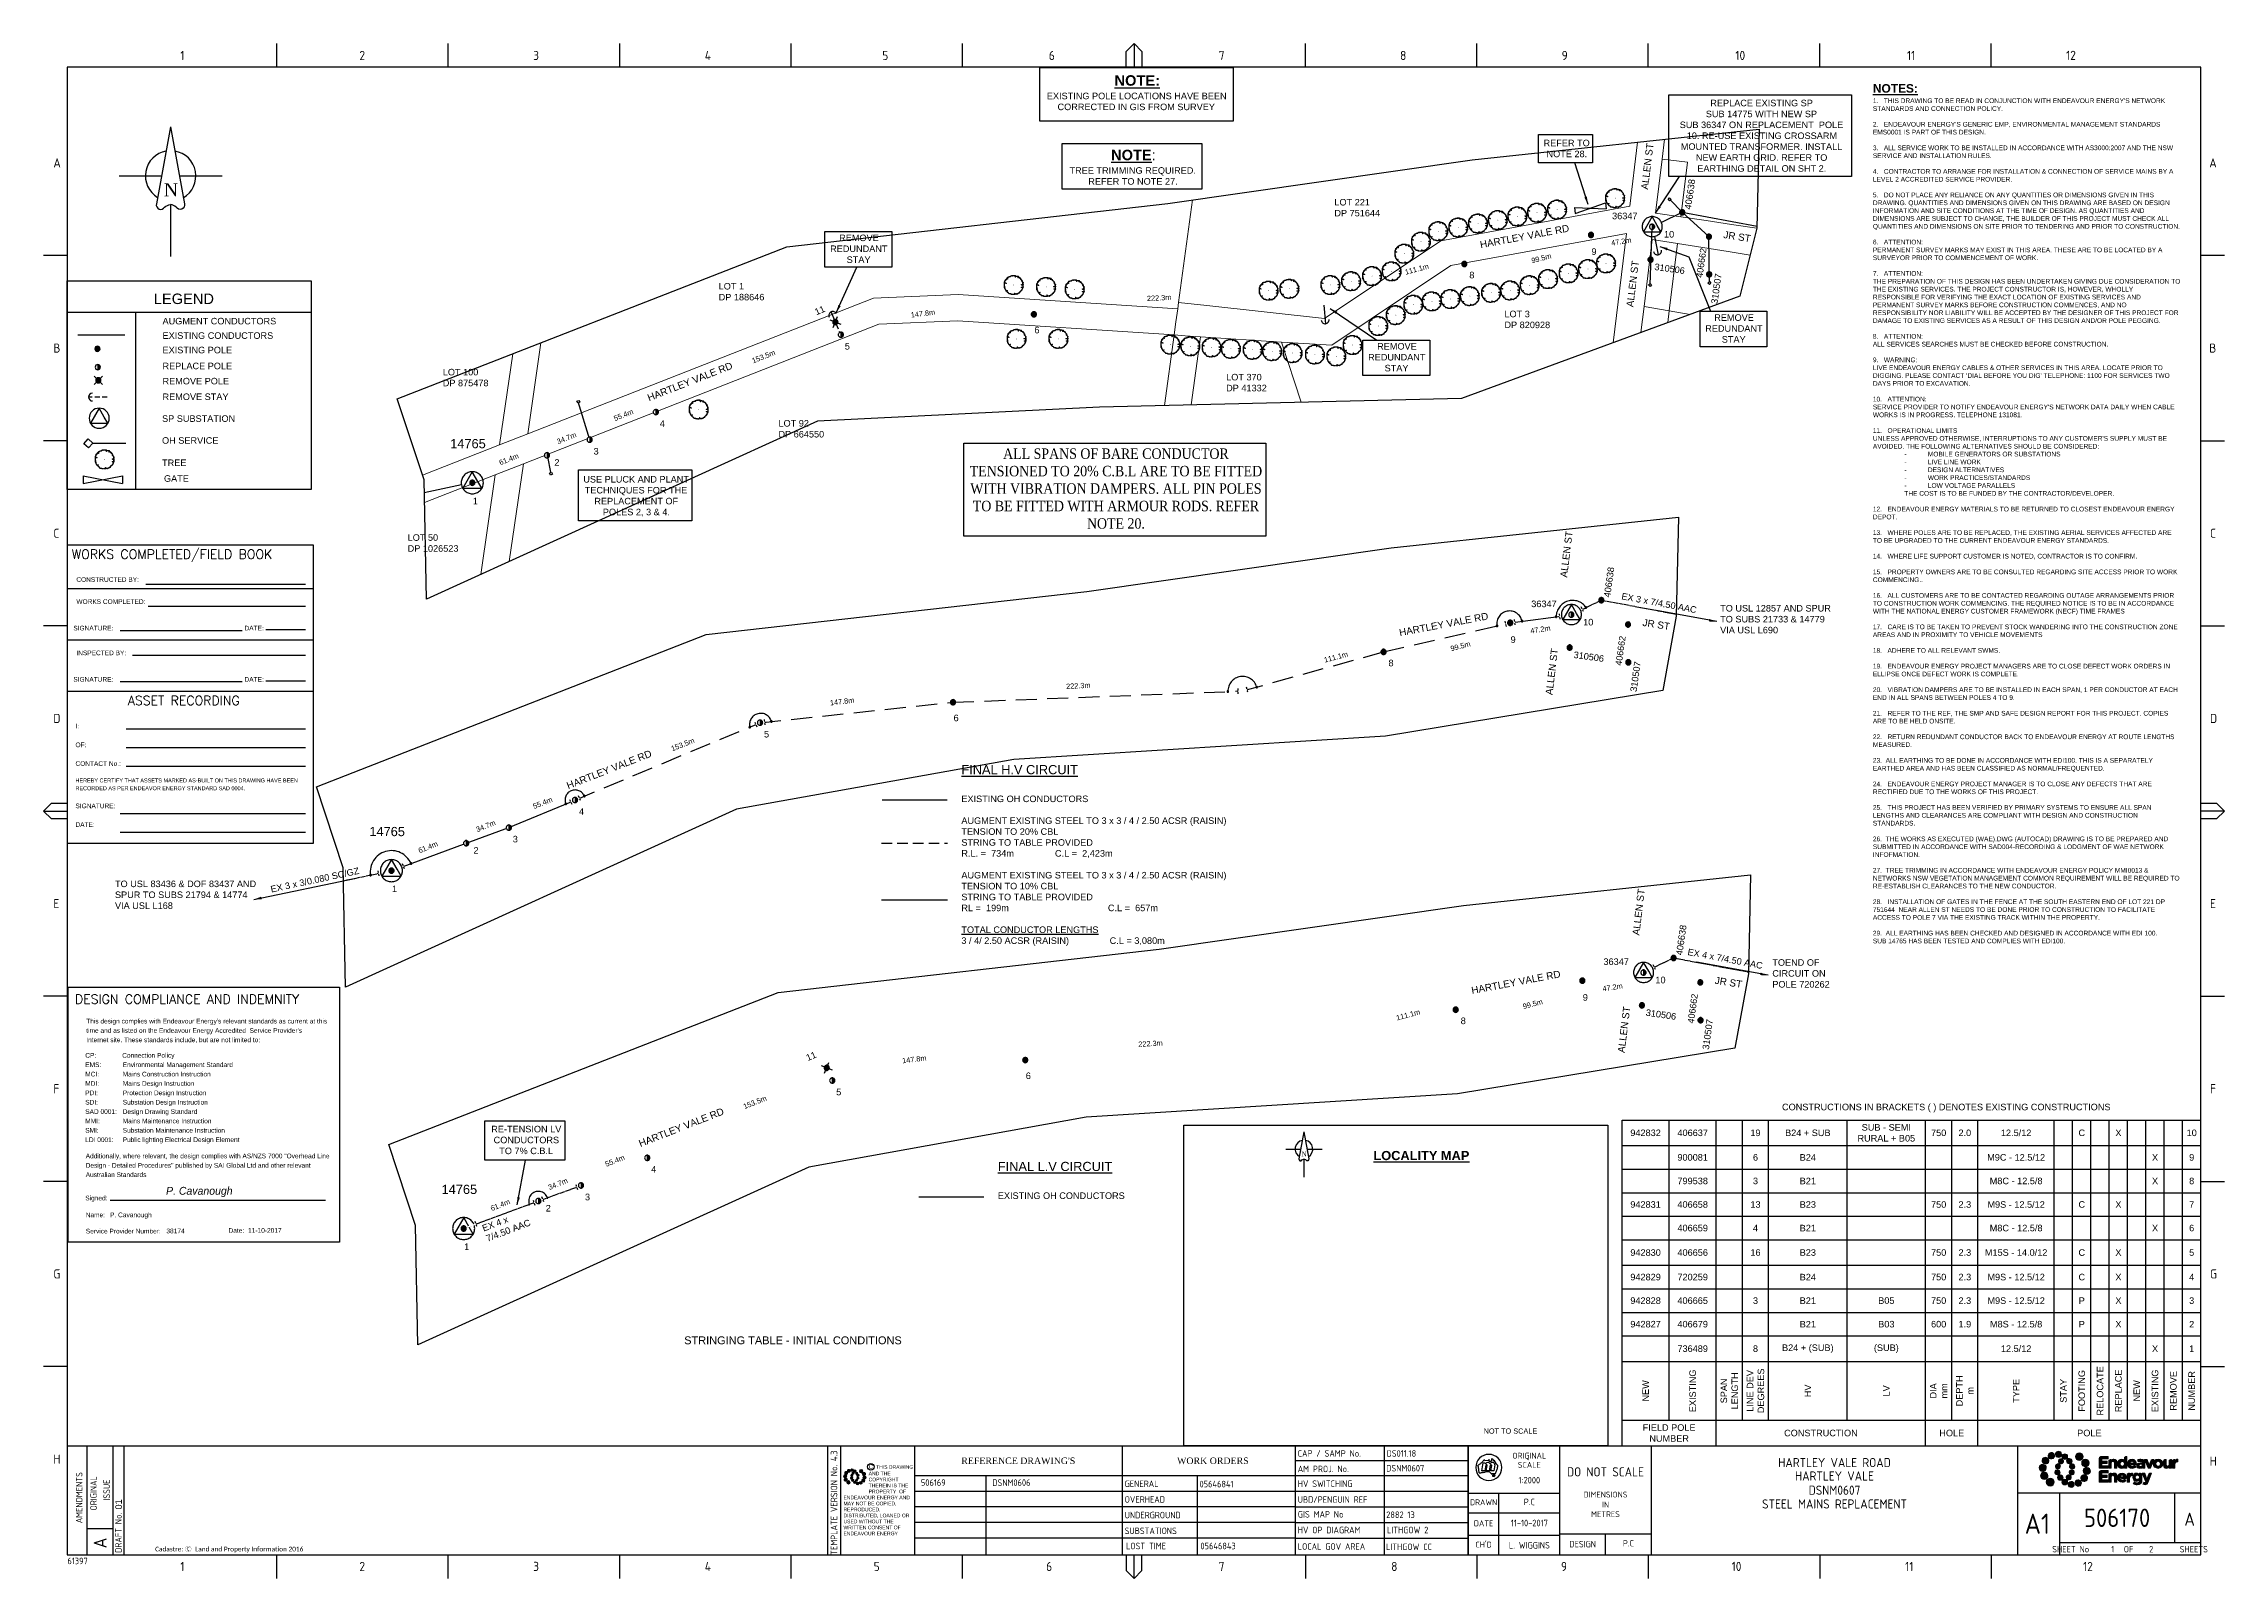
# Paper-space layout 'SITE PLAN & CIRCUIT' of a CAD drawing. Header units: metres, sheet in millimetres. Extents: x -21 to 813, y -3 to 583.
# The model-space entities are those that its viewports show. They can reach past a viewport. Long polylines and large blocks are cut down to what shows.
import ezdxf
from ezdxf.enums import TextEntityAlignment as Align

# ---------------------------------------------------------------- set-up
doc = ezdxf.new("R2010")
doc.units = ezdxf.units.M
for name, pattern in [('Cable Exist OH', [1, 1, 0]), ('Cable New OH', [6, 4, -2]), ('DASHED2', [9.525, 6.35, -3.175])]:
    doc.linetypes.add(name, pattern=pattern)
doc.layers.get('0').update_dxf_attribs({"color": 6})
for name, color, linetype, lineweight in [('Cadastre Land Parcels_SP_EXT', 9, 'Continuous', 5), ('Cadastre Road Names_SP_HV_LV_SL_EXT', 9, 'Continuous', 5), ('Cadastre Roads_SP_EXT', 9, 'Continuous', 5)]:
    doc.layers.add(name, color=color, linetype=linetype, lineweight=lineweight)
for name, color, linetype in [('Mains_HV_EXT', 7, 'Continuous'), ('Mains_HV_NEW', 2, 'Continuous'), ('Mains_HV_New_A10', 2, 'Continuous'), ('Mains_HV_NEW_Hardwired', 2, 'Continuous'), ('Mains_LV_EXT', 7, 'Continuous'), ('Mains_LV_NEW', 2, 'Continuous'), ('Mains_LV_NEW_Hardwired', 2, 'Continuous'), ('Notes', 7, 'Continuous'), ('Notes_LV_MISC', 7, 'Continuous'), ('Notes_SP_MISC', 7, 'Continuous'), ('OH_Details_SP_MISC', 7, 'Continuous'), ('Services_SP_EXT', 7, 'Continuous'), ('Sub_SP_TR_HV_LV_EXT', 7, 'Continuous'), ('Sub_SP_TR_HV_LV_SL_LS_NEW', 2, 'Continuous'), ('SupportsOH_SP_MISC', 7, 'Continuous'), ('SupportsOH_SP_TR_HV_LV_SL_EXT', 7, 'Continuous'), ('SupportsOH_SP_TR_HV_LV_SL_NEW', 2, 'Continuous'), ('SupportsUG_SP_EXT', 7, 'Continuous'), ('SupportsUG_SP_LV_EXT', 7, 'Continuous')]:
    doc.layers.add(name, color=color, linetype=linetype)
doc.layers.add('Viewports', color=6, linetype='Continuous', plot=False)
doc.styles.add('ARIAL', font='arial.ttf', dxfattribs={"height": 2})
doc.styles.add('Elec', font='romand__.ttf')
doc.styles.add('iecISOCP', font='isocp.shx')
doc.styles.add('iecNAME', font='times.ttf')
doc.styles.add('iecTimesNewRoman', font='times.ttf')
doc.styles.add('POLE_LABEL', font='arial.ttf')
doc.styles.get("Standard").update_dxf_attribs({"font": 'arial.ttf'})
doc.linetypes.add('IECLCABS1', pattern='A,7,-0.5,["/",Standard,S=1.5,R=0,X=0.2,Y=-0.7],-1.8', length=9.3)
doc.dimstyles.get("Standard").update_dxf_attribs({"dimtxt": 0.18, "dimasz": 0.18, "dimexe": 0.18, "dimexo": 0.0625, "dimgap": 0.09, "dimtad": 0, "dimtih": 1, "dimtoh": 1, "dimdec": 4, "dimzin": 0, "dimdsep": 46, "dimtxsty": 'Standard', "dimcen": 0.09, "dimadec": 0, "dimazin": 0, "dimtfac": 1, "dimtdec": 4, "dimtofl": 0, "dimtmove": 0, "dimatfit": 3, "dimfxl": 1, "dimtolj": 1, "dimtzin": 0, "dimarcsym": 0})

psp = doc.layouts.new('SITE PLAN & CIRCUIT')

# ---------------------------------------------------------------- texts
at = {"layer": 'Notes', "attachment_point": 1}
for s, width, insert, char_height in [('\\pi32.977;{\\fArial|b1|i0|c0|p34;\\LNOTE:\\fArial|b0|i0|c0|p34;\\H0.625x;\\l\\P\\pi7.1176;EXISTING POLE LOCATIONS HAVE BEEN \\P\\pi11.212;CORRECTED IN GIS FROM SURVEY}', 82.3764, (355.7, 571.31), 4), ('\\pi14.295;REPLACE EXISTING SP\\P\\pi12.588;SUB 14775 WITH NEW SP \\P\\pi2.6072;SUB 36347 ON REPLACEMENT  POLE \\P\\pi5.2854;10. RE-USE EXISTING CROSSARM \\P\\pi3.0242;MOUNTED TRANSFORMER. INSTALL \\P\\pi8.7694;NEW EARTH GRID. REFER TO \\P\\pi9.3296;EARTHING DETAIL ON SHT 2. ', 67.37, (602.06, 561.95), 2.5), ('LOT 221\\PDP 751644', 38.5795, (472.7, 524.05), 2.5), ('LOT 1\\PDP 188646', 38.5795, (237.41, 491.95), 2.5), ('LOT 3\\PDP 820928', 38.5795, (537.68, 481.34), 2.5), ('LOT 100\\PDP 875478', 38.5795, (131.98, 459.13), 2.5), ('LOT 370\\PDP 41332', 38.5795, (431.34, 457.21), 2.5), ('LOT 92\\PDP 664550', 38.5795, (260.26, 439.57), 2.5), ('\\pi0.0039789;USE PLUCK AND PLANT \\P\\pi0.55309;TECHNIQUES FOR THE \\P\\pi4.2238;REPLACEMENT OF \\P\\pi7.4895;POLES 2, 3 & 4.', 40.0318, (185.68, 418.18), 2.5), ('LOT 50\\PDP 1026523', 38.5795, (118.56, 395.92), 2.5), ('TO USL 12857 AND SPUR TO SUBS 21733 & 14779\\PVIA USL L690', 45.4161, (620.12, 368.9), 2.5), ('TO USL 83436 & DOF 83437 AND SPUR TO SUBS 21794 & 14774 \\PVIA USL L168', 61.5082, (6.72, 263.6), 2.5), ('TOEND OF CIRCUIT ON POLE 720262', 23.4052, (640.05, 233.55), 2.5), ('\\pi10.055;CONSTRUCTIONS IN BRACKETS ( ) DENOTES EXISTING CONSTRUCTIONS', 145.2973, (633.7, 178.33), 2.5), ('{\\fArial|b1|i0|c0|p34;\\LLOCALITY MAP}', 78.5536, (487.62, 160.29), 3.5), ('NOT TO SCALE', 20.8327, (529.73, 54.26), 2), ('{\\Fisocp|c0;LOST TIME}', 24.7585, (393.08, 10.6), 2.5), ('{\\Fisocp|c0;05646843}', 24.7585, (421.52, 10.6), 2.5)]:
    psp.add_mtext_dynamic_manual_height_columns(s, width=width, gutter_width=4, heights=[0], dxfattribs=dict(at, insert=insert, char_height=char_height))
at = {"layer": 'Notes', "insert": (678.48, 567.92), "char_height": 3, "width": 117.1902, "attachment_point": 1, "style": 'iecISOCP'}
psp.add_mtext("{\\fArial|b1|i0|c0|p34;\\H1.087x;\\LNOTES:\\fArial|b0|i0|c0|p34;\\H0.91997x;\\l\\P\\H0.6x;1.   THIS DRAWING TO BE READ IN CONJUNCTION WITH ENDEAVOUR ENERGY'S NETWORK STANDARDS AND CONNECTION POLICY.\\P\\P2.   ENDEAVOUR ENERGY'S GENERIC EMP, ENVIRONMENTAL MANAGEMENT STANDARDS EMS0001 IS PART OF THIS DESIGN.\\P\\P3.   ALL SERVICE WORK TO BE INSTALLED IN ACCORDANCE WITH AS3000:2007 AND THE NSW SERVICE AND INSTALLATION RULES.\\P\\P4.   CONTRACTOR TO ARRANGE FOR INSTALLATION & CONNECTION OF SERVICE MAINS BY A LEVEL 2 ACCREDITED SERVICE PROVIDER.\\P\\P5.   DO NOT PLACE ANY RELIANCE ON ANY QUANTITIES OR DIMENSIONS GIVEN IN THIS DRAWING. QUANTITIES AND DIMENSIONS GIVEN ON THIS DRAWING ARE BASED ON DESIGN INFORMATION AND SITE CONDITIONS AT THE TIME OF DESIGN. AS QUANTITIES AND DIMENSIONS ARE SUBJECT TO CHANGE, THE BUILDER OF THIS PROJECT MUST CHECK ALL QUANTITIES AND DIMENSIONS ON SITE PRIOR TO TENDERING AND PRIOR TO CONSTRUCTION.\\P\\P6.   ATTENTION:\\PPERMANENT SURVEY MARKS MAY EXIST IN THIS AREA. THESE ARE TO BE LOCATED BY A SURVEYOR PRIOR TO COMMENCEMENT OF WORK.\\P\\P7.   ATTENTION:\\PTHE PREPARATION OF THIS DESIGN HAS BEEN UNDERTAKEN GIVING DUE CONSIDERATION TO THE EXISTING SERVICES. THE PROJECT CONSTRUCTOR IS, HOWEVER, WHOLLY RESPONSIBLE FOR VERIFYING THE EXACT LOCATION OF EXISTING SERVICES AND PERMANENT SURVEY MARKS BEFORE CONSTRUCTION COMMENCES, AND NO RESPONSIBILITY NOR LIABILITY WILL BE ACCEPTED BY THE DESIGNER OF THIS PROJECT FOR DAMAGE TO EXISTING SERVICES AS A RESULT OF THIS DESIGN AND/OR POLE PEGGING.\\P\\P8.   ATTENTION:\\PALL SERVICES SEARCHES MUST BE CHECKED BEFORE CONSTRUCTION.\\P\\P9.   WARNING:\\PLIVE ENDEAVOUR ENERGY CABLES & OTHER SERVICES IN THIS AREA. LOCATE PRIOR TO DIGGING. PLEASE CONTACT 'DIAL BEFORE YOU DIG' TELEPHONE: 1100 FOR SERVICES TWO DAYS PRIOR TO EXCAVATION.\\P\\P10.   ATTENTION:\\PSERVICE PROVIDER TO NOTIFY ENDEAVOUR ENERGY'S NETWORK DATA DAILY WHEN CABLE WORKS IS IN PROGRESS. TELEPHONE 131081.\\P\\P11.   OPERATIONAL LIMITS \\PUNLESS APPROVED OTHERWISE, INTERRUPTIONS TO ANY CUSTOMER'S SUPPLY MUST BE AVOIDED. THE FOLLOWING ALTERNATIVES SHOULD BE CONSIDERED:\\P\\pi-9,l21,t21;-^IMOBILE GENERATORS OR SUBSTATIONS\\P-^ILIVE LINE WORK\\P-^IDESIGN ALTERNATIVES\\P-^IWORK PRACTICES/STANDARDS\\P-^ILOW VOLTAGE PARALLELS\\P\\pi0,l0,tz;^ITHE COST IS TO BE FUNDED BY THE CONTRACTOR/DEVELOPER.\\P\\P12.   ENDEAVOUR ENERGY MATERIALS TO BE RETURNED TO CLOSEST ENDEAVOUR ENERGY DEPOT.\\P\\P13.   WHERE POLES ARE TO BE REPLACED, THE EXISTING AERIAL SERVICES AFFECTED ARE TO BE UPGRADED TO THE CURRENT ENDEAVOUR ENERGY STANDARDS.\\P\\P14.   WHERE LIFE SUPPORT CUSTOMER IS NOTED, CONTRACTOR IS TO CONFIRM.\\P\\P15.   PROPERTY OWNERS ARE TO BE CONSULTED REGARDING SITE ACCESS PRIOR TO WORK COMMENCING..\\P\\P16.   ALL CUSTOMERS ARE TO BE CONTACTED REGARDING OUTAGE ARRANGEMENTS PRIOR TO CONSTRUCTION WORK COMMENCING. THE REQUIRED NOTICE IS TO BE IN ACCORDANCE WITH THE NATIONAL ENERGY CUSTOMER FRAMEWORK (NECF) TIME FRAMES\\P\\P17.   CARE IS TO BE TAKEN TO PREVENT STOCK WANDERING INTO THE CONSTRUCTION ZONE AREAS AND IN PROXIMITY TO VEHICLE MOVEMENTS\\P\\P18.   ADHERE TO ALL RELEVANT SWMS.\\P\\P19.   ENDEAVOUR ENERGY PROJECT MANAGERS ARE TO CLOSE DEFECT WORK ORDERS IN ELLIPSE ONCE DEFECT WORK IS COMPLETE.\\P\\P20.  \\H0.99999x; \\H0.99999x;VIBRATION DAMPERS ARE TO BE INSTALLED IN EACH SPAN, 1 PER CONDUCTOR AT EACH END IN ALL SPANS BETWEEN POLES 4 TO 9.\\H0.99997x;\\P\\P21.   REFER TO THE REF, THE SMP AND SAFE DESIGN REPORT FOR THIS PROJECT. COPIES ARE TO BE HELD ONSITE.\\P\\P22.   RETURN REDUNDANT CONDUCTOR BACK TO ENDEAVOUR ENERGY AT ROUTE LENGTHS MEASURED.\\P\\P23.  \\C7;ALL EARTHING TO BE DONE IN ACCORDANCE WITH EDI100. THIS IS A SEPARATELY EARTHED AREA AND HAS BEEN CLASSIFIED AS NORMAL/FREQUENTED.\\C1;\\P\\C256;\\P24.   ENDEAVOUR ENERGY PROJECT MANAGER IS TO CLOSE ANY DEFECTS THAT ARE RECTIFIED DUE TO THE WORKS OF THIS PROJECT.\\P\\P\\H0.99999x;25.   THIS PROJECT HAS BEEN VERIFIED BY PRIMARY SYSTEMS TO ENSURE ALL SPAN LENGTHS AND CLEARANCES ARE COMPLIANT WITH DESIGN AND CONSTRUCTION STANDARDS.\\P\\P26.  THE WORKS AS EXECUTED (WAE).DWG (AUTOCAD) DRAWING IS TO BE PREPARED AND SUBMITTED IN ACCORDANCE WITH SAD004-RECORDING & LODGMENT OF WAE NETWORK INFOFMATION.\\P\\P27.  TREE TRIMMING IN ACCORDANCE WITH ENDEAVOUR ENERGY POLICY MMI0013 & NETWORKS NSW VEGETATION MANAGEMENT COMMON REQUIREMENT WILL BE REQUIRED TO RE-ESTABLISH CLEARANCES TO THE NEW CONDUCTOR.\\P\\P28.   INSTALLATION OF GATES IN THE FENCE AT THE SOUTH EASTERN END OF LOT 221 DP 751644  NEAR ALLEN ST NEEDS TO BE DONE PRIOR TO CONSTRUCTION TO FACILITATE ACCESS TO POLE 7 VIA THE EXISTING TRACK WITHIN THE PROPERTY.\\P\\P29.  ALL EARTHING HAS BEEN CHECKED AND DESIGNED IN ACCORDANCE WITH EDI 100.  \\PSUB 14765 HAS BEEN TESTED AND COMPLIES WITH EDI100.\\P\\P\\P\\P }", dxfattribs=at)
at = {"layer": 'Notes', "color": 7, "char_height": 2.5, "attachment_point": 1}
for s, width, insert in [('\\pi15.886;{\\fArial|b1|i0|c0|p34;\\H1.6x;\\LNOTE\\fArial|b0|i0|c0|p34;\\l:}\\P\\pi0.0083664;TREE TRIMMING REQUIRED. \\P\\pi7.1844;REFER TO NOTE 27.', 47.9448, (371.48, 542.84)), ('\\pi4.1597;REFER TO \\P\\pi5.2937;NOTE 28.', 25.5449, (548.48, 546.67)), ('\\pi4.5499;REMOVE \\P\\pi1.0966;REDUNDANT  \\P\\pi7.4183;STAY', 23.7741, (278.91, 510.43)), ('\\pi4.5499;REMOVE \\P\\pi1.0966;REDUNDANT  \\P\\pi7.4183;STAY', 23.7741, (613.32, 479.97)), ('\\pi4.5499;REMOVE \\P\\pi1.0966;REDUNDANT  \\P\\pi7.4183;STAY', 23.7741, (484.49, 468.99)), ('\\pi4.449;RE-TENSION LV \\P\\pi5.352;CONDUCTORS \\P\\pi7.5049;TO 7% C.B.L', 35.3765, (146.06, 169.9))]:
    psp.add_mtext_dynamic_manual_height_columns(s, width=width, gutter_width=4, heights=[0], dxfattribs=dict(at, insert=insert))
at = {"layer": 'Notes', "color": 7, "linetype": 'Continuous', "insert": (389.22, 413.35), "char_height": 4, "attachment_point": 5}
psp.add_mtext_dynamic_manual_height_columns('{\\fGaramond|b0|i0|c0|p18;ALL SPANS OF BARE CONDUCTOR TENSIONED TO 20% C.B.L ARE TO BE FITTED WITH VIBRATION DAMPERS. ALL PIN POLES TO BE FITTED WITH ARMOUR RODS. REFER NOTE 20.}', width=113.244, gutter_width=4, heights=[0], dxfattribs=at)
at = {"layer": 'Notes', "char_height": 2.5, "attachment_point": 1}
for s, insert, rotation in [('EX 3 x 7/4.50 AAC ', (582.7, 373.56), 349.39579), ('EX 3 x 3/0.080 SC/GZ ', (65.95, 261.46), 12.04302), ('EX 4 x 7/4.50 AAC ', (607.96, 237.63), 349.39579), ('EX 4 x \\P7/4.50 AAC ', (146.73, 131.8), 20.91185)]:
    psp.add_mtext_dynamic_manual_height_columns(s, width=45.4161, gutter_width=4, heights=[0], dxfattribs=dict(at, insert=insert, rotation=rotation))
at = {"layer": 'Notes', "color": 0, "linetype": 'ByBlock', "lineweight": -2, "char_height": 3.5, "width": 101.4202, "attachment_point": 1, "style": 'iecISOCP'}
for s, insert in [('{\\fArial|b0|i0|c0|p34;\\L\\C256;FINAL H.V CIRCUIT\\P\\P\\H0.7143x;\\l\\C7;EXISTING OH CONDUCTORS\\P\\PAUGMENT EXISTING STEEL TO 3 x 3 / 4 / 2.50 ACSR (RAISIN)\\PTENSION TO 20% CBL \\PSTRING TO TABLE PROVIDED\\PR.L. =  734m^I        C.L =  2,423m\\P\\PAUGMENT EXISTING STEEL TO 3 x 3 / 4 / 2.50 ACSR (RAISIN)\\PTENSION TO 10% CBL \\PSTRING TO TABLE PROVIDED\\PRL =  199m^I^I^IC.L =  657m\\P\\P\\LTOTAL CONDUCTOR LENGTHS\\P\\l3 / 4/ 2.50 ACSR (RAISIN)                C.L = 3,080m}', (330.16, 307.75)), ('{\\fArial|b0|i0|c0|p34;\\L\\C256;FINAL L.V CIRCUIT\\P\\P\\H0.7143x;\\l\\C7;EXISTING OH CONDUCTORS}', (344.09, 156.12))]:
    psp.add_mtext(s, dxfattribs=dict(at, insert=insert))
at = {"layer": 'Notes', "insert": (38.95, 146.56), "char_height": 3, "width": 82.7151, "attachment_point": 2}
psp.add_mtext('\\A1;{\\fVijaya|b0|i1|c0|p34;P. Cavanough}', dxfattribs=at)
at = {"layer": 'Notes_LV_MISC', "attachment_point": 1}
for s, insert, char_height in [('LEGEND', (21.57, 487.89), 4), ('AUGMENT CONDUCTORS', (24.89, 478.61), 2.5), ('EXISTING CONDUCTORS', (24.89, 473.09), 2.5), ('EXISTING POLE', (24.89, 467.57), 2.5), ('REPLACE POLE', (24.89, 461.47), 2.5), ('REMOVE POLE', (24.89, 455.69), 2.5), ('REMOVE STAY', (24.89, 449.71), 2.5), ('SP SUBSTATION', (24.71, 441.37), 2.5), ('OH SERVICE', (24.71, 433.01), 2.5), ('TREE', (24.71, 424.49), 2.5), ('GATE', (25.45, 418.48), 2.5)]:
    psp.add_mtext_dynamic_manual_height_columns(s, width=71.1308, gutter_width=4, heights=[0], dxfattribs=dict(at, insert=insert, char_height=char_height))
at = {"layer": 'Notes_SP_MISC', "insert": (224.25, 89.43), "char_height": 3, "attachment_point": 1}
psp.add_mtext_dynamic_manual_height_columns('STRINGING TABLE - INITIAL CONDITIONS', width=94.3839, gutter_width=4, heights=[0], dxfattribs=at)

msp = doc.modelspace()

# ---------------------------------------------------------------- texts
at = {"layer": 'Cadastre Land Parcels_SP_EXT'}
msp.add_text('8', height=1.8, dxfattribs=at).set_placement((243384.2, 6285889.2))
at = {"layer": 'Cadastre Road Names_SP_HV_LV_SL_EXT', "color": 4}
for s, rotation, p in [('ALLEN ST', 83.0325, (243384.2, 6286027.6)), ('HARTLEY VALE RD', 10.7186, (243256.4, 6285983)), ('JR ST', 351.1862, (243441.6, 6285990.9)), ('ALLEN ST', 83.0325, (243373, 6285937.8)), ('HARTLEY VALE RD', 21.4232, (242620.8, 6285866))]:
    msp.add_text(s, height=5.4, rotation=rotation, dxfattribs=at).set_placement(p)
at = {"layer": 'Cadastre Roads_SP_EXT'}
msp.add_text('ALLEN ST', height=1.8, rotation=83.0226, dxfattribs=at).set_placement((243359.2, 6285825.4))
at = {"layer": 'Notes', "char_height": 4, "attachment_point": 1}
for s, insert, rotation in [('99.5m', (243294.7, 6285975.3), 14.9276), ('111.1m', (243198, 6285966.6), 14.9276), ('222.3m', (243001.2, 6285946.6), 3.154), ('147.8m', (242820.6, 6285934), 6.8518), ('153.5m', (242698.9, 6285898.7), 21.597), ('55.4m', (242593.3, 6285854.6), 21.597), ('34.7m', (242549.8, 6285836.9), 21.597), ('61.4m', (242505.7, 6285820.8), 21.597)]:
    msp.add_mtext_dynamic_manual_height_columns(s, width=28.953, gutter_width=4, heights=[0], dxfattribs=dict(at, insert=insert, rotation=rotation))

# ---------------------------------------------------------------- blocks, each defined once
blk = doc.blocks.new('NorthPnt 11(NP11)')
for p, q in [((-19.7, 0.02), (-3.49, 0)), ((3.32, 0), (19.7, -0.02)), ((-0.08, -10.94), (-0.08, -30.8))]:
    blk.add_line(p, q)
for points in [[(-0.08, 18.81), (-5.43, -10.68, 0.877048), (-2.29, -11.9, -0.1543), (-0.08, -10.94, 0.090511)], [(-0.08, 18.81), (5.26, -10.68, -0.877048), (2.13, -11.9, 0.1543), (-0.08, -10.94, -0.090511)]]:
    blk.add_lwpolyline(points, format="xyb")
for start, end in [(100.5988, 238.86433), (300.09942, 80.43745)]:
    blk.add_arc((0, 0), 9.64, start, end)
at = {"color": 7, "style": 'iecNAME'}
blk.add_text('N', height=5.02, dxfattribs=at).set_placement((-2.62, -7.82))
blk = doc.blocks.new('A$C30A46249')
at = {"color": 7, "lineweight": -3, "insert": (6.92, 4.97), "char_height": 1.79, "attachment_point": 7, "line_spacing_factor": 1.2}
blk.add_mtext('{\\fCalibri|b0|i0|c0|p34;\\C256;Cadastre: \\fMS Gothic|b0|i0|c128|p49;\\C250;\\c2236962;Ⓒ\\fMS Gothic|b0|i0|c0|p49; \\fCalibri|b0|i0|c0|p34;\\C256;Land and Property Information 2016}', dxfattribs=at)
blk = doc.blocks.new('EE_LOGO_SMALL')
at = {"layer": 'Notes'}
h = blk.add_hatch(color=256, dxfattribs=at)
edge = h.paths.add_edge_path()
edge.add_spline(control_points=[(-8.4, 2), (-9.2, 2), (-9.8, 1.4), (-9.8, 0.7), (-9.9, -0.1), (-9.3, -0.7), (-8.6, -0.8), (-7.8, -0.8), (-7.2, -0.2), (-7.1, 0.5), (-7.1, 1.3), (-7.7, 1.9), (-8.4, 2)], knot_values=[0, 0, 0, 0, 1, 1, 1, 2, 2, 2, 3, 3, 3, 4, 4, 4, 4], degree=3, periodic=0)
h = blk.add_hatch(color=256, dxfattribs=at)
edge = h.paths.add_edge_path()
edge.add_spline(control_points=[(-6.8, 4.5), (-7.4, 4.8), (-8.2, 4.6), (-8.6, 4), (-8.9, 3.4), (-8.7, 2.6), (-8.1, 2.2), (-7.5, 1.9), (-6.7, 2.1), (-6.3, 2.7), (-6, 3.3), (-6.2, 4.1), (-6.8, 4.5)], knot_values=[0, 0, 0, 0, 1, 1, 1, 2, 2, 2, 3, 3, 3, 4, 4, 4, 4], degree=3, periodic=0)
h = blk.add_hatch(color=256, dxfattribs=at)
edge = h.paths.add_edge_path()
edge.add_spline(control_points=[(-4.2, 5.9), (-4.6, 6.5), (-5.3, 6.6), (-5.9, 6.3), (-6.4, 5.9), (-6.6, 5.1), (-6.2, 4.6), (-5.9, 4), (-5.1, 3.8), (-4.6, 4.2), (-4, 4.6), (-3.8, 5.3), (-4.2, 5.9)], knot_values=[0, 0, 0, 0, 1, 1, 1, 2, 2, 2, 3, 3, 3, 4, 4, 4, 4], degree=3, periodic=0)
h = blk.add_hatch(color=256, dxfattribs=at)
edge = h.paths.add_edge_path()
edge.add_spline(control_points=[(-1.3, 5.9), (-1.4, 6.5), (-2, 7), (-2.6, 6.9), (-3.3, 6.9), (-3.7, 6.3), (-3.7, 5.6), (-3.6, 5), (-3, 4.5), (-2.4, 4.6), (-1.7, 4.7), (-1.3, 5.2), (-1.3, 5.9)], knot_values=[0, 0, 0, 0, 1, 1, 1, 2, 2, 2, 3, 3, 3, 4, 4, 4, 4], degree=3, periodic=0)
h = blk.add_hatch(color=256, dxfattribs=at)
edge = h.paths.add_edge_path()
edge.add_spline(control_points=[(-2.5, 2.1), (-3, 2.2), (-3.5, 1.9), (-3.6, 1.3), (-3.7, 0.8), (-3.4, 0.3), (-2.9, 0.2), (-2.4, 0.1), (-1.9, 0.4), (-1.8, 0.9), (-1.7, 1.5), (-2, 2), (-2.5, 2.1)], knot_values=[0, 0, 0, 0, 1, 1, 1, 2, 2, 2, 3, 3, 3, 4, 4, 4, 4], degree=3, periodic=0)
h = blk.add_hatch(color=256, dxfattribs=at)
edge = h.paths.add_edge_path()
edge.add_spline(control_points=[(1, 4.9), (1, 4.3), (0.5, 3.8), (-0.1, 3.8), (-0.7, 3.8), (-1.2, 4.3), (-1.2, 4.9), (-1.2, 5.5), (-0.7, 6), (-0.1, 6), (0.5, 6), (1, 5.5), (1, 4.9)], knot_values=[0, 0, 0, 0, 1, 1, 1, 2, 2, 2, 3, 3, 3, 4, 4, 4, 4], degree=3, periodic=0)
edge = h.paths.add_edge_path()
edge.add_spline(control_points=[(-1.4, 4), (-1.9, 4.1), (-2.4, 3.8), (-2.5, 3.3), (-2.6, 2.7), (-2.3, 2.2), (-1.8, 2.1), (-1.3, 2), (-0.7, 2.3), (-0.6, 2.9), (-0.5, 3.4), (-0.9, 3.9), (-1.4, 4)], knot_values=[0, 0, 0, 0, 1, 1, 1, 2, 2, 2, 3, 3, 3, 4, 4, 4, 4], degree=3, periodic=0)
h = blk.add_hatch(color=256, dxfattribs=at)
edge = h.paths.add_edge_path()
edge.add_spline(control_points=[(2.3, 2.4), (2.8, 2.8), (2.8, 3.4), (2.4, 3.9), (2, 4.3), (1.4, 4.3), (0.9, 3.9), (0.5, 3.6), (0.5, 2.9), (0.9, 2.5), (1.2, 2), (1.9, 2), (2.3, 2.4)], knot_values=[0, 0, 0, 0, 1, 1, 1, 2, 2, 2, 3, 3, 3, 4, 4, 4, 4], degree=3, periodic=0)
edge = h.paths.add_edge_path()
edge.add_spline(control_points=[(1, 4.9), (1, 4.3), (0.5, 3.8), (-0.1, 3.8), (-0.7, 3.8), (-1.2, 4.3), (-1.2, 4.9), (-1.2, 5.5), (-0.7, 6), (-0.1, 6), (0.5, 6), (1, 5.5), (1, 4.9)], knot_values=[0, 0, 0, 0, 1, 1, 1, 2, 2, 2, 3, 3, 3, 4, 4, 4, 4], degree=3, periodic=0)
h = blk.add_hatch(color=256, dxfattribs=at)
edge = h.paths.add_edge_path()
edge.add_spline(control_points=[(1, 4.9), (1, 4.3), (0.5, 3.8), (-0.1, 3.8), (-0.7, 3.8), (-1.2, 4.3), (-1.2, 4.9), (-1.2, 5.5), (-0.7, 6), (-0.1, 6), (0.5, 6), (1, 5.5), (1, 4.9)], knot_values=[0, 0, 0, 0, 1, 1, 1, 2, 2, 2, 3, 3, 3, 4, 4, 4, 4], degree=3, periodic=0)
edge = h.paths.add_edge_path(flags=16)
edge.add_spline(control_points=[(1, 4.9), (1, 4.3), (0.5, 3.8), (-0.1, 3.8), (-0.7, 3.8), (-1.2, 4.3), (-1.2, 4.9), (-1.2, 5.5), (-0.7, 6), (-0.1, 6), (0.5, 6), (1, 5.5), (1, 4.9)], knot_values=[0, 0, 0, 0, 1, 1, 1, 2, 2, 2, 3, 3, 3, 4, 4, 4, 4], degree=3, periodic=0)
h = blk.add_hatch(color=256, dxfattribs=at)
edge = h.paths.add_edge_path()
edge.add_spline(control_points=[(3, 0.2), (3.5, 0.3), (3.8, 0.9), (3.7, 1.4), (3.6, 1.9), (3, 2.3), (2.5, 2.1), (1.9, 2), (1.6, 1.4), (1.8, 0.9), (1.9, 0.4), (2.5, 0.1), (3, 0.2)], knot_values=[0, 0, 0, 0, 1, 1, 1, 2, 2, 2, 3, 3, 3, 4, 4, 4, 4], degree=3, periodic=0)
h = blk.add_hatch(color=256, dxfattribs=at)
edge = h.paths.add_edge_path()
edge.add_spline(control_points=[(7, 4.9), (7, 4), (6.3, 3.4), (5.5, 3.4), (4.6, 3.4), (4, 4), (4, 4.9), (4, 5.7), (4.6, 6.4), (5.5, 6.4), (6.3, 6.4), (7, 5.7), (7, 4.9)], knot_values=[0, 0, 0, 0, 1, 1, 1, 2, 2, 2, 3, 3, 3, 4, 4, 4, 4], degree=3, periodic=0)
h = blk.add_hatch(color=256, dxfattribs=at)
edge = h.paths.add_edge_path()
edge.add_spline(control_points=[(8.4, 1.1), (9.1, 1.5), (9.4, 2.3), (9.1, 3), (8.8, 3.7), (7.9, 4.1), (7.2, 3.8), (6.5, 3.4), (6.2, 2.6), (6.5, 1.9), (6.8, 1.2), (7.7, 0.8), (8.4, 1.1)], knot_values=[0, 0, 0, 0, 1, 1, 1, 2, 2, 2, 3, 3, 3, 4, 4, 4, 4], degree=3, periodic=0)
h = blk.add_hatch(color=256, dxfattribs=at)
edge = h.paths.add_edge_path()
edge.add_spline(control_points=[(8.3, -1.9), (9, -1.9), (9.7, -1.4), (9.7, -0.6), (9.7, 0.1), (9.2, 0.8), (8.4, 0.8), (7.7, 0.8), (7, 0.3), (7, -0.5), (6.9, -1.2), (7.5, -1.9), (8.3, -1.9)], knot_values=[0, 0, 0, 0, 1, 1, 1, 2, 2, 2, 3, 3, 3, 4, 4, 4, 4], degree=3, periodic=0)
h = blk.add_hatch(color=256, dxfattribs=at)
edge = h.paths.add_edge_path()
edge.add_spline(control_points=[(-8.5, -1.1), (-9.2, -1.4), (-9.6, -2.3), (-9.3, -3), (-8.9, -3.7), (-8.1, -4), (-7.4, -3.7), (-6.7, -3.4), (-6.3, -2.5), (-6.6, -1.8), (-7, -1.1), (-7.8, -0.8), (-8.5, -1.1)], knot_values=[0, 0, 0, 0, 1, 1, 1, 2, 2, 2, 3, 3, 3, 4, 4, 4, 4], degree=3, periodic=0)
h = blk.add_hatch(color=256, dxfattribs=at)
edge = h.paths.add_edge_path()
edge.add_spline(control_points=[(-7.1, -4.8), (-7.1, -4), (-6.5, -3.3), (-5.6, -3.3), (-4.8, -3.3), (-4.1, -4), (-4.1, -4.8), (-4.1, -5.7), (-4.8, -6.3), (-5.6, -6.3), (-6.5, -6.3), (-7.1, -5.7), (-7.1, -4.8)], knot_values=[0, 0, 0, 0, 1, 1, 1, 2, 2, 2, 3, 3, 3, 4, 4, 4, 4], degree=3, periodic=0)
h = blk.add_hatch(color=256, dxfattribs=at)
edge = h.paths.add_edge_path()
edge.add_spline(control_points=[(-3.1, -0.2), (-3.7, -0.3), (-4, -0.8), (-3.8, -1.4), (-3.7, -1.9), (-3.2, -2.2), (-2.6, -2.1), (-2.1, -1.9), (-1.8, -1.4), (-1.9, -0.9), (-2.1, -0.3), (-2.6, 0), (-3.1, -0.2)], knot_values=[0, 0, 0, 0, 1, 1, 1, 2, 2, 2, 3, 3, 3, 4, 4, 4, 4], degree=3, periodic=0)
h = blk.add_hatch(color=256, dxfattribs=at)
edge = h.paths.add_edge_path()
edge.add_spline(control_points=[(-2.5, -2.3), (-2.9, -2.7), (-3, -3.4), (-2.6, -3.8), (-2.2, -4.2), (-1.5, -4.3), (-1.1, -3.9), (-0.7, -3.5), (-0.6, -2.8), (-1, -2.4), (-1.4, -2), (-2, -1.9), (-2.5, -2.3)], knot_values=[0, 0, 0, 0, 1, 1, 1, 2, 2, 2, 3, 3, 3, 4, 4, 4, 4], degree=3, periodic=0)
h = blk.add_hatch(color=256, dxfattribs=at)
edge = h.paths.add_edge_path()
edge.add_spline(control_points=[(-1.2, -4.8), (-1.2, -4.2), (-0.7, -3.7), (-0.1, -3.7), (0.5, -3.7), (1, -4.2), (1, -4.8), (1, -5.4), (0.5, -5.9), (-0.1, -5.9), (-0.7, -5.9), (-1.2, -5.4), (-1.2, -4.8)], knot_values=[0, 0, 0, 0, 1, 1, 1, 2, 2, 2, 3, 3, 3, 4, 4, 4, 4], degree=3, periodic=0)
h = blk.add_hatch(color=256, dxfattribs=at)
edge = h.paths.add_edge_path()
edge.add_spline(control_points=[(1.2, -3.9), (1.7, -4.1), (2.2, -3.7), (2.3, -3.2), (2.5, -2.7), (2.1, -2.2), (1.6, -2.1), (1.1, -2), (0.6, -2.3), (0.5, -2.8), (0.4, -3.3), (0.7, -3.8), (1.2, -3.9)], knot_values=[0, 0, 0, 0, 1, 1, 1, 2, 2, 2, 3, 3, 3, 4, 4, 4, 4], degree=3, periodic=0)
h = blk.add_hatch(color=256, dxfattribs=at)
edge = h.paths.add_edge_path()
edge.add_spline(control_points=[(1.2, -5.8), (1.3, -6.5), (1.8, -6.9), (2.5, -6.9), (3.1, -6.8), (3.6, -6.2), (3.5, -5.6), (3.4, -5), (2.9, -4.5), (2.2, -4.6), (1.6, -4.6), (1.1, -5.2), (1.2, -5.8)], knot_values=[0, 0, 0, 0, 1, 1, 1, 2, 2, 2, 3, 3, 3, 4, 4, 4, 4], degree=3, periodic=0)
h = blk.add_hatch(color=256, dxfattribs=at)
edge = h.paths.add_edge_path()
edge.add_spline(control_points=[(2.4, -2), (2.9, -2.1), (3.4, -1.8), (3.5, -1.3), (3.6, -0.8), (3.3, -0.3), (2.8, -0.2), (2.2, -0.1), (1.7, -0.4), (1.6, -0.9), (1.5, -1.4), (1.8, -1.9), (2.4, -2)], knot_values=[0, 0, 0, 0, 1, 1, 1, 2, 2, 2, 3, 3, 3, 4, 4, 4, 4], degree=3, periodic=0)
h = blk.add_hatch(color=256, dxfattribs=at)
edge = h.paths.add_edge_path()
edge.add_spline(control_points=[(4, -5.8), (4.4, -6.4), (5.2, -6.6), (5.7, -6.2), (6.3, -5.8), (6.5, -5.1), (6.1, -4.5), (5.7, -4), (5, -3.8), (4.4, -4.2), (3.8, -4.5), (3.7, -5.3), (4, -5.8)], knot_values=[0, 0, 0, 0, 1, 1, 1, 2, 2, 2, 3, 3, 3, 4, 4, 4, 4], degree=3, periodic=0)
h = blk.add_hatch(color=256, dxfattribs=at)
edge = h.paths.add_edge_path()
edge.add_spline(control_points=[(6.7, -4.4), (7.3, -4.8), (8.1, -4.6), (8.4, -4), (8.8, -3.3), (8.6, -2.6), (8, -2.2), (7.3, -1.8), (6.6, -2.1), (6.2, -2.7), (5.8, -3.3), (6, -4.1), (6.7, -4.4)], knot_values=[0, 0, 0, 0, 1, 1, 1, 2, 2, 2, 3, 3, 3, 4, 4, 4, 4], degree=3, periodic=0)
at = {"layer": 'Notes', "lineweight": 0}
for points in [[(1.8, 2.1), (1.8, 2.1)], [(-2, -2.1), (-2, -2.1)]]:
    blk.add_lwpolyline(points, dxfattribs=at)
for points in [[(-8.4, 2), (-9.2, 2), (-9.8, 1.4), (-9.8, 0.7), (-9.9, -0.1), (-9.3, -0.7), (-8.6, -0.8), (-7.8, -0.8), (-7.2, -0.2), (-7.1, 0.5), (-7.1, 1.3), (-7.7, 1.9), (-8.4, 2)], [(-6.8, 4.5), (-7.4, 4.8), (-8.2, 4.6), (-8.6, 4), (-8.9, 3.4), (-8.7, 2.6), (-8.1, 2.2), (-7.5, 1.9), (-6.7, 2.1), (-6.3, 2.7), (-6, 3.3), (-6.2, 4.1), (-6.8, 4.5)], [(-4.2, 5.9), (-4.6, 6.5), (-5.3, 6.6), (-5.9, 6.3), (-6.4, 5.9), (-6.6, 5.1), (-6.2, 4.6), (-5.9, 4), (-5.1, 3.8), (-4.6, 4.2), (-4, 4.6), (-3.8, 5.3), (-4.2, 5.9)], [(-1.3, 5.9), (-1.4, 6.5), (-2, 7), (-2.6, 6.9), (-3.3, 6.9), (-3.7, 6.3), (-3.7, 5.6), (-3.6, 5), (-3, 4.5), (-2.4, 4.6), (-1.7, 4.7), (-1.3, 5.2), (-1.3, 5.9)], [(-2.5, 2.1), (-3, 2.2), (-3.5, 1.9), (-3.6, 1.3), (-3.7, 0.8), (-3.4, 0.3), (-2.9, 0.2), (-2.4, 0.1), (-1.9, 0.4), (-1.8, 0.9), (-1.7, 1.5), (-2, 2), (-2.5, 2.1)], [(-1.4, 4), (-1.9, 4.1), (-2.4, 3.8), (-2.5, 3.3), (-2.6, 2.7), (-2.3, 2.2), (-1.8, 2.1), (-1.3, 2), (-0.7, 2.3), (-0.6, 2.9), (-0.5, 3.4), (-0.9, 3.9), (-1.4, 4)], [(1, 4.9), (1, 4.3), (0.5, 3.8), (-0.1, 3.8), (-0.7, 3.8), (-1.2, 4.3), (-1.2, 4.9), (-1.2, 5.5), (-0.7, 6), (-0.1, 6), (0.5, 6), (1, 5.5), (1, 4.9)], [(1, 4.9), (1, 4.3), (0.5, 3.8), (-0.1, 3.8), (-0.7, 3.8), (-1.2, 4.3), (-1.2, 4.9), (-1.2, 5.5), (-0.7, 6), (-0.1, 6), (0.5, 6), (1, 5.5), (1, 4.9)], [(2.3, 2.4), (2.8, 2.8), (2.8, 3.4), (2.4, 3.9), (2, 4.3), (1.4, 4.3), (0.9, 3.9), (0.5, 3.6), (0.5, 2.9), (0.9, 2.5), (1.2, 2), (1.9, 2), (2.3, 2.4)], [(3, 0.2), (3.5, 0.3), (3.8, 0.9), (3.7, 1.4), (3.6, 1.9), (3, 2.3), (2.5, 2.1), (1.9, 2), (1.6, 1.4), (1.8, 0.9), (1.9, 0.4), (2.5, 0.1), (3, 0.2)], [(7, 4.9), (7, 4), (6.3, 3.4), (5.5, 3.4), (4.6, 3.4), (4, 4), (4, 4.9), (4, 5.7), (4.6, 6.4), (5.5, 6.4), (6.3, 6.4), (7, 5.7), (7, 4.9)], [(8.4, 1.1), (9.1, 1.5), (9.4, 2.3), (9.1, 3), (8.8, 3.7), (7.9, 4.1), (7.2, 3.8), (6.5, 3.4), (6.2, 2.6), (6.5, 1.9), (6.8, 1.2), (7.7, 0.8), (8.4, 1.1)], [(8.3, -1.9), (9, -1.9), (9.7, -1.4), (9.7, -0.6), (9.7, 0.1), (9.2, 0.8), (8.4, 0.8), (7.7, 0.8), (7, 0.3), (7, -0.5), (6.9, -1.2), (7.5, -1.9), (8.3, -1.9)], [(-8.5, -1.1), (-9.2, -1.4), (-9.6, -2.3), (-9.3, -3), (-8.9, -3.7), (-8.1, -4), (-7.4, -3.7), (-6.7, -3.4), (-6.3, -2.5), (-6.6, -1.8), (-7, -1.1), (-7.8, -0.8), (-8.5, -1.1)], [(-7.1, -4.8), (-7.1, -4), (-6.5, -3.3), (-5.6, -3.3), (-4.8, -3.3), (-4.1, -4), (-4.1, -4.8), (-4.1, -5.7), (-4.8, -6.3), (-5.6, -6.3), (-6.5, -6.3), (-7.1, -5.7), (-7.1, -4.8)], [(-3.1, -0.2), (-3.7, -0.3), (-4, -0.8), (-3.8, -1.4), (-3.7, -1.9), (-3.2, -2.2), (-2.6, -2.1), (-2.1, -1.9), (-1.8, -1.4), (-1.9, -0.9), (-2.1, -0.3), (-2.6, 0), (-3.1, -0.2)], [(-2.5, -2.3), (-2.9, -2.7), (-3, -3.4), (-2.6, -3.8), (-2.2, -4.2), (-1.5, -4.3), (-1.1, -3.9), (-0.7, -3.5), (-0.6, -2.8), (-1, -2.4), (-1.4, -2), (-2, -1.9), (-2.5, -2.3)], [(-1.2, -4.8), (-1.2, -4.2), (-0.7, -3.7), (-0.1, -3.7), (0.5, -3.7), (1, -4.2), (1, -4.8), (1, -5.4), (0.5, -5.9), (-0.1, -5.9), (-0.7, -5.9), (-1.2, -5.4), (-1.2, -4.8)], [(1.2, -3.9), (1.7, -4.1), (2.2, -3.7), (2.3, -3.2), (2.5, -2.7), (2.1, -2.2), (1.6, -2.1), (1.1, -2), (0.6, -2.3), (0.5, -2.8), (0.4, -3.3), (0.7, -3.8), (1.2, -3.9)], [(1.2, -5.8), (1.3, -6.5), (1.8, -6.9), (2.5, -6.9), (3.1, -6.8), (3.6, -6.2), (3.5, -5.6), (3.4, -5), (2.9, -4.5), (2.2, -4.6), (1.6, -4.6), (1.1, -5.2), (1.2, -5.8)], [(2.4, -2), (2.9, -2.1), (3.4, -1.8), (3.5, -1.3), (3.6, -0.8), (3.3, -0.3), (2.8, -0.2), (2.2, -0.1), (1.7, -0.4), (1.6, -0.9), (1.5, -1.4), (1.8, -1.9), (2.4, -2)], [(4, -5.8), (4.4, -6.4), (5.2, -6.6), (5.7, -6.2), (6.3, -5.8), (6.5, -5.1), (6.1, -4.5), (5.7, -4), (5, -3.8), (4.4, -4.2), (3.8, -4.5), (3.7, -5.3), (4, -5.8)], [(6.7, -4.4), (7.3, -4.8), (8.1, -4.6), (8.4, -4), (8.8, -3.3), (8.6, -2.6), (8, -2.2), (7.3, -1.8), (6.6, -2.1), (6.2, -2.7), (5.8, -3.3), (6, -4.1), (6.7, -4.4)]]:
    blk.add_open_spline(points, degree=3, knots=[0, 0, 0, 0, 1, 1, 1, 2, 2, 2, 3, 3, 3, 4, 4, 4, 4], dxfattribs=at)
blk = doc.blocks.new('EE_COPYRIGHT_A1')
at = {"layer": 'Notes'}
blk.add_circle((9.53, -0.82), 1.15, dxfattribs=at)
at = {"xscale": 0.4, "yscale": 0.4, "zscale": 0.4}
blk.add_blockref('EE_LOGO_SMALL', (3.96, -4.29), dxfattribs=at)
at = {"layer": 'Notes', "insert": (0, 0), "char_height": 1.25, "width": 24.1208, "attachment_point": 1, "style": 'ARIAL'}
blk.add_mtext('\\pt8.75;               ^I{\\H1.2x;C } THIS DRAWING\\P\\pi-8.75,l8.75,t8.75,20;       ^IAND THE ^I\\P\\pi0,t8.75;COPYRIGHT\\P\\pi-8.75,t1.25,8.75;^I^ITHEREIN IS THE PROPERTY  OF \\P\\pi0,l0,t1.25;ENDEAVOUR ENERGY AND MAY NOT BE COPIED, REPRODUCED, DISTRIBUTED, LOANED OR USED WITHOUT THE WRITTEN CONSENT OF ENDEAVOUR ENERGY', dxfattribs=at)
blk = doc.blocks.new('EE_LOGO')
h = blk.add_hatch(color=7)
edge = h.paths.add_edge_path()
edge.add_spline(control_points=[(-25.34, 1.94), (-26.08, 1.98), (-26.72, 1.41), (-26.77, 0.66), (-26.81, -0.09), (-26.24, -0.72), (-25.49, -0.77), (-24.74, -0.81), (-24.1, -0.24), (-24.06, 0.51), (-24.02, 1.25), (-24.59, 1.89), (-25.34, 1.94)], knot_values=[0, 0, 0, 0, 1, 1, 1, 2, 2, 2, 3, 3, 3, 4, 4, 4, 4], degree=3, periodic=0)
h = blk.add_hatch(color=7)
edge = h.paths.add_edge_path()
edge.add_spline(control_points=[(-23.73, 4.46), (-24.34, 4.81), (-25.13, 4.61), (-25.49, 3.99), (-25.85, 3.38), (-25.64, 2.59), (-25.03, 2.23), (-24.41, 1.87), (-23.63, 2.08), (-23.27, 2.69), (-22.91, 3.31), (-23.12, 4.1), (-23.73, 4.46)], knot_values=[0, 0, 0, 0, 1, 1, 1, 2, 2, 2, 3, 3, 3, 4, 4, 4, 4], degree=3, periodic=0)
h = blk.add_hatch(color=7)
edge = h.paths.add_edge_path()
edge.add_spline(control_points=[(-21.12, 5.87), (-21.48, 6.44), (-22.24, 6.61), (-22.81, 6.24), (-23.37, 5.88), (-23.54, 5.12), (-23.17, 4.55), (-22.81, 3.98), (-22.05, 3.82), (-21.48, 4.19), (-20.92, 4.55), (-20.75, 5.31), (-21.12, 5.87)], knot_values=[0, 0, 0, 0, 1, 1, 1, 2, 2, 2, 3, 3, 3, 4, 4, 4, 4], degree=3, periodic=0)
h = blk.add_hatch(color=7)
edge = h.paths.add_edge_path()
edge.add_spline(control_points=[(-19.43, 2.06), (-19.94, 2.17), (-20.44, 1.84), (-20.55, 1.33), (-20.66, 0.82), (-20.34, 0.32), (-19.83, 0.21), (-19.32, 0.1), (-18.81, 0.42), (-18.71, 0.93), (-18.59, 1.44), (-18.92, 1.95), (-19.43, 2.06)], knot_values=[0, 0, 0, 0, 1, 1, 1, 2, 2, 2, 3, 3, 3, 4, 4, 4, 4], degree=3, periodic=0)
h = blk.add_hatch(color=7)
edge = h.paths.add_edge_path()
edge.add_spline(control_points=[(-18.27, 5.87), (-18.34, 6.5), (-18.91, 6.97), (-19.54, 6.9), (-20.18, 6.84), (-20.65, 6.27), (-20.58, 5.63), (-20.52, 4.99), (-19.95, 4.53), (-19.31, 4.59), (-18.67, 4.66), (-18.21, 5.23), (-18.27, 5.87)], knot_values=[0, 0, 0, 0, 1, 1, 1, 2, 2, 2, 3, 3, 3, 4, 4, 4, 4], degree=3, periodic=0)
h = blk.add_hatch(color=7)
edge = h.paths.add_edge_path()
edge.add_spline(control_points=[(-15.91, 4.86), (-15.91, 4.26), (-16.4, 3.77), (-17, 3.77), (-17.6, 3.77), (-18.08, 4.26), (-18.08, 4.86), (-18.08, 5.46), (-17.6, 5.95), (-17, 5.95), (-16.4, 5.95), (-15.91, 5.46), (-15.91, 4.86)], knot_values=[0, 0, 0, 0, 1, 1, 1, 2, 2, 2, 3, 3, 3, 4, 4, 4, 4], degree=3, periodic=0)
edge = h.paths.add_edge_path()
edge.add_spline(control_points=[(-18.29, 3.97), (-18.8, 4.08), (-19.3, 3.76), (-19.41, 3.25), (-19.52, 2.74), (-19.2, 2.23), (-18.69, 2.12), (-18.18, 2.01), (-17.67, 2.33), (-17.56, 2.84), (-17.45, 3.35), (-17.78, 3.86), (-18.29, 3.97)], knot_values=[0, 0, 0, 0, 1, 1, 1, 2, 2, 2, 3, 3, 3, 4, 4, 4, 4], degree=3, periodic=0)
h = blk.add_hatch(color=7)
edge = h.paths.add_edge_path()
edge.add_spline(control_points=[(-14.59, 2.36), (-14.16, 2.75), (-14.12, 3.41), (-14.51, 3.84), (-14.89, 4.27), (-15.55, 4.31), (-15.99, 3.93), (-16.42, 3.54), (-16.46, 2.88), (-16.07, 2.45), (-15.69, 2.01), (-15.02, 1.98), (-14.59, 2.36)], knot_values=[0, 0, 0, 0, 1, 1, 1, 2, 2, 2, 3, 3, 3, 4, 4, 4, 4], degree=3, periodic=0)
edge = h.paths.add_edge_path()
edge.add_spline(control_points=[(-15.91, 4.86), (-15.91, 4.26), (-16.4, 3.77), (-17, 3.77), (-17.6, 3.77), (-18.08, 4.26), (-18.08, 4.86), (-18.08, 5.46), (-17.6, 5.95), (-17, 5.95), (-16.4, 5.95), (-15.91, 5.46), (-15.91, 4.86)], knot_values=[0, 0, 0, 0, 1, 1, 1, 2, 2, 2, 3, 3, 3, 4, 4, 4, 4], degree=3, periodic=0)
h = blk.add_hatch(color=7)
edge = h.paths.add_edge_path()
edge.add_spline(control_points=[(-15.91, 4.86), (-15.91, 4.26), (-16.4, 3.77), (-17, 3.77), (-17.6, 3.77), (-18.08, 4.26), (-18.08, 4.86), (-18.08, 5.46), (-17.6, 5.95), (-17, 5.95), (-16.4, 5.95), (-15.91, 5.46), (-15.91, 4.86)], knot_values=[0, 0, 0, 0, 1, 1, 1, 2, 2, 2, 3, 3, 3, 4, 4, 4, 4], degree=3, periodic=0)
edge = h.paths.add_edge_path(flags=16)
edge.add_spline(control_points=[(-15.91, 4.86), (-15.91, 4.26), (-16.4, 3.77), (-17, 3.77), (-17.6, 3.77), (-18.08, 4.26), (-18.08, 4.86), (-18.08, 5.46), (-17.6, 5.95), (-17, 5.95), (-16.4, 5.95), (-15.91, 5.46), (-15.91, 4.86)], knot_values=[0, 0, 0, 0, 1, 1, 1, 2, 2, 2, 3, 3, 3, 4, 4, 4, 4], degree=3, periodic=0)
h = blk.add_hatch(color=7)
edge = h.paths.add_edge_path()
edge.add_spline(control_points=[(-13.94, 0.18), (-13.41, 0.32), (-13.09, 0.87), (-13.23, 1.4), (-13.37, 1.93), (-13.92, 2.25), (-14.45, 2.11), (-14.98, 1.97), (-15.3, 1.42), (-15.16, 0.89), (-15.02, 0.36), (-14.47, 0.04), (-13.94, 0.18)], knot_values=[0, 0, 0, 0, 1, 1, 1, 2, 2, 2, 3, 3, 3, 4, 4, 4, 4], degree=3, periodic=0)
h = blk.add_hatch(color=7)
edge = h.paths.add_edge_path()
edge.add_spline(control_points=[(-9.93, 4.86), (-9.93, 4.03), (-10.61, 3.35), (-11.44, 3.35), (-12.28, 3.35), (-12.95, 4.03), (-12.95, 4.86), (-12.95, 5.69), (-12.28, 6.37), (-11.44, 6.37), (-10.61, 6.37), (-9.93, 5.69), (-9.93, 4.86)], knot_values=[0, 0, 0, 0, 1, 1, 1, 2, 2, 2, 3, 3, 3, 4, 4, 4, 4], degree=3, periodic=0)
h = blk.add_hatch(color=7)
edge = h.paths.add_edge_path()
edge.add_spline(control_points=[(-8.55, 1.13), (-7.83, 1.45), (-7.5, 2.29), (-7.82, 3.01), (-8.14, 3.73), (-8.98, 4.06), (-9.7, 3.74), (-10.42, 3.42), (-10.75, 2.58), (-10.43, 1.86), (-10.11, 1.14), (-9.27, 0.81), (-8.55, 1.13)], knot_values=[0, 0, 0, 0, 1, 1, 1, 2, 2, 2, 3, 3, 3, 4, 4, 4, 4], degree=3, periodic=0)
h = blk.add_hatch(color=7)
edge = h.paths.add_edge_path()
edge.add_spline(control_points=[(-8.66, -1.92), (-7.91, -1.96), (-7.27, -1.39), (-7.23, -0.64), (-7.19, 0.1), (-7.76, 0.74), (-8.51, 0.78), (-9.25, 0.83), (-9.89, 0.26), (-9.94, -0.49), (-9.98, -1.24), (-9.41, -1.88), (-8.66, -1.92)], knot_values=[0, 0, 0, 0, 1, 1, 1, 2, 2, 2, 3, 3, 3, 4, 4, 4, 4], degree=3, periodic=0)
h = blk.add_hatch(color=7)
edge = h.paths.add_edge_path()
edge.add_spline(control_points=[(-3.85, 0.44), (-3.85, 0.44), (-3.85, 4.25), (-3.85, 4.3), (-3.85, 4.35), (-3.85, 4.86), (-3.29, 4.86), (-2.74, 4.86), (-0.49, 4.86), (-0.49, 4.86), (-0.49, 4.86), (-0.49, 4), (-0.49, 4), (-0.49, 4), (-2.89, 4), (-2.89, 4), (-2.89, 4), (-2.89, 3.1), (-2.89, 3.1), (-2.89, 3.1), (-0.8, 3.1), (-0.8, 3.1), (-0.8, 3.1), (-0.8, 2.23), (-0.8, 2.23), (-0.8, 2.23), (-2.89, 2.23), (-2.89, 2.23), (-2.89, 2.23), (-2.89, 1.31), (-2.89, 1.31), (-2.89, 1.31), (-0.49, 1.31), (-0.49, 1.31), (-0.49, 1.31), (-0.49, 0.44), (-0.49, 0.44), (-0.49, 0.44), (-3.85, 0.44), (-3.85, 0.44)], knot_values=[0, 0, 0, 0, 1, 1, 1, 2, 2, 2, 3, 3, 3, 4, 4, 4, 5, 5, 5, 6, 6, 6, 7, 7, 7, 8, 8, 8, 9, 9, 9, 10, 10, 10, 11, 11, 11, 12, 12, 12, 13, 13, 13, 13], degree=3, periodic=0)
h = blk.add_hatch(color=7)
edge = h.paths.add_edge_path()
edge.add_spline(control_points=[(1.94, 0.44), (1.94, 0.44), (1.94, 2.33), (1.94, 2.33), (1.94, 2.78), (1.73, 3.02), (1.36, 3.02), (1, 3.02), (0.76, 2.78), (0.76, 2.33), (0.76, 2.33), (0.76, 0.44), (0.76, 0.44), (0.76, 0.44), (-0.2, 0.44), (-0.2, 0.44), (-0.2, 0.44), (-0.2, 3.21), (-0.2, 3.27), (-0.2, 3.33), (-0.2, 3.82), (0.36, 3.82), (0.76, 3.82), (0.76, 3.82), (0.76, 3.82), (0.76, 3.82), (0.76, 3.35), (0.76, 3.35), (0.98, 3.63), (1.27, 3.89), (1.75, 3.89), (2.48, 3.89), (2.9, 3.41), (2.9, 2.63), (2.9, 2.63), (2.9, 0.44), (2.9, 0.44), (2.9, 0.44), (1.94, 0.44), (1.94, 0.44)], knot_values=[0, 0, 0, 0, 1, 1, 1, 2, 2, 2, 3, 3, 3, 4, 4, 4, 5, 5, 5, 6, 6, 6, 7, 7, 7, 8, 8, 8, 9, 9, 9, 10, 10, 10, 11, 11, 11, 12, 12, 12, 13, 13, 13, 13], degree=3, periodic=0)
h = blk.add_hatch(color=7)
edge = h.paths.add_edge_path(flags=16)
edge.add_spline(control_points=[(5.8, 2.13), (5.8, 2.69), (5.43, 3.07), (4.98, 3.07), (4.53, 3.07), (4.15, 2.7), (4.15, 2.13), (4.15, 2.13), (4.15, 2.12), (4.15, 2.12), (4.15, 1.56), (4.53, 1.19), (4.98, 1.19), (5.43, 1.19), (5.8, 1.56), (5.8, 2.12), (5.8, 2.12), (5.8, 2.13), (5.8, 2.13)], knot_values=[0, 0, 0, 0, 1, 1, 1, 2, 2, 2, 3, 3, 3, 4, 4, 4, 5, 5, 5, 6, 6, 6, 6], degree=3, periodic=0)
edge = h.paths.add_edge_path()
edge.add_spline(control_points=[(5.79, 0.44), (5.79, 0.44), (5.79, 0.92), (5.79, 0.92), (5.55, 0.6), (5.23, 0.37), (4.73, 0.37), (3.94, 0.37), (3.19, 0.99), (3.19, 2.12), (3.19, 2.12), (3.19, 2.13), (3.19, 2.13), (3.19, 3.26), (3.93, 3.88), (4.73, 3.88), (5.24, 3.88), (5.56, 3.65), (5.79, 3.38), (5.79, 3.38), (5.79, 4.27), (5.79, 4.3), (5.79, 4.34), (5.79, 4.86), (6.34, 4.86), (6.73, 4.86), (6.75, 4.86), (6.75, 4.86), (6.75, 4.86), (6.75, 0.44), (6.75, 0.44), (6.75, 0.44), (5.79, 0.44), (5.79, 0.44)], knot_values=[0, 0, 0, 0, 1, 1, 1, 2, 2, 2, 3, 3, 3, 4, 4, 4, 5, 5, 5, 6, 6, 6, 7, 7, 7, 8, 8, 8, 9, 9, 9, 10, 10, 10, 11, 11, 11, 11], degree=3, periodic=0)
h = blk.add_hatch(color=7)
edge = h.paths.add_edge_path()
edge.add_spline(control_points=[(8.69, 3.89), (7.7, 3.89), (7.01, 3.09), (7.01, 2.13), (7.01, 2.13), (7.01, 2.12), (7.01, 2.12), (7.01, 1.08), (7.77, 0.37), (8.78, 0.37), (9.39, 0.37), (9.85, 0.61), (10.16, 1), (10.16, 1), (9.62, 1.48), (9.62, 1.48), (9.35, 1.24), (9.12, 1.14), (8.79, 1.14), (8.33, 1.13), (8, 1.49), (7.95, 1.86), (7.91, 2.18), (7.93, 2.29), (7.95, 2.43), (8.02, 2.85), (8.29, 3.12), (8.69, 3.12), (9.09, 3.12), (9.34, 2.83), (9.4, 2.4), (9.4, 2.4), (8.14, 2.4), (8.14, 2.4), (8.14, 2.4), (8.12, 1.8), (8.64, 1.8), (9.17, 1.8), (10.32, 1.8), (10.32, 1.8), (10.33, 1.89), (10.34, 1.95), (10.34, 2.04), (10.34, 2.04), (10.34, 2.05), (10.34, 2.05), (10.34, 3.01), (9.82, 3.89), (8.69, 3.89)], knot_values=[0, 0, 0, 0, 1, 1, 1, 2, 2, 2, 3, 3, 3, 4, 4, 4, 5, 5, 5, 6, 6, 6, 7, 7, 7, 8, 8, 8, 9, 9, 9, 10, 10, 10, 11, 11, 11, 12, 12, 12, 13, 13, 13, 14, 14, 14, 15, 15, 15, 16, 16, 16, 16], degree=3, periodic=0)
h = blk.add_hatch(color=7)
edge = h.paths.add_edge_path(flags=16)
edge.add_spline(control_points=[(12.69, 1.8), (12.53, 1.88), (12.31, 1.93), (12.08, 1.93), (11.67, 1.93), (11.42, 1.77), (11.42, 1.46), (11.42, 1.46), (11.42, 1.45), (11.42, 1.45), (11.42, 1.19), (11.63, 1.04), (11.94, 1.04), (12.39, 1.04), (12.69, 1.29), (12.69, 1.63), (12.69, 1.63), (12.69, 1.8), (12.69, 1.8)], knot_values=[0, 0, 0, 0, 1, 1, 1, 2, 2, 2, 3, 3, 3, 4, 4, 4, 5, 5, 5, 6, 6, 6, 6], degree=3, periodic=0)
edge = h.paths.add_edge_path()
edge.add_spline(control_points=[(12.67, 0.44), (12.67, 0.44), (12.67, 0.81), (12.67, 0.81), (12.44, 0.55), (12.12, 0.38), (11.65, 0.38), (11.01, 0.38), (10.49, 0.74), (10.49, 1.41), (10.49, 1.41), (10.49, 1.42), (10.49, 1.42), (10.49, 2.16), (11.05, 2.5), (11.85, 2.5), (12.19, 2.5), (12.44, 2.45), (12.68, 2.37), (12.68, 2.37), (12.68, 2.42), (12.68, 2.42), (12.68, 2.82), (12.43, 3.07), (11.95, 3.07), (11.59, 3.07), (11.33, 3), (11.02, 2.89), (11.02, 2.89), (10.78, 3.62), (10.78, 3.62), (11.15, 3.78), (11.52, 3.89), (12.09, 3.89), (13.14, 3.89), (13.6, 3.35), (13.6, 2.43), (13.6, 2.43), (13.6, 0.44), (13.6, 0.44), (13.6, 0.44), (12.67, 0.44), (12.67, 0.44)], knot_values=[0, 0, 0, 0, 1, 1, 1, 2, 2, 2, 3, 3, 3, 4, 4, 4, 5, 5, 5, 6, 6, 6, 7, 7, 7, 8, 8, 8, 9, 9, 9, 10, 10, 10, 11, 11, 11, 12, 12, 12, 13, 13, 13, 14, 14, 14, 14], degree=3, periodic=0)
h = blk.add_hatch(color=7)
edge = h.paths.add_edge_path()
edge.add_spline(control_points=[(15.71, 0.44), (15.71, 0.44), (14.84, 0.44), (14.84, 0.44), (14.84, 0.44), (13.51, 3.83), (13.51, 3.83), (13.51, 3.83), (14.53, 3.83), (14.53, 3.83), (14.53, 3.83), (15.28, 1.58), (15.28, 1.58), (15.28, 1.58), (15.86, 3.3), (15.86, 3.3), (15.86, 3.3), (16.02, 3.83), (16.4, 3.83), (16.78, 3.83), (17.04, 3.83), (17.04, 3.83), (17.04, 3.83), (15.71, 0.44), (15.71, 0.44)], knot_values=[0, 0, 0, 0, 1, 1, 1, 2, 2, 2, 3, 3, 3, 4, 4, 4, 5, 5, 5, 6, 6, 6, 7, 7, 7, 8, 8, 8, 8], degree=3, periodic=0)
h = blk.add_hatch(color=7)
edge = h.paths.add_edge_path(flags=16)
edge.add_spline(control_points=[(19.52, 2.16), (19.52, 2.66), (19.16, 3.09), (18.63, 3.09), (18.08, 3.09), (17.75, 2.67), (17.75, 2.17), (17.75, 2.17), (17.75, 2.16), (17.75, 2.16), (17.75, 1.66), (18.11, 1.22), (18.64, 1.22), (19.19, 1.22), (19.52, 1.65), (19.52, 2.15), (19.52, 2.15), (19.52, 2.16), (19.52, 2.16)], knot_values=[0, 0, 0, 0, 1, 1, 1, 2, 2, 2, 3, 3, 3, 4, 4, 4, 5, 5, 5, 6, 6, 6, 6], degree=3, periodic=0)
edge = h.paths.add_edge_path()
edge.add_spline(control_points=[(18.63, 0.4), (17.58, 0.4), (16.8, 1.17), (16.8, 2.15), (16.8, 2.15), (16.8, 2.16), (16.8, 2.16), (16.8, 3.13), (17.59, 3.92), (18.64, 3.92), (19.69, 3.92), (20.46, 3.14), (20.46, 2.17), (20.46, 2.17), (20.46, 2.16), (20.46, 2.16), (20.46, 1.19), (19.68, 0.4), (18.63, 0.4)], knot_values=[0, 0, 0, 0, 1, 1, 1, 2, 2, 2, 3, 3, 3, 4, 4, 4, 5, 5, 5, 6, 6, 6, 6], degree=3, periodic=0)
h = blk.add_hatch(color=7)
edge = h.paths.add_edge_path()
edge.add_spline(control_points=[(22.86, 0.44), (22.86, 0.44), (22.86, 0.92), (22.86, 0.92), (22.64, 0.64), (22.36, 0.38), (21.87, 0.38), (21.15, 0.38), (20.72, 0.86), (20.72, 1.63), (20.72, 1.63), (20.72, 3.22), (20.72, 3.27), (20.72, 3.32), (20.72, 3.82), (21.28, 3.82), (21.68, 3.82), (21.68, 3.82), (21.68, 3.82), (21.68, 3.82), (21.68, 1.94), (21.68, 1.94), (21.68, 1.48), (21.9, 1.25), (22.26, 1.25), (22.63, 1.25), (22.86, 1.48), (22.86, 1.94), (22.86, 1.94), (22.86, 3.2), (22.86, 3.27), (22.86, 3.34), (22.87, 3.82), (23.42, 3.82), (23.82, 3.82), (23.82, 3.82), (23.82, 3.82), (23.82, 3.82), (23.82, 0.44), (23.82, 0.44), (23.82, 0.44), (22.86, 0.44), (22.86, 0.44)], knot_values=[0, 0, 0, 0, 1, 1, 1, 2, 2, 2, 3, 3, 3, 4, 4, 4, 5, 5, 5, 6, 6, 6, 7, 7, 7, 8, 8, 8, 9, 9, 9, 10, 10, 10, 11, 11, 11, 12, 12, 12, 13, 13, 13, 14, 14, 14, 14], degree=3, periodic=0)
h = blk.add_hatch(color=7)
edge = h.paths.add_edge_path()
edge.add_spline(control_points=[(26.09, 2.88), (25.46, 2.88), (25.06, 2.5), (25.06, 1.69), (25.06, 1.69), (25.06, 0.44), (25.06, 0.44), (25.06, 0.44), (24.1, 0.44), (24.1, 0.44), (24.1, 0.44), (24.1, 3.24), (24.1, 3.27), (24.1, 3.3), (24.1, 3.83), (24.66, 3.83), (25.22, 3.83), (25.06, 3.83), (25.06, 3.83), (25.06, 3.83), (25.06, 3.14), (25.06, 3.14), (25.26, 3.61), (25.58, 3.91), (26.14, 3.89), (26.14, 3.89), (26.14, 2.88), (26.14, 2.88), (26.14, 2.88), (26.09, 2.88), (26.09, 2.88)], knot_values=[0, 0, 0, 0, 1, 1, 1, 2, 2, 2, 3, 3, 3, 4, 4, 4, 5, 5, 5, 6, 6, 6, 7, 7, 7, 8, 8, 8, 9, 9, 9, 10, 10, 10, 10], degree=3, periodic=0)
h = blk.add_hatch(color=7)
edge = h.paths.add_edge_path()
edge.add_spline(control_points=[(-25.45, -1.11), (-26.17, -1.43), (-26.5, -2.27), (-26.18, -2.99), (-25.86, -3.71), (-25.02, -4.04), (-24.3, -3.72), (-23.58, -3.4), (-23.25, -2.56), (-23.57, -1.84), (-23.88, -1.12), (-24.72, -0.79), (-25.45, -1.11)], knot_values=[0, 0, 0, 0, 1, 1, 1, 2, 2, 2, 3, 3, 3, 4, 4, 4, 4], degree=3, periodic=0)
h = blk.add_hatch(color=7)
edge = h.paths.add_edge_path()
edge.add_spline(control_points=[(-24.06, -4.84), (-24.06, -4.01), (-23.39, -3.33), (-22.55, -3.33), (-21.72, -3.33), (-21.04, -4.01), (-21.04, -4.84), (-21.04, -5.68), (-21.72, -6.35), (-22.55, -6.35), (-23.39, -6.35), (-24.06, -5.68), (-24.06, -4.84)], knot_values=[0, 0, 0, 0, 1, 1, 1, 2, 2, 2, 3, 3, 3, 4, 4, 4, 4], degree=3, periodic=0)
h = blk.add_hatch(color=7)
edge = h.paths.add_edge_path()
edge.add_spline(control_points=[(-20.06, -0.16), (-20.59, -0.3), (-20.9, -0.85), (-20.76, -1.38), (-20.63, -1.91), (-20.08, -2.23), (-19.55, -2.09), (-19.02, -1.95), (-18.7, -1.4), (-18.84, -0.87), (-18.98, -0.34), (-19.52, -0.02), (-20.06, -0.16)], knot_values=[0, 0, 0, 0, 1, 1, 1, 2, 2, 2, 3, 3, 3, 4, 4, 4, 4], degree=3, periodic=0)
h = blk.add_hatch(color=7)
edge = h.paths.add_edge_path()
edge.add_spline(control_points=[(-19.41, -2.34), (-19.84, -2.73), (-19.88, -3.39), (-19.49, -3.82), (-19.1, -4.26), (-18.44, -4.29), (-18.01, -3.91), (-17.58, -3.52), (-17.54, -2.86), (-17.93, -2.43), (-18.31, -2), (-18.97, -1.96), (-19.41, -2.34)], knot_values=[0, 0, 0, 0, 1, 1, 1, 2, 2, 2, 3, 3, 3, 4, 4, 4, 4], degree=3, periodic=0)
h = blk.add_hatch(color=7)
edge = h.paths.add_edge_path()
edge.add_spline(control_points=[(-18.08, -4.84), (-18.08, -4.24), (-17.6, -3.76), (-17, -3.76), (-16.4, -3.76), (-15.91, -4.24), (-15.91, -4.84), (-15.91, -5.44), (-16.4, -5.93), (-17, -5.93), (-17.6, -5.93), (-18.08, -5.44), (-18.08, -4.84)], knot_values=[0, 0, 0, 0, 1, 1, 1, 2, 2, 2, 3, 3, 3, 4, 4, 4, 4], degree=3, periodic=0)
h = blk.add_hatch(color=7)
edge = h.paths.add_edge_path()
edge.add_spline(control_points=[(-15.71, -3.95), (-15.2, -4.06), (-14.69, -3.74), (-14.58, -3.23), (-14.47, -2.72), (-14.8, -2.21), (-15.31, -2.1), (-15.82, -1.99), (-16.32, -2.32), (-16.43, -2.83), (-16.54, -3.34), (-16.22, -3.84), (-15.71, -3.95)], knot_values=[0, 0, 0, 0, 1, 1, 1, 2, 2, 2, 3, 3, 3, 4, 4, 4, 4], degree=3, periodic=0)
h = blk.add_hatch(color=7)
edge = h.paths.add_edge_path()
edge.add_spline(control_points=[(-15.72, -5.85), (-15.66, -6.49), (-15.09, -6.95), (-14.45, -6.89), (-13.81, -6.82), (-13.35, -6.25), (-13.41, -5.62), (-13.48, -4.98), (-14.05, -4.51), (-14.68, -4.58), (-15.33, -4.64), (-15.79, -5.21), (-15.72, -5.85)], knot_values=[0, 0, 0, 0, 1, 1, 1, 2, 2, 2, 3, 3, 3, 4, 4, 4, 4], degree=3, periodic=0)
h = blk.add_hatch(color=7)
edge = h.paths.add_edge_path()
edge.add_spline(control_points=[(-14.57, -2.04), (-14.06, -2.15), (-13.55, -1.83), (-13.44, -1.32), (-13.33, -0.81), (-13.66, -0.3), (-14.17, -0.19), (-14.68, -0.08), (-15.18, -0.4), (-15.29, -0.92), (-15.4, -1.43), (-15.08, -1.93), (-14.57, -2.04)], knot_values=[0, 0, 0, 0, 1, 1, 1, 2, 2, 2, 3, 3, 3, 4, 4, 4, 4], degree=3, periodic=0)
h = blk.add_hatch(color=7)
edge = h.paths.add_edge_path()
edge.add_spline(control_points=[(-12.88, -5.86), (-12.52, -6.43), (-11.76, -6.59), (-11.19, -6.23), (-10.62, -5.86), (-10.46, -5.1), (-10.82, -4.53), (-11.19, -3.97), (-11.95, -3.8), (-12.51, -4.17), (-13.08, -4.53), (-13.25, -5.29), (-12.88, -5.86)], knot_values=[0, 0, 0, 0, 1, 1, 1, 2, 2, 2, 3, 3, 3, 4, 4, 4, 4], degree=3, periodic=0)
h = blk.add_hatch(color=7)
edge = h.paths.add_edge_path()
edge.add_spline(control_points=[(-10.27, -4.44), (-9.65, -4.79), (-8.86, -4.59), (-8.51, -3.97), (-8.15, -3.36), (-8.36, -2.57), (-8.97, -2.22), (-9.58, -1.86), (-10.37, -2.06), (-10.73, -2.68), (-11.09, -3.29), (-10.88, -4.08), (-10.27, -4.44)], knot_values=[0, 0, 0, 0, 1, 1, 1, 2, 2, 2, 3, 3, 3, 4, 4, 4, 4], degree=3, periodic=0)
h = blk.add_hatch(color=7)
edge = h.paths.add_edge_path()
edge.add_spline(control_points=[(-3.85, -4.84), (-3.85, -4.84), (-3.85, -1.03), (-3.85, -0.98), (-3.85, -0.94), (-3.85, -0.42), (-3.29, -0.42), (-2.74, -0.42), (-0.49, -0.42), (-0.49, -0.42), (-0.49, -0.42), (-0.49, -1.29), (-0.49, -1.29), (-0.49, -1.29), (-2.89, -1.29), (-2.89, -1.29), (-2.89, -1.29), (-2.89, -2.19), (-2.89, -2.19), (-2.89, -2.19), (-0.8, -2.19), (-0.8, -2.19), (-0.8, -2.19), (-0.8, -3.05), (-0.8, -3.05), (-0.8, -3.05), (-2.89, -3.05), (-2.89, -3.05), (-2.89, -3.05), (-2.89, -3.98), (-2.89, -3.98), (-2.89, -3.98), (-0.49, -3.98), (-0.49, -3.98), (-0.49, -3.98), (-0.49, -4.84), (-0.49, -4.84), (-0.49, -4.84), (-3.85, -4.84), (-3.85, -4.84)], knot_values=[0, 0, 0, 0, 1, 1, 1, 2, 2, 2, 3, 3, 3, 4, 4, 4, 5, 5, 5, 6, 6, 6, 7, 7, 7, 8, 8, 8, 9, 9, 9, 10, 10, 10, 11, 11, 11, 12, 12, 12, 13, 13, 13, 13], degree=3, periodic=0)
h = blk.add_hatch(color=7)
edge = h.paths.add_edge_path()
edge.add_spline(control_points=[(1.94, -4.84), (1.94, -4.84), (1.94, -2.96), (1.94, -2.96), (1.94, -2.5), (1.73, -2.27), (1.36, -2.27), (1, -2.27), (0.76, -2.5), (0.76, -2.96), (0.76, -2.96), (0.76, -4.84), (0.76, -4.84), (0.76, -4.84), (-0.2, -4.84), (-0.2, -4.84), (-0.2, -4.84), (-0.2, -2.07), (-0.2, -2.01), (-0.2, -1.96), (-0.2, -1.46), (0.36, -1.46), (0.76, -1.46), (0.76, -1.46), (0.76, -1.46), (0.76, -1.46), (0.76, -1.94), (0.76, -1.94), (0.98, -1.65), (1.27, -1.4), (1.75, -1.4), (2.48, -1.4), (2.9, -1.88), (2.9, -2.65), (2.9, -2.65), (2.9, -4.84), (2.9, -4.84), (2.9, -4.84), (1.94, -4.84), (1.94, -4.84)], knot_values=[0, 0, 0, 0, 1, 1, 1, 2, 2, 2, 3, 3, 3, 4, 4, 4, 5, 5, 5, 6, 6, 6, 7, 7, 7, 8, 8, 8, 9, 9, 9, 10, 10, 10, 11, 11, 11, 12, 12, 12, 13, 13, 13, 13], degree=3, periodic=0)
h = blk.add_hatch(color=7)
edge = h.paths.add_edge_path()
edge.add_spline(control_points=[(4.87, -1.4), (3.88, -1.4), (3.19, -2.19), (3.19, -3.16), (3.19, -3.16), (3.19, -3.17), (3.19, -3.17), (3.19, -4.21), (3.94, -4.92), (4.96, -4.92), (5.57, -4.92), (6.03, -4.68), (6.34, -4.29), (6.34, -4.29), (5.79, -3.8), (5.79, -3.8), (5.53, -4.05), (5.29, -4.14), (4.97, -4.15), (4.51, -4.16), (4.18, -3.79), (4.13, -3.42), (4.09, -3.1), (4.11, -3), (4.13, -2.86), (4.2, -2.44), (4.47, -2.17), (4.87, -2.17), (5.27, -2.17), (5.52, -2.46), (5.58, -2.89), (5.58, -2.89), (4.32, -2.89), (4.32, -2.89), (4.32, -2.89), (4.29, -3.49), (4.82, -3.49), (5.35, -3.49), (6.5, -3.49), (6.5, -3.49), (6.51, -3.4), (6.51, -3.34), (6.51, -3.25), (6.51, -3.25), (6.51, -3.23), (6.51, -3.23), (6.51, -2.27), (6, -1.4), (4.87, -1.4)], knot_values=[0, 0, 0, 0, 1, 1, 1, 2, 2, 2, 3, 3, 3, 4, 4, 4, 5, 5, 5, 6, 6, 6, 7, 7, 7, 8, 8, 8, 9, 9, 9, 10, 10, 10, 11, 11, 11, 12, 12, 12, 13, 13, 13, 14, 14, 14, 15, 15, 15, 16, 16, 16, 16], degree=3, periodic=0)
h = blk.add_hatch(color=7)
edge = h.paths.add_edge_path()
edge.add_spline(control_points=[(8.77, -2.4), (8.13, -2.4), (7.74, -2.79), (7.74, -3.6), (7.74, -3.6), (7.74, -4.85), (7.74, -4.85), (7.74, -4.85), (6.78, -4.85), (6.78, -4.85), (6.78, -4.85), (6.78, -2.05), (6.78, -2.02), (6.78, -1.99), (6.77, -1.46), (7.33, -1.46), (7.74, -1.46), (7.74, -1.46), (7.74, -1.46), (7.74, -1.46), (7.74, -2.15), (7.74, -2.15), (7.93, -1.68), (8.25, -1.37), (8.82, -1.4), (8.82, -1.4), (8.82, -2.4), (8.82, -2.4), (8.82, -2.4), (8.77, -2.4), (8.77, -2.4)], knot_values=[0, 0, 0, 0, 1, 1, 1, 2, 2, 2, 3, 3, 3, 4, 4, 4, 5, 5, 5, 6, 6, 6, 7, 7, 7, 8, 8, 8, 9, 9, 9, 10, 10, 10, 10], degree=3, periodic=0)
h = blk.add_hatch(color=7)
edge = h.paths.add_edge_path(flags=16)
edge.add_spline(control_points=[(11.56, -2.97), (11.56, -2.51), (11.2, -2.19), (10.73, -2.19), (10.26, -2.19), (9.91, -2.51), (9.91, -2.97), (9.91, -2.97), (9.91, -2.99), (9.91, -2.99), (9.91, -3.45), (10.26, -3.77), (10.73, -3.77), (11.2, -3.77), (11.56, -3.45), (11.56, -2.99), (11.56, -2.99), (11.56, -2.97), (11.56, -2.97)], knot_values=[0, 0, 0, 0, 1, 1, 1, 2, 2, 2, 3, 3, 3, 4, 4, 4, 5, 5, 5, 6, 6, 6, 6], degree=3, periodic=0)
edge = h.paths.add_edge_path()
edge.add_spline(control_points=[(10.62, -5.87), (10.07, -5.87), (9.55, -5.74), (9.12, -5.51), (9.12, -5.51), (9.45, -4.79), (9.45, -4.79), (9.8, -4.99), (10.14, -5.1), (10.59, -5.1), (11.25, -5.1), (11.56, -4.79), (11.56, -4.18), (11.56, -4.18), (11.56, -4.02), (11.56, -4.02), (11.27, -4.36), (10.96, -4.57), (10.45, -4.57), (9.66, -4.57), (8.95, -3.99), (8.95, -2.99), (8.95, -2.99), (8.95, -2.97), (8.95, -2.97), (8.95, -1.96), (9.68, -1.4), (10.45, -1.4), (10.98, -1.4), (11.29, -1.62), (11.54, -1.9), (11.54, -1.9), (11.54, -1.46), (11.54, -1.46), (11.54, -1.46), (11.54, -1.46), (11.95, -1.46), (12.51, -1.46), (12.5, -2.02), (12.5, -2.02), (12.5, -2.02), (12.5, -4.08), (12.5, -4.08), (12.5, -5.36), (11.87, -5.87), (10.62, -5.87)], knot_values=[0, 0, 0, 0, 1, 1, 1, 2, 2, 2, 3, 3, 3, 4, 4, 4, 5, 5, 5, 6, 6, 6, 7, 7, 7, 8, 8, 8, 9, 9, 9, 10, 10, 10, 11, 11, 11, 12, 12, 12, 13, 13, 13, 14, 14, 14, 15, 15, 15, 15], degree=3, periodic=0)
h = blk.add_hatch(color=7)
edge = h.paths.add_edge_path()
edge.add_spline(control_points=[(14.84, -4.92), (14.58, -5.61), (14.31, -5.87), (13.73, -5.87), (13.38, -5.87), (13.13, -5.78), (12.88, -5.64), (12.88, -5.64), (13.2, -4.94), (13.2, -4.94), (13.33, -5.02), (13.49, -5.07), (13.61, -5.07), (13.78, -5.07), (13.86, -5.02), (13.95, -4.85), (13.95, -4.85), (12.62, -1.46), (12.62, -1.46), (12.62, -1.46), (13.64, -1.46), (13.64, -1.46), (13.64, -1.46), (14.41, -3.76), (14.41, -3.76), (14.41, -3.76), (14.97, -2.01), (14.97, -2.01), (14.97, -2.01), (15.14, -1.46), (15.5, -1.46), (15.86, -1.46), (16.14, -1.46), (16.14, -1.46), (16.14, -1.46), (14.84, -4.92), (14.84, -4.92)], knot_values=[0, 0, 0, 0, 1, 1, 1, 2, 2, 2, 3, 3, 3, 4, 4, 4, 5, 5, 5, 6, 6, 6, 7, 7, 7, 8, 8, 8, 9, 9, 9, 10, 10, 10, 11, 11, 11, 12, 12, 12, 12], degree=3, periodic=0)
at = {"color": 7, "lineweight": 0}
for points in [[(-15.08, 2.11), (-15.08, 2.11)], [(-18.92, -2.1), (-18.92, -2.1)]]:
    blk.add_lwpolyline(points, dxfattribs=at)
for points, knots in [([(-25.34, 1.94), (-26.08, 1.98), (-26.72, 1.41), (-26.77, 0.66), (-26.81, -0.09), (-26.24, -0.72), (-25.49, -0.77), (-24.74, -0.81), (-24.1, -0.24), (-24.06, 0.51), (-24.02, 1.25), (-24.59, 1.89), (-25.34, 1.94)], [0, 0, 0, 0, 1, 1, 1, 2, 2, 2, 3, 3, 3, 4, 4, 4, 4]), ([(-23.73, 4.46), (-24.34, 4.81), (-25.13, 4.61), (-25.49, 3.99), (-25.85, 3.38), (-25.64, 2.59), (-25.03, 2.23), (-24.41, 1.87), (-23.63, 2.08), (-23.27, 2.69), (-22.91, 3.31), (-23.12, 4.1), (-23.73, 4.46)], [0, 0, 0, 0, 1, 1, 1, 2, 2, 2, 3, 3, 3, 4, 4, 4, 4]), ([(-21.12, 5.87), (-21.48, 6.44), (-22.24, 6.61), (-22.81, 6.24), (-23.37, 5.88), (-23.54, 5.12), (-23.17, 4.55), (-22.81, 3.98), (-22.05, 3.82), (-21.48, 4.19), (-20.92, 4.55), (-20.75, 5.31), (-21.12, 5.87)], [0, 0, 0, 0, 1, 1, 1, 2, 2, 2, 3, 3, 3, 4, 4, 4, 4]), ([(-19.43, 2.06), (-19.94, 2.17), (-20.44, 1.84), (-20.55, 1.33), (-20.66, 0.82), (-20.34, 0.32), (-19.83, 0.21), (-19.32, 0.1), (-18.81, 0.42), (-18.71, 0.93), (-18.59, 1.44), (-18.92, 1.95), (-19.43, 2.06)], [0, 0, 0, 0, 1, 1, 1, 2, 2, 2, 3, 3, 3, 4, 4, 4, 4]), ([(-18.27, 5.87), (-18.34, 6.5), (-18.91, 6.97), (-19.54, 6.9), (-20.18, 6.84), (-20.65, 6.27), (-20.58, 5.63), (-20.52, 4.99), (-19.95, 4.53), (-19.31, 4.59), (-18.67, 4.66), (-18.21, 5.23), (-18.27, 5.87)], [0, 0, 0, 0, 1, 1, 1, 2, 2, 2, 3, 3, 3, 4, 4, 4, 4]), ([(-18.29, 3.97), (-18.8, 4.08), (-19.3, 3.76), (-19.41, 3.25), (-19.52, 2.74), (-19.2, 2.23), (-18.69, 2.12), (-18.18, 2.01), (-17.67, 2.33), (-17.56, 2.84), (-17.45, 3.35), (-17.78, 3.86), (-18.29, 3.97)], [0, 0, 0, 0, 1, 1, 1, 2, 2, 2, 3, 3, 3, 4, 4, 4, 4]), ([(-15.91, 4.86), (-15.91, 4.26), (-16.4, 3.77), (-17, 3.77), (-17.6, 3.77), (-18.08, 4.26), (-18.08, 4.86), (-18.08, 5.46), (-17.6, 5.95), (-17, 5.95), (-16.4, 5.95), (-15.91, 5.46), (-15.91, 4.86)], [0, 0, 0, 0, 1, 1, 1, 2, 2, 2, 3, 3, 3, 4, 4, 4, 4]), ([(-15.91, 4.86), (-15.91, 4.26), (-16.4, 3.77), (-17, 3.77), (-17.6, 3.77), (-18.08, 4.26), (-18.08, 4.86), (-18.08, 5.46), (-17.6, 5.95), (-17, 5.95), (-16.4, 5.95), (-15.91, 5.46), (-15.91, 4.86)], [0, 0, 0, 0, 1, 1, 1, 2, 2, 2, 3, 3, 3, 4, 4, 4, 4]), ([(-14.59, 2.36), (-14.16, 2.75), (-14.12, 3.41), (-14.51, 3.84), (-14.89, 4.27), (-15.55, 4.31), (-15.99, 3.93), (-16.42, 3.54), (-16.46, 2.88), (-16.07, 2.45), (-15.69, 2.01), (-15.02, 1.98), (-14.59, 2.36)], [0, 0, 0, 0, 1, 1, 1, 2, 2, 2, 3, 3, 3, 4, 4, 4, 4]), ([(-13.94, 0.18), (-13.41, 0.32), (-13.09, 0.87), (-13.23, 1.4), (-13.37, 1.93), (-13.92, 2.25), (-14.45, 2.11), (-14.98, 1.97), (-15.3, 1.42), (-15.16, 0.89), (-15.02, 0.36), (-14.47, 0.04), (-13.94, 0.18)], [0, 0, 0, 0, 1, 1, 1, 2, 2, 2, 3, 3, 3, 4, 4, 4, 4]), ([(-9.93, 4.86), (-9.93, 4.03), (-10.61, 3.35), (-11.44, 3.35), (-12.28, 3.35), (-12.95, 4.03), (-12.95, 4.86), (-12.95, 5.69), (-12.28, 6.37), (-11.44, 6.37), (-10.61, 6.37), (-9.93, 5.69), (-9.93, 4.86)], [0, 0, 0, 0, 1, 1, 1, 2, 2, 2, 3, 3, 3, 4, 4, 4, 4]), ([(-8.55, 1.13), (-7.83, 1.45), (-7.5, 2.29), (-7.82, 3.01), (-8.14, 3.73), (-8.98, 4.06), (-9.7, 3.74), (-10.42, 3.42), (-10.75, 2.58), (-10.43, 1.86), (-10.11, 1.14), (-9.27, 0.81), (-8.55, 1.13)], [0, 0, 0, 0, 1, 1, 1, 2, 2, 2, 3, 3, 3, 4, 4, 4, 4]), ([(-8.66, -1.92), (-7.91, -1.96), (-7.27, -1.39), (-7.23, -0.64), (-7.19, 0.1), (-7.76, 0.74), (-8.51, 0.78), (-9.25, 0.83), (-9.89, 0.26), (-9.94, -0.49), (-9.98, -1.24), (-9.41, -1.88), (-8.66, -1.92)], [0, 0, 0, 0, 1, 1, 1, 2, 2, 2, 3, 3, 3, 4, 4, 4, 4]), ([(-3.85, 0.44), (-3.85, 0.44), (-3.85, 4.25), (-3.85, 4.3), (-3.85, 4.35), (-3.85, 4.86), (-3.29, 4.86), (-2.74, 4.86), (-0.49, 4.86), (-0.49, 4.86), (-0.49, 4.86), (-0.49, 4), (-0.49, 4), (-0.49, 4), (-2.89, 4), (-2.89, 4), (-2.89, 4), (-2.89, 3.1), (-2.89, 3.1), (-2.89, 3.1), (-0.8, 3.1), (-0.8, 3.1), (-0.8, 3.1), (-0.8, 2.23), (-0.8, 2.23), (-0.8, 2.23), (-2.89, 2.23), (-2.89, 2.23), (-2.89, 2.23), (-2.89, 1.31), (-2.89, 1.31), (-2.89, 1.31), (-0.49, 1.31), (-0.49, 1.31), (-0.49, 1.31), (-0.49, 0.44), (-0.49, 0.44), (-0.49, 0.44), (-3.85, 0.44), (-3.85, 0.44)], [0, 0, 0, 0, 1, 1, 1, 2, 2, 2, 3, 3, 3, 4, 4, 4, 5, 5, 5, 6, 6, 6, 7, 7, 7, 8, 8, 8, 9, 9, 9, 10, 10, 10, 11, 11, 11, 12, 12, 12, 13, 13, 13, 13]), ([(1.94, 0.44), (1.94, 0.44), (1.94, 2.33), (1.94, 2.33), (1.94, 2.78), (1.73, 3.02), (1.36, 3.02), (1, 3.02), (0.76, 2.78), (0.76, 2.33), (0.76, 2.33), (0.76, 0.44), (0.76, 0.44), (0.76, 0.44), (-0.2, 0.44), (-0.2, 0.44), (-0.2, 0.44), (-0.2, 3.21), (-0.2, 3.27), (-0.2, 3.33), (-0.2, 3.82), (0.36, 3.82), (0.76, 3.82), (0.76, 3.82), (0.76, 3.82), (0.76, 3.82), (0.76, 3.35), (0.76, 3.35), (0.98, 3.63), (1.27, 3.89), (1.75, 3.89), (2.48, 3.89), (2.9, 3.41), (2.9, 2.63), (2.9, 2.63), (2.9, 0.44), (2.9, 0.44), (2.9, 0.44), (1.94, 0.44), (1.94, 0.44)], [0, 0, 0, 0, 1, 1, 1, 2, 2, 2, 3, 3, 3, 4, 4, 4, 5, 5, 5, 6, 6, 6, 7, 7, 7, 8, 8, 8, 9, 9, 9, 10, 10, 10, 11, 11, 11, 12, 12, 12, 13, 13, 13, 13]), ([(5.79, 0.44), (5.79, 0.44), (5.79, 0.92), (5.79, 0.92), (5.55, 0.6), (5.23, 0.37), (4.73, 0.37), (3.94, 0.37), (3.19, 0.99), (3.19, 2.12), (3.19, 2.12), (3.19, 2.13), (3.19, 2.13), (3.19, 3.26), (3.93, 3.88), (4.73, 3.88), (5.24, 3.88), (5.56, 3.65), (5.79, 3.38), (5.79, 3.38), (5.79, 4.27), (5.79, 4.3), (5.79, 4.34), (5.79, 4.86), (6.34, 4.86), (6.73, 4.86), (6.75, 4.86), (6.75, 4.86), (6.75, 4.86), (6.75, 0.44), (6.75, 0.44), (6.75, 0.44), (5.79, 0.44), (5.79, 0.44)], [0, 0, 0, 0, 1, 1, 1, 2, 2, 2, 3, 3, 3, 4, 4, 4, 5, 5, 5, 6, 6, 6, 7, 7, 7, 8, 8, 8, 9, 9, 9, 10, 10, 10, 11, 11, 11, 11]), ([(5.8, 2.13), (5.8, 2.69), (5.43, 3.07), (4.98, 3.07), (4.53, 3.07), (4.15, 2.7), (4.15, 2.13), (4.15, 2.13), (4.15, 2.12), (4.15, 2.12), (4.15, 1.56), (4.53, 1.19), (4.98, 1.19), (5.43, 1.19), (5.8, 1.56), (5.8, 2.12), (5.8, 2.12), (5.8, 2.13), (5.8, 2.13)], [0, 0, 0, 0, 1, 1, 1, 2, 2, 2, 3, 3, 3, 4, 4, 4, 5, 5, 5, 6, 6, 6, 6]), ([(8.69, 3.89), (7.7, 3.89), (7.01, 3.09), (7.01, 2.13), (7.01, 2.13), (7.01, 2.12), (7.01, 2.12), (7.01, 1.08), (7.77, 0.37), (8.78, 0.37), (9.39, 0.37), (9.85, 0.61), (10.16, 1), (10.16, 1), (9.62, 1.48), (9.62, 1.48), (9.35, 1.24), (9.12, 1.14), (8.79, 1.14), (8.33, 1.13), (8, 1.49), (7.95, 1.86), (7.91, 2.18), (7.93, 2.29), (7.95, 2.43), (8.02, 2.85), (8.29, 3.12), (8.69, 3.12), (9.09, 3.12), (9.34, 2.83), (9.4, 2.4), (9.4, 2.4), (8.14, 2.4), (8.14, 2.4), (8.14, 2.4), (8.12, 1.8), (8.64, 1.8), (9.17, 1.8), (10.32, 1.8), (10.32, 1.8), (10.33, 1.89), (10.34, 1.95), (10.34, 2.04), (10.34, 2.04), (10.34, 2.05), (10.34, 2.05), (10.34, 3.01), (9.82, 3.89), (8.69, 3.89)], [0, 0, 0, 0, 1, 1, 1, 2, 2, 2, 3, 3, 3, 4, 4, 4, 5, 5, 5, 6, 6, 6, 7, 7, 7, 8, 8, 8, 9, 9, 9, 10, 10, 10, 11, 11, 11, 12, 12, 12, 13, 13, 13, 14, 14, 14, 15, 15, 15, 16, 16, 16, 16]), ([(12.67, 0.44), (12.67, 0.44), (12.67, 0.81), (12.67, 0.81), (12.44, 0.55), (12.12, 0.38), (11.65, 0.38), (11.01, 0.38), (10.49, 0.74), (10.49, 1.41), (10.49, 1.41), (10.49, 1.42), (10.49, 1.42), (10.49, 2.16), (11.05, 2.5), (11.85, 2.5), (12.19, 2.5), (12.44, 2.45), (12.68, 2.37), (12.68, 2.37), (12.68, 2.42), (12.68, 2.42), (12.68, 2.82), (12.43, 3.07), (11.95, 3.07), (11.59, 3.07), (11.33, 3), (11.02, 2.89), (11.02, 2.89), (10.78, 3.62), (10.78, 3.62), (11.15, 3.78), (11.52, 3.89), (12.09, 3.89), (13.14, 3.89), (13.6, 3.35), (13.6, 2.43), (13.6, 2.43), (13.6, 0.44), (13.6, 0.44), (13.6, 0.44), (12.67, 0.44), (12.67, 0.44)], [0, 0, 0, 0, 1, 1, 1, 2, 2, 2, 3, 3, 3, 4, 4, 4, 5, 5, 5, 6, 6, 6, 7, 7, 7, 8, 8, 8, 9, 9, 9, 10, 10, 10, 11, 11, 11, 12, 12, 12, 13, 13, 13, 14, 14, 14, 14]), ([(12.69, 1.8), (12.53, 1.88), (12.31, 1.93), (12.08, 1.93), (11.67, 1.93), (11.42, 1.77), (11.42, 1.46), (11.42, 1.46), (11.42, 1.45), (11.42, 1.45), (11.42, 1.19), (11.63, 1.04), (11.94, 1.04), (12.39, 1.04), (12.69, 1.29), (12.69, 1.63), (12.69, 1.63), (12.69, 1.8), (12.69, 1.8)], [0, 0, 0, 0, 1, 1, 1, 2, 2, 2, 3, 3, 3, 4, 4, 4, 5, 5, 5, 6, 6, 6, 6]), ([(15.71, 0.44), (15.71, 0.44), (14.84, 0.44), (14.84, 0.44), (14.84, 0.44), (13.51, 3.83), (13.51, 3.83), (13.51, 3.83), (14.53, 3.83), (14.53, 3.83), (14.53, 3.83), (15.28, 1.58), (15.28, 1.58), (15.28, 1.58), (15.86, 3.3), (15.86, 3.3), (15.86, 3.3), (16.02, 3.83), (16.4, 3.83), (16.78, 3.83), (17.04, 3.83), (17.04, 3.83), (17.04, 3.83), (15.71, 0.44), (15.71, 0.44)], [0, 0, 0, 0, 1, 1, 1, 2, 2, 2, 3, 3, 3, 4, 4, 4, 5, 5, 5, 6, 6, 6, 7, 7, 7, 8, 8, 8, 8]), ([(18.63, 0.4), (17.58, 0.4), (16.8, 1.17), (16.8, 2.15), (16.8, 2.15), (16.8, 2.16), (16.8, 2.16), (16.8, 3.13), (17.59, 3.92), (18.64, 3.92), (19.69, 3.92), (20.46, 3.14), (20.46, 2.17), (20.46, 2.17), (20.46, 2.16), (20.46, 2.16), (20.46, 1.19), (19.68, 0.4), (18.63, 0.4)], [0, 0, 0, 0, 1, 1, 1, 2, 2, 2, 3, 3, 3, 4, 4, 4, 5, 5, 5, 6, 6, 6, 6]), ([(19.52, 2.16), (19.52, 2.66), (19.16, 3.09), (18.63, 3.09), (18.08, 3.09), (17.75, 2.67), (17.75, 2.17), (17.75, 2.17), (17.75, 2.16), (17.75, 2.16), (17.75, 1.66), (18.11, 1.22), (18.64, 1.22), (19.19, 1.22), (19.52, 1.65), (19.52, 2.15), (19.52, 2.15), (19.52, 2.16), (19.52, 2.16)], [0, 0, 0, 0, 1, 1, 1, 2, 2, 2, 3, 3, 3, 4, 4, 4, 5, 5, 5, 6, 6, 6, 6]), ([(22.86, 0.44), (22.86, 0.44), (22.86, 0.92), (22.86, 0.92), (22.64, 0.64), (22.36, 0.38), (21.87, 0.38), (21.15, 0.38), (20.72, 0.86), (20.72, 1.63), (20.72, 1.63), (20.72, 3.22), (20.72, 3.27), (20.72, 3.32), (20.72, 3.82), (21.28, 3.82), (21.68, 3.82), (21.68, 3.82), (21.68, 3.82), (21.68, 3.82), (21.68, 1.94), (21.68, 1.94), (21.68, 1.48), (21.9, 1.25), (22.26, 1.25), (22.63, 1.25), (22.86, 1.48), (22.86, 1.94), (22.86, 1.94), (22.86, 3.2), (22.86, 3.27), (22.86, 3.34), (22.87, 3.82), (23.42, 3.82), (23.82, 3.82), (23.82, 3.82), (23.82, 3.82), (23.82, 3.82), (23.82, 0.44), (23.82, 0.44), (23.82, 0.44), (22.86, 0.44), (22.86, 0.44)], [0, 0, 0, 0, 1, 1, 1, 2, 2, 2, 3, 3, 3, 4, 4, 4, 5, 5, 5, 6, 6, 6, 7, 7, 7, 8, 8, 8, 9, 9, 9, 10, 10, 10, 11, 11, 11, 12, 12, 12, 13, 13, 13, 14, 14, 14, 14]), ([(26.09, 2.88), (25.46, 2.88), (25.06, 2.5), (25.06, 1.69), (25.06, 1.69), (25.06, 0.44), (25.06, 0.44), (25.06, 0.44), (24.1, 0.44), (24.1, 0.44), (24.1, 0.44), (24.1, 3.24), (24.1, 3.27), (24.1, 3.3), (24.1, 3.83), (24.66, 3.83), (25.22, 3.83), (25.06, 3.83), (25.06, 3.83), (25.06, 3.83), (25.06, 3.14), (25.06, 3.14), (25.26, 3.61), (25.58, 3.91), (26.14, 3.89), (26.14, 3.89), (26.14, 2.88), (26.14, 2.88), (26.14, 2.88), (26.09, 2.88), (26.09, 2.88)], [0, 0, 0, 0, 1, 1, 1, 2, 2, 2, 3, 3, 3, 4, 4, 4, 5, 5, 5, 6, 6, 6, 7, 7, 7, 8, 8, 8, 9, 9, 9, 10, 10, 10, 10]), ([(-25.45, -1.11), (-26.17, -1.43), (-26.5, -2.27), (-26.18, -2.99), (-25.86, -3.71), (-25.02, -4.04), (-24.3, -3.72), (-23.58, -3.4), (-23.25, -2.56), (-23.57, -1.84), (-23.88, -1.12), (-24.72, -0.79), (-25.45, -1.11)], [0, 0, 0, 0, 1, 1, 1, 2, 2, 2, 3, 3, 3, 4, 4, 4, 4]), ([(-24.06, -4.84), (-24.06, -4.01), (-23.39, -3.33), (-22.55, -3.33), (-21.72, -3.33), (-21.04, -4.01), (-21.04, -4.84), (-21.04, -5.68), (-21.72, -6.35), (-22.55, -6.35), (-23.39, -6.35), (-24.06, -5.68), (-24.06, -4.84)], [0, 0, 0, 0, 1, 1, 1, 2, 2, 2, 3, 3, 3, 4, 4, 4, 4]), ([(-20.06, -0.16), (-20.59, -0.3), (-20.9, -0.85), (-20.76, -1.38), (-20.63, -1.91), (-20.08, -2.23), (-19.55, -2.09), (-19.02, -1.95), (-18.7, -1.4), (-18.84, -0.87), (-18.98, -0.34), (-19.52, -0.02), (-20.06, -0.16)], [0, 0, 0, 0, 1, 1, 1, 2, 2, 2, 3, 3, 3, 4, 4, 4, 4]), ([(-19.41, -2.34), (-19.84, -2.73), (-19.88, -3.39), (-19.49, -3.82), (-19.1, -4.26), (-18.44, -4.29), (-18.01, -3.91), (-17.58, -3.52), (-17.54, -2.86), (-17.93, -2.43), (-18.31, -2), (-18.97, -1.96), (-19.41, -2.34)], [0, 0, 0, 0, 1, 1, 1, 2, 2, 2, 3, 3, 3, 4, 4, 4, 4]), ([(-18.08, -4.84), (-18.08, -4.24), (-17.6, -3.76), (-17, -3.76), (-16.4, -3.76), (-15.91, -4.24), (-15.91, -4.84), (-15.91, -5.44), (-16.4, -5.93), (-17, -5.93), (-17.6, -5.93), (-18.08, -5.44), (-18.08, -4.84)], [0, 0, 0, 0, 1, 1, 1, 2, 2, 2, 3, 3, 3, 4, 4, 4, 4]), ([(-15.71, -3.95), (-15.2, -4.06), (-14.69, -3.74), (-14.58, -3.23), (-14.47, -2.72), (-14.8, -2.21), (-15.31, -2.1), (-15.82, -1.99), (-16.32, -2.32), (-16.43, -2.83), (-16.54, -3.34), (-16.22, -3.84), (-15.71, -3.95)], [0, 0, 0, 0, 1, 1, 1, 2, 2, 2, 3, 3, 3, 4, 4, 4, 4]), ([(-15.72, -5.85), (-15.66, -6.49), (-15.09, -6.95), (-14.45, -6.89), (-13.81, -6.82), (-13.35, -6.25), (-13.41, -5.62), (-13.48, -4.98), (-14.05, -4.51), (-14.68, -4.58), (-15.33, -4.64), (-15.79, -5.21), (-15.72, -5.85)], [0, 0, 0, 0, 1, 1, 1, 2, 2, 2, 3, 3, 3, 4, 4, 4, 4]), ([(-14.57, -2.04), (-14.06, -2.15), (-13.55, -1.83), (-13.44, -1.32), (-13.33, -0.81), (-13.66, -0.3), (-14.17, -0.19), (-14.68, -0.08), (-15.18, -0.4), (-15.29, -0.92), (-15.4, -1.43), (-15.08, -1.93), (-14.57, -2.04)], [0, 0, 0, 0, 1, 1, 1, 2, 2, 2, 3, 3, 3, 4, 4, 4, 4]), ([(-12.88, -5.86), (-12.52, -6.43), (-11.76, -6.59), (-11.19, -6.23), (-10.62, -5.86), (-10.46, -5.1), (-10.82, -4.53), (-11.19, -3.97), (-11.95, -3.8), (-12.51, -4.17), (-13.08, -4.53), (-13.25, -5.29), (-12.88, -5.86)], [0, 0, 0, 0, 1, 1, 1, 2, 2, 2, 3, 3, 3, 4, 4, 4, 4]), ([(-10.27, -4.44), (-9.65, -4.79), (-8.86, -4.59), (-8.51, -3.97), (-8.15, -3.36), (-8.36, -2.57), (-8.97, -2.22), (-9.58, -1.86), (-10.37, -2.06), (-10.73, -2.68), (-11.09, -3.29), (-10.88, -4.08), (-10.27, -4.44)], [0, 0, 0, 0, 1, 1, 1, 2, 2, 2, 3, 3, 3, 4, 4, 4, 4]), ([(-3.85, -4.84), (-3.85, -4.84), (-3.85, -1.03), (-3.85, -0.98), (-3.85, -0.94), (-3.85, -0.42), (-3.29, -0.42), (-2.74, -0.42), (-0.49, -0.42), (-0.49, -0.42), (-0.49, -0.42), (-0.49, -1.29), (-0.49, -1.29), (-0.49, -1.29), (-2.89, -1.29), (-2.89, -1.29), (-2.89, -1.29), (-2.89, -2.19), (-2.89, -2.19), (-2.89, -2.19), (-0.8, -2.19), (-0.8, -2.19), (-0.8, -2.19), (-0.8, -3.05), (-0.8, -3.05), (-0.8, -3.05), (-2.89, -3.05), (-2.89, -3.05), (-2.89, -3.05), (-2.89, -3.98), (-2.89, -3.98), (-2.89, -3.98), (-0.49, -3.98), (-0.49, -3.98), (-0.49, -3.98), (-0.49, -4.84), (-0.49, -4.84), (-0.49, -4.84), (-3.85, -4.84), (-3.85, -4.84)], [0, 0, 0, 0, 1, 1, 1, 2, 2, 2, 3, 3, 3, 4, 4, 4, 5, 5, 5, 6, 6, 6, 7, 7, 7, 8, 8, 8, 9, 9, 9, 10, 10, 10, 11, 11, 11, 12, 12, 12, 13, 13, 13, 13]), ([(1.94, -4.84), (1.94, -4.84), (1.94, -2.96), (1.94, -2.96), (1.94, -2.5), (1.73, -2.27), (1.36, -2.27), (1, -2.27), (0.76, -2.5), (0.76, -2.96), (0.76, -2.96), (0.76, -4.84), (0.76, -4.84), (0.76, -4.84), (-0.2, -4.84), (-0.2, -4.84), (-0.2, -4.84), (-0.2, -2.07), (-0.2, -2.01), (-0.2, -1.96), (-0.2, -1.46), (0.36, -1.46), (0.76, -1.46), (0.76, -1.46), (0.76, -1.46), (0.76, -1.46), (0.76, -1.94), (0.76, -1.94), (0.98, -1.65), (1.27, -1.4), (1.75, -1.4), (2.48, -1.4), (2.9, -1.88), (2.9, -2.65), (2.9, -2.65), (2.9, -4.84), (2.9, -4.84), (2.9, -4.84), (1.94, -4.84), (1.94, -4.84)], [0, 0, 0, 0, 1, 1, 1, 2, 2, 2, 3, 3, 3, 4, 4, 4, 5, 5, 5, 6, 6, 6, 7, 7, 7, 8, 8, 8, 9, 9, 9, 10, 10, 10, 11, 11, 11, 12, 12, 12, 13, 13, 13, 13]), ([(4.87, -1.4), (3.88, -1.4), (3.19, -2.19), (3.19, -3.16), (3.19, -3.16), (3.19, -3.17), (3.19, -3.17), (3.19, -4.21), (3.94, -4.92), (4.96, -4.92), (5.57, -4.92), (6.03, -4.68), (6.34, -4.29), (6.34, -4.29), (5.79, -3.8), (5.79, -3.8), (5.53, -4.05), (5.29, -4.14), (4.97, -4.15), (4.51, -4.16), (4.18, -3.79), (4.13, -3.42), (4.09, -3.1), (4.11, -3), (4.13, -2.86), (4.2, -2.44), (4.47, -2.17), (4.87, -2.17), (5.27, -2.17), (5.52, -2.46), (5.58, -2.89), (5.58, -2.89), (4.32, -2.89), (4.32, -2.89), (4.32, -2.89), (4.29, -3.49), (4.82, -3.49), (5.35, -3.49), (6.5, -3.49), (6.5, -3.49), (6.51, -3.4), (6.51, -3.34), (6.51, -3.25), (6.51, -3.25), (6.51, -3.23), (6.51, -3.23), (6.51, -2.27), (6, -1.4), (4.87, -1.4)], [0, 0, 0, 0, 1, 1, 1, 2, 2, 2, 3, 3, 3, 4, 4, 4, 5, 5, 5, 6, 6, 6, 7, 7, 7, 8, 8, 8, 9, 9, 9, 10, 10, 10, 11, 11, 11, 12, 12, 12, 13, 13, 13, 14, 14, 14, 15, 15, 15, 16, 16, 16, 16]), ([(8.77, -2.4), (8.13, -2.4), (7.74, -2.79), (7.74, -3.6), (7.74, -3.6), (7.74, -4.85), (7.74, -4.85), (7.74, -4.85), (6.78, -4.85), (6.78, -4.85), (6.78, -4.85), (6.78, -2.05), (6.78, -2.02), (6.78, -1.99), (6.77, -1.46), (7.33, -1.46), (7.74, -1.46), (7.74, -1.46), (7.74, -1.46), (7.74, -1.46), (7.74, -2.15), (7.74, -2.15), (7.93, -1.68), (8.25, -1.37), (8.82, -1.4), (8.82, -1.4), (8.82, -2.4), (8.82, -2.4), (8.82, -2.4), (8.77, -2.4), (8.77, -2.4)], [0, 0, 0, 0, 1, 1, 1, 2, 2, 2, 3, 3, 3, 4, 4, 4, 5, 5, 5, 6, 6, 6, 7, 7, 7, 8, 8, 8, 9, 9, 9, 10, 10, 10, 10]), ([(10.62, -5.87), (10.07, -5.87), (9.55, -5.74), (9.12, -5.51), (9.12, -5.51), (9.45, -4.79), (9.45, -4.79), (9.8, -4.99), (10.14, -5.1), (10.59, -5.1), (11.25, -5.1), (11.56, -4.79), (11.56, -4.18), (11.56, -4.18), (11.56, -4.02), (11.56, -4.02), (11.27, -4.36), (10.96, -4.57), (10.45, -4.57), (9.66, -4.57), (8.95, -3.99), (8.95, -2.99), (8.95, -2.99), (8.95, -2.97), (8.95, -2.97), (8.95, -1.96), (9.68, -1.4), (10.45, -1.4), (10.98, -1.4), (11.29, -1.62), (11.54, -1.9), (11.54, -1.9), (11.54, -1.46), (11.54, -1.46), (11.54, -1.46), (11.54, -1.46), (11.95, -1.46), (12.51, -1.46), (12.5, -2.02), (12.5, -2.02), (12.5, -2.02), (12.5, -4.08), (12.5, -4.08), (12.5, -5.36), (11.87, -5.87), (10.62, -5.87)], [0, 0, 0, 0, 1, 1, 1, 2, 2, 2, 3, 3, 3, 4, 4, 4, 5, 5, 5, 6, 6, 6, 7, 7, 7, 8, 8, 8, 9, 9, 9, 10, 10, 10, 11, 11, 11, 12, 12, 12, 13, 13, 13, 14, 14, 14, 15, 15, 15, 15]), ([(11.56, -2.97), (11.56, -2.51), (11.2, -2.19), (10.73, -2.19), (10.26, -2.19), (9.91, -2.51), (9.91, -2.97), (9.91, -2.97), (9.91, -2.99), (9.91, -2.99), (9.91, -3.45), (10.26, -3.77), (10.73, -3.77), (11.2, -3.77), (11.56, -3.45), (11.56, -2.99), (11.56, -2.99), (11.56, -2.97), (11.56, -2.97)], [0, 0, 0, 0, 1, 1, 1, 2, 2, 2, 3, 3, 3, 4, 4, 4, 5, 5, 5, 6, 6, 6, 6]), ([(14.84, -4.92), (14.58, -5.61), (14.31, -5.87), (13.73, -5.87), (13.38, -5.87), (13.13, -5.78), (12.88, -5.64), (12.88, -5.64), (13.2, -4.94), (13.2, -4.94), (13.33, -5.02), (13.49, -5.07), (13.61, -5.07), (13.78, -5.07), (13.86, -5.02), (13.95, -4.85), (13.95, -4.85), (12.62, -1.46), (12.62, -1.46), (12.62, -1.46), (13.64, -1.46), (13.64, -1.46), (13.64, -1.46), (14.41, -3.76), (14.41, -3.76), (14.41, -3.76), (14.97, -2.01), (14.97, -2.01), (14.97, -2.01), (15.14, -1.46), (15.5, -1.46), (15.86, -1.46), (16.14, -1.46), (16.14, -1.46), (16.14, -1.46), (14.84, -4.92), (14.84, -4.92)], [0, 0, 0, 0, 1, 1, 1, 2, 2, 2, 3, 3, 3, 4, 4, 4, 5, 5, 5, 6, 6, 6, 7, 7, 7, 8, 8, 8, 9, 9, 9, 10, 10, 10, 11, 11, 11, 12, 12, 12, 12])]:
    blk.add_open_spline(points, degree=3, knots=knots, dxfattribs=at)
blk = doc.blocks.new('A1_FRAME_TITLE')
at = {"layer": 'Notes', "linetype": 'Continuous'}
for p, q in [((89.14, 574.39), (89.14, 583.39)), ((154.65, 574.39), (154.65, 583.39)), ((220.16, 574.39), (220.16, 583.39)), ((285.67, 574.39), (285.67, 583.39)), ((351.17, 574.39), (351.17, 583.39)), ((413.68, 580.39), (416.68, 583.39)), ((416.68, 583.39), (416.68, 574.39)), ((416.68, 583.39), (419.68, 580.39)), ((482.19, 574.39), (482.19, 583.39)), ((547.7, 574.39), (547.7, 583.39)), ((613.21, 574.39), (613.21, 583.39)), ((678.72, 574.39), (678.72, 583.39)), ((744.23, 574.39), (744.23, 583.39)), ((413.68, 574.39), (413.68, 580.39)), ((419.68, 580.39), (419.68, 574.39)), ((9, 502.43), (0, 502.43)), ((833.35, 502.43), (824.35, 502.43)), ((8.99, 431.68), (0, 431.68)), ((824.37, 431.68), (833.35, 431.68)), ((8.99, 360.93), (0, 360.93)), ((824.35, 360.93), (833.35, 360.93)), ((0, 290.18), (3, 293.18)), ((3, 293.18), (8.99, 293.18)), ((824.37, 293.18), (830.35, 293.18)), ((830.35, 293.18), (833.35, 290.18)), ((0, 290.18), (9, 290.18)), ((3, 287.18), (0, 290.18)), ((8.99, 287.18), (3, 287.18)), ((833.35, 290.18), (824.35, 290.18)), ((830.35, 287.18), (824.37, 287.18)), ((833.35, 290.18), (830.35, 287.18)), ((9, 219.43), (0, 219.43)), ((824.35, 219.43), (833.35, 219.43)), ((9, 148.68), (0, 148.68)), ((824.35, 148.68), (833.35, 148.68)), ((9, 77.93), (0, 77.93)), ((824.37, 77.93), (833.35, 77.93)), ((89.14, -3.03), (89.14, 5.97)), ((154.65, -3.03), (154.65, 5.97)), ((220.16, -3.03), (220.16, 5.97)), ((285.67, -3.03), (285.67, 5.97)), ((351.17, -3.03), (351.17, 5.97)), ((413.68, 5.97), (413.68, -0.03)), ((416.68, -3.03), (416.68, 5.97)), ((419.68, -0.03), (419.68, 5.97)), ((482.19, 5.97), (482.19, -3.03)), ((547.7, 5.97), (547.7, -3.03)), ((613.21, 5.97), (613.21, -3.03)), ((678.72, 5.97), (678.72, -3.03)), ((744.23, 5.97), (744.23, -3.03)), ((413.68, -0.03), (416.68, -3.03)), ((416.68, -3.03), (419.68, -0.03))]:
    blk.add_line(p, q, dxfattribs=at)
at = {"layer": 'Notes', "color": 3, "linetype": 'Continuous'}
for p, q in [((9, 574.39), (9, 5.97)), ((824.37, 5.97), (824.37, 574.39)), ((16.59, 5.97), (16.59, 47.62)), ((26.59, 5.97), (26.59, 47.62)), ((30.74, 5.98), (30.74, 47.62)), ((299.54, 47.62), (299.54, 5.97)), ((304.54, 47.62), (304.54, 5.97)), ((332.78, 47.62), (332.78, 5.97)), ((412.12, 47.62), (412.12, 5.97)), ((478.24, 47.62), (478.24, 5.97)), ((544.37, 47.62), (544.37, 5.97)), ((544.37, 41.97), (544.37, 5.97)), ((16.59, 15.97), (26.59, 15.97))]:
    blk.add_line(p, q, dxfattribs=at)
at = {"layer": 'Notes', "color": 7}
for p, q in [((478.24, 41.97), (544.37, 41.97)), ((512.26, 47.62), (512.26, 5.97)), ((550.56, 42.05), (552.33, 42.16)), ((552.33, 42.52), (552.22, 41.82)), ((552.22, 41.82), (553.35, 41.71)), ((553.35, 41.71), (553.55, 42.96)), ((554.18, 42.18), (555.01, 40.9)), ((567.1, 42.48), (567.3, 42.44)), ((332.81, 36.33), (478.24, 36.33)), ((360.07, 36.33), (360.07, 5.97)), ((440.78, 36.33), (440.78, 5.97)), ((478.24, 36.33), (544.37, 36.33)), ((549.56, 38.09), (550.17, 41.17)), ((550.7, 38.09), (549.56, 38.09)), ((550.17, 41.17), (550.92, 41.17)), ((551.11, 40.17), (550.7, 38.09)), ((550.92, 41.17), (550.97, 40.77)), ((551.27, 38.09), (551.66, 40.06)), ((552.41, 38.09), (551.27, 38.09)), ((552.83, 40.17), (552.41, 38.09)), ((552.98, 38.09), (553.37, 40.06)), ((554.12, 38.09), (552.98, 38.09)), ((554.62, 36.89), (553.22, 36.97)), ((553.22, 36.97), (554.62, 36.89)), ((554.62, 36.89), (553.22, 36.97)), ((553.85, 35.89), (553.78, 36.47)), ((553.78, 36.47), (554.51, 36.47)), ((554.3, 35.74), (553.85, 35.89)), ((554.57, 40.35), (554.12, 38.09)), ((554.51, 36.47), (554.3, 35.74)), ((332.78, 30.28), (478.24, 30.28)), ((478.24, 30.33), (544.37, 30.33)), ((556.15, 5.97), (556.15, 29.54)), ((478.24, 24.33), (332.78, 24.33)), ((478.24, 18.33), (332.78, 18.33)), ((478.24, 24.33), (544.37, 24.33)), ((478.24, 18.33), (544.37, 18.33)), ((544.37, 21.97), (579.37, 21.97)), ((478.24, 12.33), (332.78, 12.33)), ((478.24, 12.33), (544.37, 12.33)), ((544.37, 13.47), (579.37, 13.47)), ((596.87, 5.97), (596.87, 13.97))]:
    blk.add_line(p, q, dxfattribs=at)
at = {"layer": 'Notes', "color": 3}
for p, q in [((544.37, 5.97), (544.37, 47.62)), ((579.37, 5.97), (579.37, 47.62)), ((614.37, 5.97), (614.37, 47.62)), ((754.37, 5.97), (754.37, 47.62)), ((754.37, 29.62), (824.37, 29.62)), ((770.37, 29.62), (770.37, 5.97)), ((814.37, 10.62), (814.37, 29.62)), ((579.37, 13.97), (614.37, 13.97)), ((770.37, 10.62), (824.37, 10.62))]:
    blk.add_line(p, q, dxfattribs=at)
at = {"layer": 'Notes', "color": 7, "linetype": 'Continuous'}
blk.add_line((544.37, 29.54), (579.37, 29.54), dxfattribs=at)
at = {"layer": 'Notes', "color": 3, "linetype": 'Continuous', "flags": 128}
for points in [[(149.5, 574.39), (9, 574.39)], [(824.37, 574.39), (149.5, 574.39)], [(9, 47.62), (123.8, 47.62)], [(123.8, 47.62), (824.37, 47.62)], [(9, 5.97), (123.8, 5.97)], [(123.8, 5.97), (824.37, 5.97)]]:
    blk.add_lwpolyline(points, dxfattribs=at)
at = {"layer": 'Notes', "color": 7}
for centre, radius, start, end in [((552.27, 39.37), 5, 0, 180), ((545.21, 46.16), 6.54, 313.73091, 319.30446), ((545.21, 46.16), 6.54, 319.30467, 324.87822), ((578.7, 57.06), 28.87, 210.14832, 211.86006), ((552.27, 39.37), 5, 180, 0), ((542.41, 49.09), 10.59, 302.58406, 308.15761), ((527.29, 35.61), 21.32, 10.30532, 12.33056), ((527.29, 35.61), 21.32, 8.27952, 10.30476), ((528.59, 35.8), 20.01, 6.25393, 8.27917), ((528.59, 35.8), 20.01, 4.22906, 6.2543), ((548.72, 39.42), 2.15, 265.17341, 270.05038), ((548.72, 39.51), 2.24, 270.04379, 274.73222), ((548.65, 40.42), 3.15, 274.73578, 283.08123), ((542.41, 49.09), 10.59, 308.157, 313.73055), ((550.47, 32.55), 4.93, 97.74193, 103.08139), ((546.76, 59.88), 22.65, 277.74178, 280.88254), ((551.87, 40.21), 1.06, 31.78835, 148.21165), ((551.91, 33.09), 4.63, 85.46129, 100.88239), ((551.39, 40.11), 0.28, 348.69105, 168.69105), ((552.2, 36.78), 0.924, 46.58754, 85.46121), ((553.61, 40.3), 0.961, 2.59815, 150.80981), ((553.1, 40.11), 0.28, 348.69107, 168.69107), ((551.36, 35.89), 2.16, 30.18853, 46.58787), ((554.13, 37.45), 0.75, 311.60829, 321.07916), ((554.18, 37.41), 0.675, 321.08379, 331.59821), ((548.02, 40.74), 7.69, 331.5942, 341.88974), ((477.01, -10.21), 93.25, 33.10964, 33.23409), ((558.55, 42.96), 4.09, 213.11509, 222.41459), ((542.7, 42.48), 13.29, 341.89012, 347.84341), ((555.89, 40.53), 0.484, 222.41995, 236.44219), ((556.07, 40.81), 0.815, 236.43588, 244.74219), ((553.96, 40.06), 1.76, 347.84337, 354.14088), ((554.11, 40.04), 1.61, 354.14364, 1.03424)]:
    blk.add_arc(centre, radius, start, end, dxfattribs=at)
blk.add_blockref('EE_LOGO', (789.37, 38.62))
at = {"layer": 'Notes', "xscale": 1.1, "yscale": 1.1, "zscale": 1.1}
blk.add_blockref('EE_COPYRIGHT_A1', (305.65, 40.49), dxfattribs=at)
blk.add_attdef('DRAFT_NUM', (29.9, 23.29), '', height=2.5, rotation=90)
at = {"layer": 'Notes', "color": 7, "style": 'iecISOCP'}
for s, height, p in [('1', 3.5, (52.24, 577.12)), ('2', 3.5, (120.7, 577.12)), ('3', 3.5, (187.09, 577.12)), ('4', 3.5, (252.67, 577.12)), ('5', 3.5, (320.5, 577.12)), ('6', 3.5, (384.13, 577.12)), ('7', 3.5, (449.08, 577.12)), ('8', 3.5, (518.36, 577.12)), ('9', 3.5, (580.11, 577.12)), ('10', 3.5, (646.5, 577.12)), ('11', 3.5, (712.06, 577.12)), ('12', 3.5, (772.87, 577.16)), ('A', 3.5, (3.74, 536.06)), ('A', 3.5, (827.58, 536.06)), ('B', 3.5, (3.74, 465.31)), ('B', 3.5, (827.58, 465.31)), ('C', 3.5, (3.74, 394.56)), ('C', 3.5, (827.87, 394.56)), ('D', 3.5, (3.74, 323.81)), ('D', 3.5, (827.87, 323.81)), ('E', 3.5, (3.74, 253.06)), ('E', 3.5, (827.87, 253.06)), ('F', 3.5, (3.74, 182.31)), ('F', 3.5, (827.87, 182.31)), ('G', 3.5, (3.74, 111.56)), ('G', 3.5, (827.87, 111.56)), ('H', 3.5, (3.74, 40.81)), ('CAP / SAMP No.', 2.5, (479.24, 43.47)), ('H', 3.5, (827.76, 39.97)), ('GENERAL', 2.5, (413.12, 31.86)), ('AM PROJ. No.', 2.5, (479.24, 37.55)), ('HV SWITCHING', 2.5, (479.24, 31.9)), ('OVERHEAD', 2.5, (413.12, 25.9)), ('UBD/PENGUIN REF', 2.5, (479.24, 25.84)), ('UNDERGROUND', 2.5, (413.12, 19.9)), ('HV OP DIAGRAM', 2.5, (479.24, 14.2)), ('GIS MAP No', 2.5, (479.29, 20.2)), ('SUBSTATIONS', 2.5, (413.12, 13.9)), ('LOCAL GOV AREA', 2.5, (479.24, 7.9)), ('1', 3.5, (52.24, -0.22)), ('2', 3.5, (120.7, -0.22)), ('3', 3.5, (187.09, -0.2)), ('4', 3.5, (252.67, -0.22)), ('5', 3.5, (317.21, -0.22)), ('6', 3.5, (383.12, -0.22)), ('7', 3.5, (449.03, -0.22)), ('8', 3.5, (514.97, -0.22)), ('9', 3.5, (579.84, -0.22)), ('10', 3.5, (645.06, -0.2)), ('11', 3.5, (711.36, -0.22)), ('12', 3.5, (779.36, -0.22))]:
    blk.add_text(s, height=height, dxfattribs=at).set_placement(p)
at = {"layer": 'Notes', "style": 'iecTimesNewRoman'}
blk.add_text("REFERENCE DRAWING'S", height=2.5, dxfattribs=at).set_placement((372.45, 40.66), align=Align.CENTER)
blk.add_text('WORK ORDERS', height=2.5, dxfattribs=at).set_placement((433.13, 40.66))
at = {"layer": 'Notes', "color": 7, "style": 'iecISOCP'}
for s, height, p in [('ORIGINAL', 2.24, (567.74, 42.73)), ('SCALE', 2.24, (567.74, 39.23)), ('DRAWN', 2.24, (550.26, 24.93)), ('DIMENSIONS', 2.24, (596.87, 27.88)), ('IN', 2.24, (596.87, 24.04)), ('DATE', 2.24, (550.26, 16.88)), ('METRES', 2.24, (596.87, 20.38)), ("CH'D", 2.24, (550.26, 8.77)), ('DESIGN', 2.5, (588.12, 8.81))]:
    blk.add_text(s, height=height, dxfattribs=at).set_placement(p, align=Align.CENTER)
for s, height, p in [('AMENDMENTS', 2.5, (14.84, 18.02)), ('ORIGINAL', 2.5, (20.34, 22.94)), ('ISSUE', 2.5, (25.34, 26.69)), ('DRAFT No.', 2.5, (29.84, 6.74)), ('A', 5, (24.09, 8.47))]:
    blk.add_text(s, height=height, rotation=90, dxfattribs=at).set_placement(p)
blk.add_text('TEMPLATE VERSION No.', height=2.5, rotation=90, dxfattribs=at).set_placement((302.04, 5.97), align=Align.MIDDLE_LEFT)
at = {"layer": 'Notes', "color": 1, "style": 'iecISOCP'}
blk.add_text('A1', height=7.68, dxfattribs=at).set_placement((761.88, 17.86), align=Align.MIDDLE_CENTER)
at = {"layer": 'Notes', "color": 7, "style": 'iecISOCP'}
blk.add_text('SHEET No         OF            SHEETS', height=2.5, dxfattribs=at).set_placement((797.31, 8.12), align=Align.MIDDLE_CENTER)
at = {"layer": 'Notes', "insert": (596.84, 37.67), "char_height": 3.5, "width": 29.1, "attachment_point": 5, "style": 'iecISOCP'}
blk.add_mtext('DO NOT SCALE', dxfattribs=at)
at = {"layer": 'Notes', "color": 7, "style": 'iecISOCP', "flags": 8}
blk.add_attdef('VERSION_NO', text='', height=2.5, rotation=90, dxfattribs=at).set_placement((302.04, 43.81), align=Align.MIDDLE_CENTER)
at = {"layer": 'Notes', "color": 7, "style": 'iecISOCP'}
for tag, p in [('CAP_NO', (513.19, 43.46)), ('REF_No_1', (335.24, 32.31)), ('REF_1', (362.52, 32.31)), ('GEN_WO', (441.71, 31.76)), ('IE_NUM', (513.05, 37.81)), ('HV_SWITCH', (513.46, 32.16)), ('REF_No_2', (335.24, 26.31)), ('REF_2', (362.52, 26.31)), ('OH_WO', (441.71, 25.81)), ('UBD_REF', (513.05, 25.83)), ('REF_No_3', (335.24, 20.31)), ('REF_No_4', (335.24, 14.31)), ('REF_3', (362.52, 20.31)), ('REF_4', (362.52, 14.31)), ('UG_WO', (441.71, 20.05)), ('GIS_MAP_No', (513.05, 20.04)), ('HV_OP_DIAG', (513.33, 14.2)), ('SUB_WO', (441.71, 13.81)), ('LGA', (512.95, 7.78))]:
    blk.add_attdef(tag, p, '', height=2.5, dxfattribs=at)
at = {"layer": 'Notes', "style": 'iecISOCP'}
for tag, p in [('T1', (684.37, 39.47)), ('T2', (684.37, 34.35)), ('T4', (684.37, 23.66)), ('T3', (684.37, 28.92)), ('T5', (684.37, 18.23)), ('T6', (684.37, 12.97))]:
    blk.add_attdef(tag, text='', height=3.5, dxfattribs=at).set_placement(p, align=Align.CENTER)
at = {"layer": 'Notes', "color": 7, "style": 'iecISOCP'}
for tag, p in [('scale', (567.76, 33.27)), ('DRAWN', (567.76, 24.93)), ('DATE', (567.76, 16.88)), ('CHD', (567.76, 8.37)), ('DESIGN', (605.62, 9.15))]:
    blk.add_attdef(tag, text='', height=2.5, dxfattribs=at).set_placement(p, align=Align.CENTER)
at = {"layer": 'Notes', "color": 4, "style": 'iecISOCP'}
blk.add_attdef('NUM', text='', height=7, dxfattribs=at).set_placement((792.37, 20.12), align=Align.MIDDLE_CENTER)
at = {"layer": 'Notes', "color": 1, "style": 'iecISOCP'}
blk.add_attdef('REV', text='', height=5, dxfattribs=at).set_placement((820.05, 17.1), align=Align.CENTER)
at = {"layer": 'Notes', "color": 7, "style": 'iecISOCP'}
for tag, p in [('NS', (790.71, 8.12)), ('SHTS', (805.41, 8.12))]:
    blk.add_attdef(tag, text='', height=2.5, dxfattribs=at).set_placement(p, align=Align.MIDDLE)
at = {"layer": 'Notes', "style": 'iecISOCP'}
blk.add_attdef('ExportID', (9.08, 2.39), '', height=2.5, dxfattribs=at)
at = {"layer": 'Notes', "style": 'iecISOCP', "flags": 1}
for tag, p in [('ProjectType', (14.17, -26.8)), ('ProjectNumber', (23.56, -26.82)), ('DrawingNumber', (35.51, -26.8)), ('ProjectDescription', (47.56, -26.83)), ('ExportDate', (60.28, -26.79)), ('ExportUserName', (69.15, -26.8)), ('DesignerCompanyName', (81.48, -26.79)), ('ExportAreaOfInterest', (97.1, -26.81)), ('GIS_SUCCESS', (112, -26.78)), ('CAD_SUCCESS', (121.79, -26.78)), ('DEPOTCODE', (132.11, -26.88)), ('ExportCategories', (140.08, -26.8)), ('Comments', (154.38, -26.88))]:
    blk.add_attdef(tag, p, '', height=1, dxfattribs=at)
blk = doc.blocks.new('NOTE_DESIGN-COMPLIANCE')
blk.add_line((16, 16.01), (98.33, 16.01))
blk.add_lwpolyline([(0, 97.41), (103.74, 97.41), (103.74, 0), (0, 0)], close=True)
at = {"color": 7, "lineweight": -3, "style": 'Elec'}
blk.add_text('DESIGN COMPLIANCE AND INDEMNITY', height=3.5, dxfattribs=at).set_placement((2.6, 90.04), align=Align.BOTTOM_LEFT)
at = {"color": 7, "lineweight": -3}
for s, p in [('Signed:', (6.54, 17.75)), ('Name:', (6.71, 11.32)), ('Service Provider Number:', (6.76, 5.11)), ('Date: ', (61.29, 5.38))]:
    blk.add_text(s, height=1.79, dxfattribs=at).set_placement(p, align=Align.TOP_LEFT)
at = {"color": 7, "lineweight": -3, "char_height": 1.79, "line_spacing_factor": 1.2}
for s, insert, attachment_point in [("This design complies with Endeavour Energy's relevant standards as current at this \\Ptime and as listed on the Endeavour Energy Accredited  Service Provider's\\PInternet site. These standards include, but are not limited to:", (6.92, 76.07), 7), ('CP:^I          Connection Policy\\PEMS:^I^IEnvironmental Management Standard\\PMCI:^I^IMains Construction Instruction\\PMDI:^I^IMains Design Instruction\\PPDI:^I^IProtection Design Instruction\\PSDI:^I^ISubstation Design Instruction\\PSAD 0001:^IDesign Drawing Standard\\PMMI:^I^IMains Maintenance Instruction\\PSMI:^I^ISubstation Maintenance Instruction\\PLDI 0001:^IPublic lighting Electrical Design Element ', (6.53, 72.27), 1), ('\\PAdditionally, where relevant, the design complies with AS/NZS 7000 "Overhead Line\\PDesign - Detailed Procedures" published by SAI Global Ltd and other relevant \\PAustralian Standards', (6.7, 37.41), 1)]:
    blk.add_mtext(s, dxfattribs=dict(at, insert=insert, attachment_point=attachment_point))
at = {"ltscale": 0.5}
for tag, p in [('COMPANYNAME', (5.15, 31.1)), ('NAME', (16, 9.52)), ('SPN', (37.54, 3.38)), ('DATE', (68.73, 3.59))]:
    blk.add_attdef(tag, p, '', height=1.8, dxfattribs=at)
blk = doc.blocks.new('STAY_DEL')
at = {"linetype": 'DASHED2', "ltscale": 0.3}
blk.add_line((0, 0), (-7.17, 0), dxfattribs=at)
blk.add_arc((-5.67, 0), 1.5, 90, 270)
blk = doc.blocks.new('CCP_NEW')
for tag, flags, p in [('Z', 1, (1.5, -2.4)), ('NUMBER_OF_PHASES', 9, (1.5, -2.2))]:
    blk.add_attdef(tag, text='', height=0.2, dxfattribs=dict(flags=flags)).set_placement(p, align=Align.MIDDLE_LEFT)
blk.add_wipeout([(0, 0.57), (0.57, 0), (0, -0.57), (-0.57, 0)])
blk.add_lwpolyline([(-0.57, 0), (0, 0.57), (0.57, 0), (0, -0.57), (-0.57, 0)])
at = {"flags": 9}
for tag, p in [('CCP_TYPE', (1.5, 0)), ('ORIENTATION', (1.5, -0.2)), ('STATE', (1.5, -1)), ('OWNED_BY', (1.5, -1.2)), ('OPERATED_BY', (1.5, -1.4)), ('OPERATING_VOLTAGE', (1.5, -1.8)), ('CONSTRUCTED_VOLTAGE', (1.5, -2)), ('USAGE', (1.5, -0.4)), ('LEGEND', (1.5, -0.6)), ('LIFE_SUPPORT', (1.5, -0.8)), ('MAINTAINED_BY', (1.5, -1.6))]:
    blk.add_attdef(tag, text='', height=0.2, dxfattribs=at).set_placement(p, align=Align.MIDDLE_LEFT)
blk = doc.blocks.new('TREE1')
at = {"const_width": 0.256}
blk.add_lwpolyline([(-0.1, 0, 1), (0.1, 0, 1)], format="xyb", close=True, dxfattribs=at)
for p in [(-6, 1.8), (-6, 1.6), (-6, 1.5), (-6, 1.1), (-6, 0.9), (-6, 0.8), (-6, 0.7), (-6, 0.5), (-6, 0.4), (-6, 0.3), (-6, 0.3), (-6, 0.2), (-6, 0.1), (-6, 0), (-5.9, 1.9), (-5.9, 1.2), (-5.8, 2.4), (-5.8, 2.1), (-5.8, 1.9), (-5.8, 1.2), (-5.7, 2.2), (-5.7, 1.4), (-5.7, 1.2), (-5.6, 2.5), (-5.5, 3.1), (-5.5, 2.7), (-5.4, 3.3), (-5.4, 2.8), (-5.4, 1.3), (-5.3, 3.1), (-5.3, 1.2), (-5.2, 3.3), (-5.1, 3.5), (-5.1, 3.4), (-5.1, 3.1), (-5.1, 1.2), (-5, 1.1), (-5, 1.1), (-4.9, 3.6), (-4.9, 1.1), (-4.9, 1), (-4.8, 3.9), (-4.8, 3.8), (-4.8, 3.5), (-4.8, 1), (-4.7, 3.7), (-4.6, 4.1), (-4.4, 4.1), (-4.3, 4.4), (-4.2, 4.5), (-4.2, 4.4), (-4.2, 4.3), (-4.2, 4.2), (-4.2, 4.1), (-4.1, 4.1), (-4.1, 4.1), (-4.1, 4.1), (-4, 4.1), (-3.9, 4.6), (-3.9, 4), (-3.9, 3.9), (-3.8, 5), (-3.8, 4.9), (-3.7, 4.8), (-3.7, 4.8), (-3.5, 5), (-3.4, 5), (-3.4, 5), (-3.2, 5.1), (-3.1, 5.2), (-3, 5.3), (-2.9, 5.3), (-2.9, 5.3), (-2.7, 5.3), (-2.3, 5.3), (-2.2, 5.5), (-2.2, 5.5), (-2.2, 5.3), (-2.1, 5.6), (-2, 5.6), (-1.8, 5.7), (-1.6, 5.8), (-1.4, 5.9), (-1.3, 5.9), (-1.2, 5.9), (-1, 5.9), (-1, 5.8), (-0.9, 5.9), (-0.7, 6), (-0.7, 5.9), (-0.6, 6), (-0.3, 5.9), (-0.2, 6), (-0.2, 5.9), (0, 6), (0, 6), (0.3, 6), (0.3, 6), (0.4, 5.9), (0.6, 5.8), (0.7, 6), (1, 5.9), (1, 5.9), (1.1, 5.7), (1.1, 5.2), (1.1, 5.2), (1.1, 5.1), (1.1, 5.1), (1.2, 5.6), (1.2, 5.5), (1.2, 5.5), (1.2, 5.4), (1.2, 5.3), (1.3, 5.4), (1.4, 5.6), (1.6, 5.6), (1.9, 5.6), (2.1, 5.5), (2.2, 5.5), (2.4, 5.5), (2.6, 5.5), (2.7, 4.9), (2.7, 4.8), (2.9, 5.5), (2.9, 5.1), (2.9, 4.9), (2.9, 4.9), (3, 5.4), (3, 5.3), (3, 5.3), (3.2, 4.9), (3.5, 4.9), (3.5, 4.8), (3.6, 4.7), (3.6, 4.7), (3.6, 4.5), (3.6, 4.5), (3.8, 4.7), (3.9, 4.3), (4, 4.6), (4, 4.5), (4.1, 4.2), (4.1, 4.1), (4.4, 4.1), (4.4, 3.9), (4.5, 3.7), (4.6, 3.8), (4.6, 3.8), (4.8, 3.5), (4.8, 0.2), (4.9, 3.4), (4.9, 3.2), (4.9, 0.2), (5, 2.6), (5, 2.5), (5, 2.5), (5.1, 2.5), (5.1, 0.1), (5.1, 0.1), (5.2, 3.1), (5.2, 3.1), (5.2, 2.8), (5.2, 2.7), (5.2, 2.5), (5.2, 0.1), (5.4, 2.5), (5.4, 2.4), (5.4, 2.4), (5.4, 2.1), (5.4, 2.1), (5.4, 0.2), (5.5, 1.9), (5.5, 0.1), (5.6, 1.9), (5.7, 1.7), (5.7, 1.7), (5.7, 1.4), (5.7, 0.9), (5.7, 0.8), (5.7, 0.1), (5.7, 0.1), (5.8, 1.5), (5.8, 1.1), (5.8, 0.7), (5.8, 0.6), (5.8, 0.4), (5.8, 0), (5.8, 0), (5.9, 1.2), (5.9, 0.5), (5.9, 0.4), (5.9, 0.4), (6, 1.5), (6, 0.3), (6, 0.3), (6, 0.2), (-6, -0.1), (-6, -0.2), (-6, -0.2), (-6, -0.3), (-6, -0.4), (-6, -0.6), (-6, -0.6), (-6, -0.7), (-6, -0.7), (-6, -0.7), (-6, -0.9), (-6, -1), (-6, -1), (-6, -1.2), (-6, -1.2), (-6, -1.3), (-6, -1.7), (-5.9, -0.3), (-5.8, -0.8), (-5.8, -1), (-5.8, -1.5), (-5.8, -1.9), (-5.7, -1.4), (-5.7, -2), (-5.6, -1.9), (-5.6, -2.1), (-5.6, -2.3), (-5.6, -2.5), (-5.5, -2.4), (-5.4, -2.8), (-5.2, -2.9), (-5.2, -3), (-5.2, -3.1), (-5.1, -3.2), (-5, -3.3), (-5, -3.4), (-4.9, -3.7), (-4.8, -3.5), (-4.7, -3.8), (-4.5, -4), (-4.4, -3.7), (-4.4, -3.8), (-4.4, -4.1), (-4.3, -3.6), (-4.3, -4.2), (-4.2, -3.6), (-4.2, -3.6), (-4.2, -4.3), (-4.1, -4.6), (-4, -3.5), (-3.9, -4.7), (-3.7, -4.7), (-3.4, -4.9), (-3.4, -5), (-3.2, -5.2), (-3.1, -5.4), (-3, -5.5), (-3, -5.6), (-2.7, -5.6), (-2.4, -5.6), (-2.2, -5.6), (-2, -5.7), (-1.9, -5.6), (-1.8, -5.7), (-1.7, -5.8), (-1.6, -5.9), (-1.5, -5.8), (-1.3, -5.9), (-1.2, -6), (-1, -5.9), (-1, -5.9), (-0.5, -6), (-0.1, -6), (0, -5.9), (0.2, -5.9), (0.5, -5.2), (0.5, -5.3), (0.5, -5.5), (0.5, -5.5), (0.5, -5.9), (0.7, -5.4), (0.7, -5.7), (0.7, -5.9), (0.8, -5.5), (0.8, -5.8), (0.8, -5.9), (0.9, -5.6), (1, -5.6), (1, -5.6), (1, -5.6), (1.2, -5.7), (1.3, -5.7), (1.5, -5.7), (1.9, -5.6), (1.9, -5.7), (2, -5.6), (2, -5.9), (2.1, -5.6), (2.3, -5.5), (2.4, -5.5), (2.7, -5.3), (2.7, -5.5), (2.9, -5.2), (2.9, -5.2), (3, -5.1), (3.2, -5.1), (3.4, -5), (3.6, -4.9), (3.6, -5), (3.7, -4.6), (3.7, -4.8), (3.7, -4.9), (3.8, -4.5), (3.9, -4.3), (3.9, -4.3), (3.9, -4.3), (3.9, -4.4), (4.1, -4.1), (4.1, -4.2), (4.2, -4.1), (4.5, -3.9), (4.5, -4), (4.6, -3.6), (4.6, -3.7), (4.7, -3.6), (4.8, -3.6), (4.9, -1.4), (4.9, -1.4), (4.9, -3.3), (4.9, -3.5), (4.9, -3.5), (5, -3.3), (5.1, -1.4), (5.1, -1.4), (5.1, -1.4), (5.1, -3.3), (5.2, -3.2), (5.3, -1.4), (5.3, -1.5), (5.3, -2.7), (5.3, -2.8), (5.3, -2.8), (5.3, -2.8), (5.3, -2.9), (5.3, -2.9), (5.3, -2.9), (5.3, -3), (5.4, -2.3), (5.4, -2.4), (5.5, -1.4), (5.5, -2.3), (5.5, -2.5), (5.5, -2.5), (5.6, -1.4), (5.6, -2), (5.6, -2.1), (5.6, -2.1), (5.6, -2.2), (5.7, -1.4), (5.7, -1.8), (5.7, -1.9), (5.8, -0.4), (5.8, -0.5), (5.8, -0.5), (5.8, -0.6), (5.8, -1), (5.8, -1.4), (5.8, -1.6), (5.8, -1.7), (5.9, -0.1), (5.9, -0.2), (5.9, -0.7), (5.9, -0.8), (5.9, -0.9), (5.9, -1.4), (6, -1.3)]:
    blk.add_point(p)
at = {"flags": 1}
blk.add_attdef('Z', (0, 0), '', height=0.2, dxfattribs=at)
blk = doc.blocks.new('SUB_POLE_NEW')
blk.add_wipeout([(-3.84, 0), (-3.81, -0.48), (-3.72, -0.95), (-3.57, -1.41), (-3.37, -1.85), (-3.11, -2.26), (-2.8, -2.63), (-2.45, -2.96), (-2.06, -3.24), (-1.63, -3.47), (-1.19, -3.65), (-0.72, -3.77), (-0.24, -3.83), (0.24, -3.83), (0.72, -3.77), (1.19, -3.65), (1.63, -3.47), (2.06, -3.24), (2.45, -2.96), (2.8, -2.63), (3.11, -2.26), (3.37, -1.85), (3.57, -1.41), (3.72, -0.95), (3.81, -0.48), (3.84, 0), (3.81, 0.48), (3.72, 0.95), (3.57, 1.41), (3.37, 1.85), (3.11, 2.26), (2.8, 2.63), (2.45, 2.96), (2.06, 3.24), (1.63, 3.47), (1.19, 3.65), (0.72, 3.77), (0.24, 3.83), (-0.24, 3.83), (-0.72, 3.77), (-1.19, 3.65), (-1.63, 3.47), (-2.06, 3.24), (-2.45, 2.96), (-2.8, 2.63), (-3.11, 2.26), (-3.37, 1.85), (-3.57, 1.41), (-3.72, 0.95), (-3.81, 0.48)])
blk.add_lwpolyline([(-3.84, 0, 1), (3.84, 0, 1)], format="xyb", close=True)
blk.add_lwpolyline([(1.94, 0.47), (0, 3.84), (-3.33, -1.92), (3.33, -1.92)], close=True)
for tag, height, flags, p in [('STREET_CODE', 0.2, 9, (1.5, 0)), ('ASSET_NUM', 3.5, 8, (2, 2)), ('CONSTRUCTED_VOLTAGE', 0.2, 9, (1.5, -0.2)), ('OPERATING_VOLTAGE', 0.2, 9, (1.5, -0.6)), ('OPERATED_BY', 0.2, 9, (1.5, -0.8)), ('ORIENTATION', 0.2, 9, (1.5, -1.2)), ('OWNED_BY', 0.2, 9, (1.5, -1.4)), ('SECONDARY_VOLTAGE', 0.2, 9, (1.5, -1.6)), ('STATE', 0.2, 9, (1.5, -1.8)), ('SUBSTATION_TYPE', 0.2, 9, (1.5, -2)), ('SUBURB', 0.2, 9, (1.5, -2.6)), ('STREETNAME', 0.2, 9, (1.5, -2.8)), ('Z', 0.2, 1, (1.5, -3.4)), ('NO_PHASES', 0.2, 9, (1.5, -0.4)), ('MAINTAINED_BY', 0.2, 9, (1.5, -1)), ('USAGE', 0.2, 9, (1.5, -2.2)), ('LEGEND', 0.2, 9, (1.5, -2.4)), ('LOCATION', 0.2, 9, (1.5, -3)), ('NOTES', 0.2, 9, (1.5, -3.2))]:
    blk.add_attdef(tag, text='', height=height, dxfattribs=dict(flags=flags)).set_placement(p, align=Align.MIDDLE_LEFT)
blk = doc.blocks.new('POLE_DEL')
h = blk.add_hatch(color=256)
edge = h.paths.add_edge_path()
edge.add_arc((0, 0), 1, 180, 360)
edge.add_arc((0, 0), 1, 0, 180)
for p, q in [((-1.58, 1.58), (1.58, -1.58)), ((-1.58, -1.58), (1.58, 1.58))]:
    blk.add_line(p, q)
blk.add_lwpolyline([(-1, 0, 1), (1, 0, 1)], format="xyb", close=True)
at = {"flags": 1}
blk.add_attdef('Z', (0, 0), '', height=0.2, dxfattribs=at)
for tag, height, flags, p in [('pNumber', 2.5, 8, (0, 2.07)), ('OWNED_BY', 0.2, 9, (0, -0.4)), ('SPECIAL_USE', 0.2, 9, (0, -0.6)), ('STATE', 0.2, 9, (0, -0.8)), ('cLV', 0.2, 9, (0, -1.2)), ('cHV', 0.2, 9, (0, -1.8)), ('cLinedev', 0.2, 9, (0, -3.2)), ('cspan', 0.2, 9, (0, -5.6)), ('SUBURB', 0.2, 9, (0, -5.8)), ('STREETNAME', 0.2, 9, (0, -6)), ('USAGE', 0.2, 9, (0, -1)), ('hDepth', 0.2, 9, (0, -1.4)), ('hDia', 0.2, 9, (0, -1.6)), ('LBRACKET', 0.2, 9, (0, -2)), ('LExisting', 0.2, 9, (0, -2.2)), ('LANTNUMBER', 0.2, 9, (0, -2.4)), ('LOther', 0.2, 9, (0, -2.6)), ('LRemove', 0.2, 9, (0, -2.8)), ('LEGEND', 0.2, 9, (0, -3)), ('pExisting', 0.2, 9, (0, -3.4)), ('PFNUMBER', 0.2, 9, (0, -3.6)), ('NEWPFNUMBER', 0.2, 9, (0, -3.8)), ('pFooting', 0.2, 9, (0, -4)), ('pNew', 0.2, 9, (0, -4.2)), ('pRelocate', 0.2, 9, (0, -4.6)), ('pRemove', 0.2, 9, (0, -4.8)), ('pReplace', 0.2, 9, (0, -5)), ('pStay', 0.2, 9, (0, -5.2)), ('pType', 0.2, 9, (0, -5.4)), ('LOCATION', 0.2, 9, (0, -6.2)), ('NOTES', 0.2, 9, (0, -6.4))]:
    blk.add_attdef(tag, text='', height=height, dxfattribs=dict(flags=flags)).set_placement(p, align=Align.MIDDLE_LEFT)
at = {"style": 'POLE_LABEL', "flags": 9}
blk.add_attdef('STREET_CODE', text='', height=0.2, dxfattribs=at).set_placement((0, -0.2), align=Align.MIDDLE_LEFT)
blk = doc.blocks.new('POLE_REPLACE_NEW')
for tag, flags, p in [('cspan', 9, (1.5, -5.6)), ('SUBURB', 9, (1.5, -5.8)), ('STREETNAME', 9, (1.5, -6)), ('OPERATED_BY', 9, (1.5, -6.6)), ('Z', 1, (1.5, -7)), ('pType', 9, (1.5, -5.4)), ('LOCATION', 9, (1.5, -6.2)), ('NOTES', 9, (1.5, -6.4)), ('MAINTAINED_BY', 9, (1.5, -6.8))]:
    blk.add_attdef(tag, text='', height=0.2, dxfattribs=dict(flags=flags)).set_placement(p, align=Align.MIDDLE_LEFT)
blk.add_wipeout([(0, 1), (-0.13, 0.99), (-0.25, 0.97), (-0.37, 0.93), (-0.48, 0.88), (-0.59, 0.81), (-0.68, 0.73), (-0.77, 0.64), (-0.84, 0.54), (-0.9, 0.43), (-0.95, 0.31), (-0.98, 0.19), (-1, 0.06), (-1, -0.06), (-0.98, -0.19), (-0.95, -0.31), (-0.9, -0.43), (-0.84, -0.54), (-0.77, -0.64), (-0.68, -0.73), (-0.59, -0.81), (-0.48, -0.88), (-0.37, -0.93), (-0.25, -0.97), (-0.13, -0.99), (0, -1), (0.13, -0.99), (0.25, -0.97), (0.37, -0.93), (0.48, -0.88), (0.59, -0.81), (0.68, -0.73), (0.77, -0.64), (0.84, -0.54), (0.9, -0.43), (0.95, -0.31), (0.98, -0.19), (1, -0.06), (1, 0.06), (0.98, 0.19), (0.95, 0.31), (0.9, 0.43), (0.84, 0.54), (0.77, 0.64), (0.68, 0.73), (0.59, 0.81), (0.48, 0.88), (0.37, 0.93), (0.25, 0.97), (0.13, 0.99)])
h = blk.add_hatch(color=256)
edge = h.paths.add_edge_path()
edge.add_arc((0, 0), 1, 270, 450)
edge.add_line((0, 1), (0, -1))
blk.add_lwpolyline([(0, 1), (0, -1)])
at = {"lineweight": -3}
blk.add_arc((0, 0), 1, 90, 270, dxfattribs=at)
blk.add_arc((0, 0), 1, 270, 90)
at = {"style": 'POLE_LABEL', "flags": 9}
blk.add_attdef('STRUCTURE_PLANT_NUMBER', text='', height=0.2, dxfattribs=at).set_placement((1.5, 0.24), align=Align.MIDDLE_LEFT)
for tag, height, flags, p in [('STREET_CODE', 0.2, 9, (1.5, 0)), ('ASSET_NUM', 2.5, 8, (2, 2)), ('OWNED_BY', 0.2, 9, (1.5, -0.2)), ('SPECIAL_USE', 0.2, 9, (1.5, -0.6)), ('STATE', 0.2, 9, (1.5, -0.8)), ('cLV', 0.2, 9, (1.5, -1.2)), ('cHV', 0.2, 9, (1.5, -1.8)), ('cLinedev', 0.2, 9, (1.5, -3.2)), ('PARENT', 0.2, 9, (1.5, -0.4)), ('USAGE', 0.2, 9, (1.5, -1)), ('hDepth', 0.2, 9, (1.5, -1.4)), ('hDia', 0.2, 9, (1.5, -1.6)), ('LBRACKET', 0.2, 9, (1.5, -2)), ('LExisting', 0.2, 9, (1.5, -2.2)), ('LANTNUMBER', 0.2, 9, (1.5, -2.4)), ('LOther', 0.2, 9, (1.5, -2.6)), ('LRemove', 0.2, 9, (1.5, -2.8)), ('LEGEND', 0.2, 9, (1.5, -3)), ('pExisting', 0.2, 9, (1.5, -3.4)), ('PFNUMBER', 0.2, 9, (1.5, -3.6)), ('NEWPFNUMBER', 0.2, 9, (1.5, -3.8)), ('pFooting', 0.2, 9, (1.5, -4)), ('pNew', 0.2, 9, (1.5, -4.2)), ('pRelocate', 0.2, 9, (1.5, -4.6)), ('pRemove', 0.2, 9, (1.5, -4.8)), ('pReplace', 0.2, 9, (1.5, -5)), ('pStay', 0.2, 9, (1.5, -5.2)), ('pNumber', 2, 8, (1.5, -4.4))]:
    blk.add_attdef(tag, text='', height=height, dxfattribs=dict(flags=flags)).set_placement(p, align=Align.MIDDLE_LEFT)
blk = doc.blocks.new('POLE_EXT')
blk.add_hatch(color=256).paths.add_polyline_path([(-1, 0, 1), (1, 0, 1)])
blk.add_lwpolyline([(-1, 0, 1), (1, 0, 1)], format="xyb", close=True)
for tag, height, flags, p in [('pNumber', 2.5, 8, (-17.84, 2.07)), ('OWNED_BY', 0.2, 9, (1.35, -0.4)), ('SPECIAL_USE', 0.2, 9, (1.35, -0.8)), ('STATE', 0.2, 9, (1.35, -1)), ('cLV', 0.2, 9, (1.35, -1.4)), ('hDepth', 0.2, 9, (1.35, -1.6)), ('hDia', 0.2, 9, (1.35, -1.8)), ('cHV', 0.2, 9, (1.35, -2)), ('cLinedev', 0.2, 9, (1.35, -3.4)), ('pExisting', 0.2, 9, (1.35, -3.8)), ('pFooting', 0.2, 9, (1.35, -4.4)), ('pNew', 0.2, 9, (1.35, -4.6)), ('pRelocate', 0.2, 9, (1.35, -5)), ('pRemove', 0.2, 9, (1.35, -5.2)), ('pReplace', 0.2, 9, (1.35, -5.4)), ('pStay', 0.2, 9, (1.35, -5.6)), ('pType', 0.2, 9, (1.35, -5.8)), ('cspan', 0.2, 9, (1.35, -6)), ('STREETNAME', 0.2, 9, (1.35, -6.2)), ('SUBURB', 0.2, 9, (1.35, -6.4)), ('OPERATED_BY', 0.2, 9, (1.36, -7.01)), ('PARENT', 0.2, 9, (1.35, -0.6)), ('USAGE', 0.2, 9, (1.35, -1.2)), ('LBRACKET', 0.2, 9, (1.35, -2.2)), ('LExisting', 0.2, 9, (1.35, -2.4)), ('LANTNUMBER', 0.2, 9, (1.35, -2.6)), ('LOther', 0.2, 9, (1.35, -2.8)), ('LRemove', 0.2, 9, (1.35, -3)), ('LEGEND', 0.2, 9, (1.35, -3.2)), ('LOCATION', 0.2, 9, (1.35, -3.6)), ('PFNUMBER', 0.2, 9, (1.35, -4)), ('NEWPFNUMBER', 0.2, 9, (1.35, -4.2)), ('NOTES', 0.2, 9, (1.35, -6.6)), ('MAINTAINED_BY', 0.2, 9, (1.36, -6.81))]:
    blk.add_attdef(tag, text='', height=height, dxfattribs=dict(flags=flags)).set_placement(p, align=Align.MIDDLE_LEFT)
at = {"style": 'POLE_LABEL'}
for tag, height, flags, p in [('STRUCTURE_PLANT_NUMBER', 0.2, 9, (1.35, 0.03)), ('ASSET_NUM', 2.5, 8, (2, 2)), ('STREET_CODE', 0.2, 9, (1.35, -0.2))]:
    blk.add_attdef(tag, text='', height=height, dxfattribs=dict(at, flags=flags)).set_placement(p, align=Align.MIDDLE_LEFT)
at = {"flags": 1}
blk.add_attdef('Z', (1.35, -7.33), '', height=0.2, dxfattribs=at)
blk = doc.blocks.new('NOTE_WORKS-COMPLETED')
at = {"lineweight": -3}
for p, q in [((94.11, 97.2), (0, 97.2)), ((94.11, 77.62), (0, 77.62)), ((93.87, 58.03), (0, 58.03))]:
    blk.add_line(p, q, dxfattribs=at)
at = {"color": 7, "linetype": 'Continuous', "lineweight": -3}
for p, q in [((30, 99), (91.13, 99)), ((31, 90.55), (91.13, 90.55)), ((20.3, 81.37), (66.83, 81.37)), ((75.92, 81.71), (91.13, 81.71)), ((25, 71.88), (91.13, 71.88)), ((20.3, 61.78), (66.83, 61.78)), ((75.92, 62.13), (91.13, 62.13)), ((22.5, 43.79), (91.13, 43.79)), ((22.5, 36.59), (91.13, 36.59)), ((22.5, 29.42), (91.13, 29.42)), ((20.3, 11.37), (91.13, 11.37)), ((20.3, 4.28), (91.13, 4.28))]:
    blk.add_line(p, q, dxfattribs=at)
at = {"lineweight": -3}
blk.add_lwpolyline([(0, 0), (94.11, 0), (94.11, 113.95), (0, 113.95)], close=True, dxfattribs=at)
at = {"color": 7, "lineweight": -3, "style": 'Elec'}
blk.add_text('WORKS COMPLETED/FIELD BOOK', height=3.5, dxfattribs=at).set_placement((1.75, 110.45), align=Align.MIDDLE_LEFT)
at = {"color": 7, "lineweight": -3}
for s, p in [('CONSTRUCTED BY:', (3.51, 100.79)), ('WORKS COMPLETED:', (3.52, 92.34)), ('INSPECTED BY:', (3.52, 72.76))]:
    blk.add_text(s, height=1.79, dxfattribs=at).set_placement(p, align=Align.MIDDLE_LEFT)
for s, p in [('SIGNATURE:', (10, 82.23)), ('DATE:', (71.45, 82.23)), ('SIGNATURE:', (10, 62.65)), ('DATE:', (71.45, 62.65))]:
    blk.add_text(s, height=1.79, dxfattribs=at).set_placement(p, align=Align.MIDDLE_CENTER)
at = {"color": 7, "lineweight": -3, "style": 'Elec'}
blk.add_text('ASSET RECORDING', height=3.5, dxfattribs=at).set_placement((23.19, 56.32), align=Align.TOP_LEFT)
at = {"color": 7, "lineweight": -3, "insert": (3.17, 45.68), "char_height": 1.79, "width": 89.6105, "attachment_point": 1, "line_spacing_factor": 1.2}
blk.add_mtext('I:\\P\\POF:\\P\\PCONTACT No.:\\P{\\H0.83799x;\\PHEREBY CERTIFY THAT ASSETS MARKED AS-BUILT ON THIS DRAWING HAVE BEEN\\PRECORDED AS PER ENDEAVOR ENERGY STANDARD SAD 0004.}\\P\\PSIGNATURE:\\P\\PDATE:', dxfattribs=at)
at = {"color": 7, "lineweight": -3}
for tag, p in [('CONSTRUCTEDBY', (32.92, 99.87)), ('WORKSCOMPLETED', (32.93, 91.44)), ('SIGNATURE', (23.86, 81.87)), ('DATE', (77.31, 82.21)), ('INSPECTEDBY', (25.68, 72.38)), ('SIGNATURE', (24.59, 62.28)), ('DATE', (77.75, 62.63)), ('ASSETRECORD', (28.77, 44.53)), ('ASSETRECORDOF', (28.5, 37.33)), ('CONTACTNO', (28.5, 30.15)), ('SIGNATURE', (31.79, 12.95)), ('DATE', (32, 5.02))]:
    blk.add_attdef(tag, p, '', height=1.79, dxfattribs=at)
blk = doc.blocks.new('*T142')
at = {"layer": 'Notes', "color": 0, "linetype": 'ByBlock', "lineweight": -2, "transparency": 16777216}
for p, q in [((0, 124.47), (221.19, 124.47)), ((0, 0), (0, 124.47)), ((18, 9.75), (18, 124.47)), ((36, 0), (36, 124.47)), ((46, 9.75), (46, 124.47)), ((56, 9.75), (56, 124.47)), ((86, 9.75), (86, 124.47)), ((116, 0), (116, 124.47)), ((126, 9.75), (126, 124.47)), ((136, 0), (136, 124.47)), ((165.19, 9.75), (165.19, 124.47)), ((172.19, 9.75), (172.19, 124.47)), ((179.19, 9.75), (179.19, 124.47)), ((186.19, 9.75), (186.19, 124.47)), ((193.19, 9.75), (193.19, 124.47)), ((200.19, 9.75), (200.19, 124.47)), ((207.19, 9.75), (207.19, 124.47)), ((214.19, 9.75), (214.19, 124.47)), ((221.19, 0), (221.19, 124.47)), ((0, 114.7), (221.19, 114.7)), ((0, 105.7), (221.19, 105.7)), ((0, 96.7), (221.19, 96.7)), ((0, 87.7), (221.19, 87.7)), ((0, 78.7), (221.19, 78.7)), ((0, 68.97), (221.19, 68.97)), ((0, 59.97), (221.19, 59.97)), ((0, 50.97), (221.19, 50.97)), ((0, 41.97), (221.19, 41.97)), ((0, 32.25), (221.19, 32.25)), ((0, 9.75), (221.19, 9.75)), ((0, 0), (221.19, 0))]:
    blk.add_line(p, q, dxfattribs=at)
at = {"layer": 'Notes', "color": 0, "transparency": 16777216, "char_height": 2.5, "attachment_point": 5}
for s, insert, width in [('942832', (9, 119.58), 15), ('406637', (27, 119.58), 15), ('19', (51, 119.58), 7), ('B24 + SUB', (71, 119.58), 27), ('SUB - SEMI RURAL + B05', (101, 119.58), 27), ('750', (121, 119.58), 7), ('2.0', (131, 119.58), 7), ('12.5/12', (150.6, 119.58), 26.1932), ('C', (175.69, 119.58), 4), ('X', (189.69, 119.58), 4), ('10', (217.69, 119.58), 4), ('900081', (27, 110.2), 15), ('6', (51, 110.2), 7), ('B24', (71, 110.2), 27), ('M9C - 12.5/12', (150.6, 110.2), 26.1932), ('X', (203.69, 110.2), 4), ('9', (217.69, 110.2), 4), ('799538', (27, 101.2), 15), ('3', (51, 101.2), 7), ('B21', (71, 101.2), 27), ('M8C - 12.5/8', (150.6, 101.2), 26.1932), ('X', (203.69, 101.2), 4), ('8', (217.69, 101.2), 4), ('942831', (9, 92.2), 15), ('406658', (27, 92.2), 15), ('13', (51, 92.2), 7), ('B23', (71, 92.2), 27), ('750', (121, 92.2), 7), ('2.3', (131, 92.2), 7), ('M9S - 12.5/12', (150.6, 92.2), 26.1932), ('C', (175.69, 92.2), 4), ('X', (189.69, 92.2), 4), ('7', (217.69, 92.2), 4), ('406659', (27, 83.2), 15), ('4', (51, 83.2), 7), ('B21', (71, 83.2), 27), ('M8C - 12.5/8', (150.6, 83.2), 26.1932), ('X', (203.69, 83.2), 4), ('6', (217.69, 83.2), 4), ('942830', (9, 73.84), 15), ('406656', (27, 73.84), 15), ('16', (51, 73.84), 7), ('B23', (71, 73.84), 27), ('750', (121, 73.84), 7), ('2.3', (131, 73.84), 7), ('\\A1;M15S - 14.0/12', (150.6, 73.84), 26.1932), ('C', (175.69, 73.84), 4), ('X', (189.69, 73.84), 4), ('5', (217.69, 73.84), 4), ('942829', (9, 64.47), 15), ('720259', (27, 64.47), 15), ('B24', (71, 64.47), 27), ('750', (121, 64.47), 7), ('2.3', (131, 64.47), 7), ('M9S - 12.5/12', (150.6, 64.47), 26.1932), ('C', (175.69, 64.47), 4), ('X', (189.69, 64.47), 4), ('4', (217.69, 64.47), 4), ('942828', (9, 55.47), 15), ('406665', (27, 55.47), 15), ('3', (51, 55.47), 7), ('B21', (71, 55.47), 27), ('B05', (101, 55.47), 27), ('750', (121, 55.47), 7), ('2.3', (131, 55.47), 7), ('M9S - 12.5/12', (150.6, 55.47), 26.1932), ('P', (175.69, 55.47), 4), ('X', (189.69, 55.47), 4), ('3', (217.69, 55.47), 4), ('942827', (9, 46.47), 15), ('406679', (27, 46.47), 15), ('B21', (71, 46.47), 27), ('B03', (101, 46.47), 27), ('600', (121, 46.47), 7), ('1.9', (131, 46.47), 7), ('M8S - 12.5/8', (150.6, 46.47), 26.1932), ('P', (175.69, 46.47), 4), ('X', (189.69, 46.47), 4), ('2', (217.69, 46.47), 4), ('736489', (27, 37.11), 15), ('8', (51, 37.11), 7), ('B24 + (SUB)', (71, 37.11), 27), ('(SUB)', (101, 37.11), 27), ('12.5/12', (150.6, 37.11), 26.1932), ('X', (203.69, 37.11), 4), ('1', (217.69, 37.11), 4), ('FIELD POLE\\PNUMBER', (18, 4.88), 33), ('CONSTRUCTION', (76, 4.88), 77), ('HOLE', (126, 4.88), 17), ('POLE', (178.6, 4.88), 82.1932)]:
    blk.add_mtext(s, dxfattribs=dict(at, insert=insert, width=width))
at = {"layer": 'Notes', "color": 0, "transparency": 16777216, "char_height": 2.5, "width": 19.5, "attachment_point": 5, "rotation": 90}
for s, insert in [('NEW', (9, 21)), ('EXISTING', (27, 21)), ('SPAN\\PLENGTH', (41, 21)), ('LINE DEV\\PDEGREES', (51, 21)), ('DEPTH\\Pm', (131, 21)), ('TYPE', (150.6, 21)), ('STAY', (168.69, 21)), ('FOOTING', (175.69, 21)), ('RELOCATE', (182.69, 21)), ('REPLACE', (189.69, 21)), ('NEW', (196.69, 21)), ('EXISTING', (203.69, 21)), ('REMOVE', (210.69, 21)), ('NUMBER', (217.69, 21)), ('HV', (71, 21)), ('LV', (101, 21)), ('DIA\\Pmm', (121, 21))]:
    blk.add_mtext(s, dxfattribs=dict(at, insert=insert))
blk = doc.blocks.new('SUB_POLE_EXT')
blk.add_wipeout([(0, 4.22), (0.42, 4.2), (0.83, 4.14), (1.21, 4.05), (1.62, 3.9), (1.99, 3.72), (2.35, 3.51), (2.68, 3.26), (2.99, 2.99), (3.28, 2.66), (3.52, 2.34), (3.76, 1.92), (3.9, 1.62), (4.04, 1.23), (4.18, 0.63), (4.22, 0), (4.18, -0.61), (4.06, -1.15), (3.9, -1.62), (3.58, -2.24), (3.22, -2.73), (2.97, -3.01), (2.68, -3.26), (2.36, -3.5), (2, -3.72), (1.64, -3.89), (1.25, -4.03), (0.82, -4.14), (0.42, -4.2), (0, -4.22), (-0.41, -4.2), (-0.8, -4.15), (-1.21, -4.05), (-1.62, -3.9), (-1.99, -3.73), (-2.35, -3.51), (-2.68, -3.26), (-2.96, -3.02), (-3.23, -2.72), (-3.51, -2.35), (-3.71, -2.01), (-3.91, -1.6), (-4.05, -1.21), (-4.16, -0.76), (-4.22, -0.14), (-4.21, 0.39), (-4.14, 0.83), (-4.03, 1.27), (-3.9, 1.63), (-3.71, 2.02), (-3.5, 2.37), (-3.28, 2.67), (-2.99, 2.99), (-2.68, 3.27), (-2.33, 3.52), (-1.98, 3.73), (-1.63, 3.9), (-1.2, 4.05), (-0.78, 4.15), (-0.4, 4.21)])
blk.add_line((2.16, 0.48), (2.16, 0.48, 0))
blk.add_lwpolyline([(-4.22, 0, 1), (4.22, 0, 1)], format="xyb", close=True)
blk.add_lwpolyline([(2.14, 0.52), (0, 4.22), (-3.66, -2.11), (3.66, -2.11)], close=True)
for tag, height, flags, p in [('STREET_CODE', 0.2, 9, (1.5, 0)), ('ASSET_NUM', 3.5, 8, (2, 2)), ('CONSTRUCTED_VOLTAGE', 0.2, 9, (1.5, -0.2)), ('OPERATING_VOLTAGE', 0.2, 9, (1.5, -0.6)), ('OPERATED_BY', 0.2, 9, (1.5, -0.8)), ('ORIENTATION', 0.2, 9, (1.5, -1.2)), ('OWNED_BY', 0.2, 9, (1.5, -1.4)), ('SECONDARY_VOLTAGE', 0.2, 9, (1.5, -1.6)), ('STATE', 0.2, 9, (1.5, -1.8)), ('SUBSTATION_TYPE', 0.2, 9, (1.5, -2)), ('STREETNAME', 0.2, 9, (1.5, -2.8)), ('SUBURB', 0.2, 9, (1.5, -3)), ('Z', 0.2, 1, (1.5, -3.4)), ('NO_PHASES', 0.2, 9, (1.5, -0.4)), ('MAINTAINED_BY', 0.2, 9, (1.5, -1)), ('USAGE', 0.2, 9, (1.5, -2.2)), ('LEGEND', 0.2, 9, (1.5, -2.4)), ('LOCATION', 0.2, 9, (1.5, -2.6)), ('NOTES', 0.2, 9, (1.5, -3.2))]:
    blk.add_attdef(tag, text='', height=height, dxfattribs=dict(flags=flags)).set_placement(p, align=Align.MIDDLE_LEFT)
blk = doc.blocks.new('CCP_EXT')
blk.add_wipeout([(0, 0.57), (0.57, 0), (0, -0.57), (-0.57, 0)])
blk.add_lwpolyline([(-0.57, 0), (0, 0.57), (0.57, 0), (0, -0.57), (-0.57, 0)])
at = {"flags": 1}
blk.add_attdef('Z', (0, 0), '', height=0.2, dxfattribs=at)
at = {"flags": 9}
for tag, p in [('CCP_TYPE', (0, 0)), ('CONSTRUCTED_VOLTAGE', (0, -0.2)), ('OPERATING_VOLTAGE', (0, -0.6)), ('ORIENTATION', (0, -0.8)), ('OWNED_BY', (0, -1)), ('STATE', (0, -1.8)), ('NO_PHASES', (0, -0.4)), ('USAGE', (0, -1.2)), ('LEGEND', (0, -1.4)), ('LIFE_SUPPORT', (0, -1.6)), ('NOTES', (0, -2))]:
    blk.add_attdef(tag, text='', height=0.2, dxfattribs=at).set_placement(p, align=Align.MIDDLE_LEFT)
blk = doc.blocks.new('*U147')
blk.add_line((1, 4.89), (-1, 4.89))
at = {"flags": 1}
blk.add_attdef('Z', (0, 0), '', height=0.2, dxfattribs=at)
at = {"flags": 9}
for tag, p in [('CONNECTOR_TYPE', (0, 0)), ('CONSTRUCTED_VOLTAGE', (0, -0.2)), ('OPERATING_VOLTAGE', (0, -0.6)), ('ORIENTATION', (0, -0.8)), ('OWNED_BY', (0, -1)), ('STATE', (0, -1.2)), ('OPERATED_BY', (0, -2.01)), ('NO_PHASES', (0, -0.4)), ('USAGE', (0, -1.4)), ('NOTES', (0, -1.6)), ('MAINTAINED_BY', (0, -1.81))]:
    blk.add_attdef(tag, text='', height=0.2, dxfattribs=at).set_placement(p, align=Align.MIDDLE_LEFT)
blk.add_wipeout([(-0.25, 0), (-0.25, 4.89), (0.25, 4.9), (0.25, 0)])
blk = doc.blocks.new('*U146')
blk.add_line((1, 5.09), (-1, 5.09))
at = {"flags": 1}
blk.add_attdef('Z', (0, 0), '', height=0.2, dxfattribs=at)
at = {"flags": 9}
for tag, p in [('CONNECTOR_TYPE', (0, 0)), ('CONSTRUCTED_VOLTAGE', (0, -0.2)), ('OPERATING_VOLTAGE', (0, -0.6)), ('ORIENTATION', (0, -0.8)), ('OWNED_BY', (0, -1)), ('STATE', (0, -1.2)), ('OPERATED_BY', (0, -2.01)), ('NO_PHASES', (0, -0.4)), ('USAGE', (0, -1.4)), ('NOTES', (0, -1.6)), ('MAINTAINED_BY', (0, -1.81))]:
    blk.add_attdef(tag, text='', height=0.2, dxfattribs=at).set_placement(p, align=Align.MIDDLE_LEFT)
blk.add_wipeout([(-0.25, 0), (-0.25, 5.09), (0.25, 5.09), (0.25, 0)])
blk = doc.blocks.new('BOND POINT')
blk.add_hatch(color=256).paths.add_polyline_path([(-1, 0, 1), (1, 0, 1)])
blk.add_lwpolyline([(-1, 0, 1), (1, 0, 1)], format="xyb", close=True)
blk = doc.blocks.new('End Shackle_NEW')
blk.add_line((1, 1.81), (-1, 1.81))
at = {"flags": 1}
blk.add_attdef('Z', (0, 0), '', height=0.2, dxfattribs=at)
at = {"flags": 9}
for tag, p in [('CONNECTOR_TYPE', (0, 0)), ('CONSTRUCTED_VOLTAGE', (0, -0.2)), ('OPERATING_VOLTAGE', (0, -0.6)), ('ORIENTATION', (0, -0.8)), ('OWNED_BY', (0, -1)), ('STATE', (0, -1.2)), ('OPERATED_BY', (0, -2.01)), ('NO_PHASES', (0, -0.4)), ('USAGE', (0, -1.4)), ('NOTES', (0, -1.6)), ('MAINTAINED_BY', (0, -1.81))]:
    blk.add_attdef(tag, text='', height=0.2, dxfattribs=at).set_placement(p, align=Align.MIDDLE_LEFT)
blk.add_wipeout([(-0.25, 0), (-0.25, 1.81), (0.25, 1.82), (0.25, 0)])
blk = doc.blocks.new('*U149')
blk.add_line((0.93, 4.61), (-1.07, 4.58))
at = {"flags": 1}
blk.add_attdef('Z', (0, 0), '', height=0.2, dxfattribs=at)
at = {"flags": 9}
for tag, p in [('CONNECTOR_TYPE', (0, 0)), ('CONSTRUCTED_VOLTAGE', (0, -0.2)), ('OPERATING_VOLTAGE', (0, -0.6)), ('ORIENTATION', (0, -0.8)), ('OWNED_BY', (0, -1)), ('STATE', (0, -1.2)), ('OPERATED_BY', (0, -2.01)), ('NO_PHASES', (0, -0.4)), ('USAGE', (0, -1.4)), ('NOTES', (0, -1.6)), ('MAINTAINED_BY', (0, -1.81))]:
    blk.add_attdef(tag, text='', height=0.2, dxfattribs=at).set_placement(p, align=Align.MIDDLE_LEFT)
blk.add_wipeout([(-0.25, 0), (-0.32, 4.59), (0.18, 4.6), (0.25, 0)])
blk = doc.blocks.new('*U148')
blk.add_line((1, 4.73), (-1, 4.73))
at = {"flags": 1}
blk.add_attdef('Z', (0, 0), '', height=0.2, dxfattribs=at)
at = {"flags": 9}
for tag, p in [('CONNECTOR_TYPE', (0, 0)), ('CONSTRUCTED_VOLTAGE', (0, -0.2)), ('OPERATING_VOLTAGE', (0, -0.6)), ('ORIENTATION', (0, -0.8)), ('OWNED_BY', (0, -1)), ('STATE', (0, -1.2)), ('OPERATED_BY', (0, -2.01)), ('NO_PHASES', (0, -0.4)), ('USAGE', (0, -1.4)), ('NOTES', (0, -1.6)), ('MAINTAINED_BY', (0, -1.81))]:
    blk.add_attdef(tag, text='', height=0.2, dxfattribs=at).set_placement(p, align=Align.MIDDLE_LEFT)
blk.add_wipeout([(-0.25, 0), (-0.25, 4.73), (0.25, 4.73), (0.25, 0)])
blk = doc.blocks.new('*U145')
blk.add_line((1, 5.04), (-1, 5.04))
at = {"flags": 1}
blk.add_attdef('Z', (0, 0), '', height=0.2, dxfattribs=at)
at = {"flags": 9}
for tag, p in [('CONNECTOR_TYPE', (0, 0)), ('CONSTRUCTED_VOLTAGE', (0, -0.2)), ('OPERATING_VOLTAGE', (0, -0.6)), ('ORIENTATION', (0, -0.8)), ('OWNED_BY', (0, -1)), ('STATE', (0, -1.2)), ('OPERATED_BY', (0, -2.01)), ('NO_PHASES', (0, -0.4)), ('USAGE', (0, -1.4)), ('NOTES', (0, -1.6)), ('MAINTAINED_BY', (0, -1.81))]:
    blk.add_attdef(tag, text='', height=0.2, dxfattribs=at).set_placement(p, align=Align.MIDDLE_LEFT)
blk.add_wipeout([(-0.25, 0), (-0.25, 5.04), (0.25, 5.04), (0.25, 0)])
blk = doc.blocks.new('*U144')
blk.add_line((1, 4.61), (-1, 4.61))
at = {"flags": 1}
blk.add_attdef('Z', (0, 0), '', height=0.2, dxfattribs=at)
at = {"flags": 9}
for tag, p in [('CONNECTOR_TYPE', (0, 0)), ('CONSTRUCTED_VOLTAGE', (0, -0.2)), ('OPERATING_VOLTAGE', (0, -0.6)), ('ORIENTATION', (0, -0.8)), ('OWNED_BY', (0, -1)), ('STATE', (0, -1.2)), ('OPERATED_BY', (0, -2.01)), ('NO_PHASES', (0, -0.4)), ('USAGE', (0, -1.4)), ('NOTES', (0, -1.6)), ('MAINTAINED_BY', (0, -1.81))]:
    blk.add_attdef(tag, text='', height=0.2, dxfattribs=at).set_placement(p, align=Align.MIDDLE_LEFT)
blk.add_wipeout([(-0.25, 0), (-0.25, 4.61), (0.25, 4.61), (0.25, 0)])

# ---------------------------------------------------------------- linework, layer by layer
at = {"layer": 'Cadastre Land Parcels_SP_EXT', "linetype": 'Continuous'}
for points in [[(242984.9, 6286188.4), (242983.3, 6286178.5), (242966.5, 6286180.8), (242584.7, 6286231.3), (242583.2, 6286221.4), (242528.1, 6285841.3), (242792.2, 6285944.9), (242857, 6285947.7), (243024.8, 6285936.7), (243025.4, 6285941.6), (243057.7, 6286178.8), (242984.9, 6286188.4)], [(243492.2, 6286038.6), (243472.7, 6286041), (243467.5, 6285998.4), (243486.9, 6285995.1), (243492.2, 6286038.6)], [(243374.3, 6285882), (243470.8, 6285865.9), (243471.7, 6285871.4), (243477.9, 6285922.1), (243400.5, 6285935.1), (243394.3, 6285884.4), (243375, 6285887.7), (243374.3, 6285882)], [(243400.5, 6285935.1), (243381.2, 6285938.4), (243375, 6285887.7), (243394.3, 6285884.4), (243400.5, 6285935.1)], [(243104.2, 6285911.3), (243042.2, 6285915.4), (243024, 6285781), (243109.4, 6285740.1), (243124, 6285850.2), (243104.2, 6285911.3)], [(243497.2, 6285918.8), (243477.9, 6285922.1), (243471.7, 6285871.4), (243480.9, 6285869.9), (243491.1, 6285868.1), (243493.5, 6285888), (243497.2, 6285918.8)], [(243374.3, 6285882), (243373.8, 6285877.8), (243372.6, 6285867.8), (243366.1, 6285815.6), (243359.8, 6285764), (243379.3, 6285761.4), (243398.7, 6285758.8), (243418.1, 6285756.2), (243437.6, 6285753.6), (243457, 6285751), (243476.4, 6285748.4), (243494.9, 6285745.9), (243507.6, 6285844.9), (243508.9, 6285854.9), (243510.2, 6285864.9), (243491.1, 6285868.1), (243480.9, 6285869.9), (243471.7, 6285871.4), (243470.8, 6285865.9), (243374.3, 6285882)], [(242999.2, 6285748), (242726, 6285783.3), (242689.1, 6285514.6), (242686.4, 6285494.7), (242679.8, 6285446.9), (242674.9, 6285411), (242699.7, 6285444.2), (242709.1, 6285512.3), (242743.2, 6285760.8), (242978, 6285730.5), (242999.2, 6285748)], [(242773.9, 6285520.1), (242778.5, 6285561.1), (242880, 6285687.1), (242978, 6285730.5), (242743.2, 6285760.8), (242709.1, 6285512.3), (242699.7, 6285444.2), (242773.9, 6285520.1)]]:
    msp.add_lwpolyline(points, close=True, dxfattribs=at)
at = {"layer": 'Cadastre Roads_SP_EXT', "linetype": 'Continuous'}
for points in [[(242607.1, 6284855), (242619.5, 6284860.3), (242695.2, 6285410.7), (242793.2, 6285511), (242797.9, 6285553), (242892.6, 6285670.7), (243016.4, 6285725.5), (243024, 6285781), (243042.2, 6285915.4), (243030.5, 6285916.2), (243022.1, 6285916.8), (242999.2, 6285748), (242978, 6285730.5), (242880, 6285687.1), (242778.5, 6285561.1), (242773.9, 6285520.1), (242699.7, 6285444.2), (242674.9, 6285411), (242597.9, 6284851.2), (242607.1, 6284855)], [(243372.6, 6285867.8), (243364.2, 6285868.6), (243352.5, 6285869.9), (243339.9, 6285766.7), (243359.8, 6285764), (243366.1, 6285815.6), (243372.6, 6285867.8)]]:
    msp.add_lwpolyline(points, close=True, dxfattribs=at)
at = {"layer": 'Mains_HV_EXT', "linetype": 'Cable Exist OH'}
msp.add_lwpolyline([(242215.1, 6285727.9), (242384, 6285782.5), (242485.7, 6285803.8)], dxfattribs=at)
at = {"layer": 'Mains_HV_New_A10', "linetype": 'Cable New OH'}
for points in [[(243136.2, 6285941.1), (243243.9, 6285971), (243340.7, 6285993.2)], [(242767.4, 6285916.9), (242914.9, 6285932.5), (243136.2, 6285941.1)], [(242626, 6285857.8), (242767.4, 6285916.9)]]:
    msp.add_lwpolyline(points, dxfattribs=at)
at = {"layer": 'Mains_HV_New_A10', "linetype": 'IECLCABS1'}
msp.add_lwpolyline([(242485.7, 6285803.8), (242542.8, 6285824.8), (242575.4, 6285836.7), (242626, 6285857.8)], dxfattribs=at)
at = {"layer": 'Mains_HV_NEW_Hardwired', "linetype": 'Continuous'}
for centre, radius, start, end in [((243136.2, 6285941.1), 11.2, 15.4914, 182.2424), ((242767.9, 6285915.5), 8.53, 15.8998, 192.4763), ((242626, 6285857.8), 7.66, 22.6907, 202.6407)]:
    msp.add_arc(centre, radius, start, end, dxfattribs=at).dxf.unprotected_set("ltscale", 0)
at = {"layer": 'Mains_LV_EXT', "linetype": 'Cable Exist OH'}
for points in [[(243387.4, 6285999.4), (243410.3, 6286010.6)], [(243410.4, 6286010.6), (243469.5, 6285999.5)], [(243469.5, 6285999.5), (243531.1, 6285988.1)], [(242542.8, 6285824.8), (242575.4, 6285836.7)]]:
    msp.add_lwpolyline(points, dxfattribs=at)
at = {"layer": 'Mains_LV_EXT', "linetype": 'Continuous'}
msp.add_lwpolyline([(242540.9, 6285824.1), (242542.8, 6285824.8), (242544.7, 6285825.5)], dxfattribs=at)
at = {"layer": 'Mains_LV_NEW_Hardwired', "linetype": 'Continuous'}
msp.add_arc((242542.8, 6285824.8), 7.4, 20.0363, 200.1076, dxfattribs=at).dxf.unprotected_set("ltscale", 0)
at = {"layer": 'Notes_SP_MISC'}
msp.add_line((242766.2, 6285919.7), (242767.4, 6285916.9), dxfattribs=at)
at = {"layer": 'Services_SP_EXT'}
for points in [[(243431.2, 6285956.4), (243430.8, 6285991.9), (243410.4, 6286010.6)], [(243469.5, 6285999.5), (243494.9, 6285996), (243499.6, 6286001)], [(242575.4, 6285836.7), (242566.7, 6285865.7)], [(242542.8, 6285824.8), (242545.8, 6285810.7)]]:
    msp.add_lwpolyline(points, dxfattribs=at)

# ---------------------------------------------------------------- block references
at = {"layer": 'Mains_HV_NEW_Hardwired', "linetype": 'Continuous'}
for p, xscale, yscale, zscale in [((243330.6, 6285990.9), 0.6, 0.6, 0.6), ((243147, 6285944.1), 0.6, 0.6, 0.6), ((243124.9, 6285940.7), 0.6, 0.6, 0.6), ((242759.6, 6285913.6), 0.6, 0.6, 0.6), ((242776.1, 6285917.8), 0.6, 0.6, 0.6), ((242633.1, 6285860.8), 0.6299999999999999, 0.6299999999999999, 0.6299999999999999), ((242618.9, 6285854.8), 0.6, 0.6, 0.6)]:
    msp.add_blockref('BOND POINT', p, dxfattribs=dict(at, xscale=xscale, yscale=yscale, zscale=zscale)).dxf.unprotected_set("ltscale", 0)
at = {"layer": 'Mains_LV_NEW_Hardwired', "linetype": 'Continuous', "xscale": 0.3, "yscale": 0.3, "zscale": 0.3}
for p in [(242549.7, 6285827.3), (242535.8, 6285822.2)]:
    msp.add_blockref('BOND POINT', p, dxfattribs=at).dxf.unprotected_set("ltscale", 0)
at = {"layer": 'SupportsOH_SP_MISC', "color": 0, "xscale": 2, "yscale": 2, "zscale": 2}
for p, rotation in [((242765.6, 6285921.2), 293.1995768437619), ((243136.4, 6285939.6), 95.52981736871881)]:
    msp.add_blockref('STAY_DEL', p, dxfattribs=dict(at, rotation=rotation))
at = {"layer": 'SupportsOH_SP_TR_HV_LV_SL_EXT'}
ref = msp.add_blockref('POLE_EXT', (243469.5, 6285999.5), dxfattribs=at)
ref.add_attrib('ASSET_NUM', '406639', dxfattribs={"layer": '0', "height": 2.5, "style": 'POLE_LABEL'}).set_placement((243482.9, 6286008.6), align=Align.BOTTOM_CENTER)
ref = msp.add_blockref('POLE_EXT', (243243.9, 6285971), dxfattribs=dict(at, xscale=2, yscale=2, zscale=2))
ref.add_attrib('PNUMBER', '8', (243247.7, 6285960), dxfattribs={"layer": '0', "height": 5})
ref = msp.add_blockref('POLE_EXT', (242914.9, 6285932.5), dxfattribs=dict(at, xscale=2, yscale=2, zscale=2))
ref.add_attrib('PNUMBER', '6', (242915.3, 6285918), dxfattribs={"layer": '0', "height": 5})

msp.set_redraw_order([(e.dxf.handle, doc.entitydb.next_handle()) for e in msp.query("TEXT MTEXT ATTDEF DIMENSION ARC_DIMENSION")])  # texts and dimensions are drawn at this point

# ---------------------------------------------------------------- next in the draw order: block references
at = {"layer": 'Mains_HV_NEW', "xscale": 2, "yscale": 2, "zscale": 2, "rotation": 290.1661796032403}
msp.add_blockref('*U147', (242485.7, 6285803.8), dxfattribs=at).dxf.unprotected_set("ltscale", 0)
at = {"layer": 'Mains_LV_NEW', "xscale": 2, "yscale": 2, "zscale": 2, "rotation": 296.0062418132788}
msp.add_blockref('*U144', (243387.4, 6285999.4), dxfattribs=at).dxf.unprotected_set("ltscale", 0)

# ---------------------------------------------------------------- next in the draw order: linework, layer by layer
at = {"layer": 'Mains_HV_EXT', "linetype": 'Cable Exist OH'}
msp.add_lwpolyline([(243387.4, 6285999.4), (243410.4, 6286010.6), (243469.5, 6285999.5), (243531.1, 6285988.1), (243584.7, 6285964.9), (243648.9, 6285969.8)], dxfattribs=at)
at = {"layer": 'Mains_HV_New_A10', "linetype": 'IECLCABS1'}
msp.add_lwpolyline([(243340.7, 6285993.2), (243387.4, 6285999.4)], dxfattribs=at)

# ---------------------------------------------------------------- next in the draw order: block references
at = {"layer": 'Mains_HV_NEW', "xscale": 2, "yscale": 2, "zscale": 2, "rotation": 101.8350611748166}
msp.add_blockref('*U146', (242485.7, 6285803.8), dxfattribs=at).dxf.unprotected_set("ltscale", 0)

# ---------------------------------------------------------------- next in the draw order: block references
at = {"layer": 'Mains_HV_NEW', "xscale": 2, "yscale": 2, "zscale": 2, "rotation": 97.55975684938163}
msp.add_blockref('*U149', (243387.4, 6285999.4), dxfattribs=at).dxf.unprotected_set("ltscale", 0)
at = {"layer": 'Sub_SP_TR_HV_LV_EXT'}
ref = msp.add_blockref('SUB_POLE_EXT', (242485.7, 6285803.8), dxfattribs=dict(at, xscale=2, yscale=2, zscale=2))
ref.add_attrib('ASSET_NUM', '14765', dxfattribs={"layer": '0', "height": 7}).set_placement((242482.4, 6285828.1), align=Align.BOTTOM_CENTER)

# ---------------------------------------------------------------- next in the draw order: linework, layer by layer
at = {"layer": 'Cadastre Land Parcels_SP_EXT', "linetype": 'Continuous'}
msp.add_lwpolyline([(242418.7, 6285798.3), (242506.5, 6285832.8), (242564.7, 6286234)], dxfattribs=at)
for points in [[(243022.1, 6285916.8), (242856.8, 6285927.5), (242796.5, 6285925), (242524.7, 6285818.3), (242484.3, 6285539.1), (242689.1, 6285514.6), (242726, 6285783.3), (242999.2, 6285748), (243022.1, 6285916.8)], [(242071.1, 6285767.3), (241915.6, 6285862.4), (241910.4, 6285865.6), (241900.9, 6285826), (241898.7, 6285799.2), (241851.8, 6285605.3), (241851.6, 6285604.5), (241807.5, 6285458), (241785, 6285420.4), (241859.6, 6285411.8), (241885.9, 6285600.1), (242461.9, 6285524.8), (242503.2, 6285809.9), (242420.6, 6285777.5), (242379.5, 6285758.4), (242207.5, 6285711.2), (242071.1, 6285767.3)], [(242686.4, 6285494.7), (242689.1, 6285514.6), (242484.3, 6285539.1), (242524.7, 6285818.3), (242503.2, 6285809.9), (242461.9, 6285524.8), (242461.4, 6285521.5), (242686.4, 6285494.7)]]:
    msp.add_lwpolyline(points, close=True, dxfattribs=at)
at = {"layer": 'Cadastre Roads_SP_EXT', "linetype": 'Continuous'}
msp.add_lwpolyline([(242420.6, 6285777.5), (242503.2, 6285809.9), (242524.7, 6285818.3), (242796.5, 6285925), (242856.8, 6285927.5), (243022.1, 6285916.8), (243023.5, 6285926.8), (243024.8, 6285936.7), (243024.8, 6285936.7), (242857, 6285947.7), (242792.2, 6285944.9), (242528.1, 6285841.3), (242515.7, 6285836.4), (242506.5, 6285832.8), (242418.7, 6285798.3)], dxfattribs=at)
at = {"layer": 'Mains_HV_NEW_Hardwired', "linetype": 'Continuous'}
msp.add_arc((242485.7, 6285802.9), 16.2, 23.3481, 188.5495, dxfattribs=at).dxf.unprotected_set("ltscale", 0)
at = {"layer": 'OH_Details_SP_MISC', "color": 7, "linetype": 'Continuous', "flags": 128}
msp.add_lwpolyline([(242477.4, 6285802.1), (242384, 6285782.5), (242215.5, 6285715.4)], dxfattribs=at)

# ---------------------------------------------------------------- next in the draw order: block references
at = {"layer": 'Mains_HV_NEW', "xscale": 2, "yscale": 2, "zscale": 2, "rotation": 295.9936890929574}
msp.add_blockref('*U148', (243387.4, 6285999.4), dxfattribs=at).dxf.unprotected_set("ltscale", 0)
at = {"layer": 'Mains_HV_NEW_Hardwired', "linetype": 'Continuous', "xscale": 0.6299999999999999, "yscale": 0.6299999999999999, "zscale": 0.6299999999999999}
for p in [(242469.7, 6285800.5), (242500.6, 6285809.3)]:
    msp.add_blockref('BOND POINT', p, dxfattribs=at).dxf.unprotected_set("ltscale", 0)

# ---------------------------------------------------------------- next in the draw order: block references
at = {"layer": 'Mains_LV_NEW', "xscale": 2, "yscale": 2, "zscale": 2, "rotation": 110.0363782256439}
msp.add_blockref('End Shackle_NEW', (242575.4, 6285836.7), dxfattribs=at).dxf.unprotected_set("ltscale", 0)
at = {"layer": 'Services_SP_EXT', "xscale": 2, "yscale": 2, "zscale": 2}
for p, rotation in [((242566.7, 6285865.7), 338.2735803972932), ((242545.8, 6285810.7), 339.0387987511743)]:
    msp.add_blockref('CCP_EXT', p, dxfattribs=dict(at, rotation=rotation))
at = {"layer": 'Sub_SP_TR_HV_LV_SL_LS_NEW', "color": 7}
ref = msp.add_blockref('SUB_POLE_NEW', (243387.5, 6285999.5), dxfattribs=dict(at, xscale=2, yscale=2, zscale=2))
ref.add_attrib('ASSET_NUM', '36347', dxfattribs={"layer": '0', "height": 5}).set_placement((243356.8, 6286007.7), align=Align.MIDDLE_LEFT)

# ---------------------------------------------------------------- next in the draw order: linework, layer by layer
at = {"layer": 'Cadastre Land Parcels_SP_EXT', "linetype": 'Continuous'}
for points in [[(243225.9, 6285988.7), (243370.3, 6286015.2), (243379.9, 6286093.3), (243382.7, 6286116.1), (243407.7, 6286321), (243493.5, 6287021.7), (243078.2, 6287075.8), (242967.9, 6286190.7), (242984.9, 6286188.4), (243057.7, 6286178.8), (243025.4, 6285941.6), (243047.1, 6285939.2), (243137.1, 6285929.4), (243225.9, 6285988.7)], [(243409.3, 6286006.9), (243414.4, 6286048.7), (243395, 6286051.2), (243389.9, 6286009.9), (243409.3, 6286006.9)], [(243406.9, 6285986.7), (243387.4, 6285989.8), (243381.2, 6285938.4), (243400.5, 6285935.1), (243406.9, 6285986.7)], [(243484.2, 6285974.1), (243445.6, 6285980.4), (243426.2, 6285983.5), (243406.9, 6285986.7), (243400.5, 6285935.1), (243477.9, 6285922.1), (243484.2, 6285974.1)]]:
    msp.add_lwpolyline(points, close=True, dxfattribs=at)
for points in [[(243400, 6286091.9), (243395, 6286051.2), (243414.4, 6286048.7), (243409.3, 6286006.9), (243428.7, 6286004.1), (243448.1, 6286001.2), (243467.5, 6285998.4), (243472.7, 6286041), (243492.2, 6286038.6)], [(243476.4, 6285748.4), (243457, 6285751), (243437.6, 6285753.6), (243418.1, 6285756.2), (243398.7, 6285758.8), (243379.3, 6285761.4), (243359.8, 6285764), (243339.9, 6285766.7), (243352.5, 6285869.9), (243355.4, 6285893.5), (243367.8, 6285994.3), (243367.8, 6285994.3), (243233.6, 6285969.7), (243142.6, 6285908.9), (243104.2, 6285911.3), (243124, 6285850.2), (243109.4, 6285740.1), (243024, 6285781), (243016.4, 6285725.5), (242892.6, 6285670.7)]]:
    msp.add_lwpolyline(points, dxfattribs=at)
at = {"layer": 'Mains_HV_NEW_Hardwired', "linetype": 'Continuous'}
for centre, radius, start, end in [((243340.2, 6285992.5), 9.76, 11.4591, 189.3771), ((243388.4, 6285997.7), 12.6, 35.2891, 178.8928)]:
    msp.add_arc(centre, radius, start, end, dxfattribs=at).dxf.unprotected_set("ltscale", 0)
at = {"layer": 'Mains_LV_EXT', "linetype": 'Cable Exist OH'}
msp.add_lwpolyline([(242485.7, 6285803.8), (242542.8, 6285824.8)], dxfattribs=at)
at = {"layer": 'OH_Details_SP_MISC', "color": 7, "linetype": 'Continuous', "flags": 128}
msp.add_lwpolyline([(243394.4, 6286002.8), (243410.4, 6286010.6), (243469.5, 6285999.5)], dxfattribs=at)
at = {"layer": 'Services_SP_EXT'}
for points in [[(243410.4, 6286010.6), (243401.1, 6286020)], [(243385.8, 6285955), (243387.5, 6285999.5)]]:
    msp.add_lwpolyline(points, dxfattribs=at)

# ---------------------------------------------------------------- next in the draw order: block references
at = {"layer": 'Mains_HV_NEW_Hardwired', "linetype": 'Continuous', "xscale": 0.6, "yscale": 0.6, "zscale": 0.6}
for p in [(243349.8, 6285994.5), (243375.8, 6285997.9), (243398.6, 6286004.9)]:
    msp.add_blockref('BOND POINT', p, dxfattribs=at).dxf.unprotected_set("ltscale", 0)
at = {"layer": 'SupportsOH_SP_MISC', "color": 0, "xscale": 2, "yscale": 2, "zscale": 2, "rotation": 101.2073060373598}
msp.add_blockref('STAY_DEL', (243389.3, 6285992.1), dxfattribs=at)
at = {"layer": 'SupportsOH_SP_TR_HV_LV_SL_NEW'}
ref = msp.add_blockref('POLE_REPLACE_NEW', (242575.4, 6285836.7), dxfattribs=dict(at, xscale=2, yscale=2, zscale=2))
ref.add_attrib('pNumber', '3', dxfattribs={"layer": '0', "height": 5}).set_placement((242578.4, 6285827.9), align=Align.MIDDLE_LEFT)

# ---------------------------------------------------------------- next in the draw order: texts
at = {"layer": 'Notes', "insert": (243355.8, 6285988.9), "char_height": 4, "attachment_point": 1, "rotation": 9.0312}
msp.add_mtext_dynamic_manual_height_columns('47.2m', width=28.953, gutter_width=4, heights=[0], dxfattribs=at)

# ---------------------------------------------------------------- next in the draw order: block references
at = {"layer": 'Mains_HV_NEW', "xscale": 2, "yscale": 2, "zscale": 2}
for p, rotation in [((243340.7, 6285993.2), 277.5597568493816), ((243136.2, 6285941.1), 285.4913943060858), ((242767.4, 6285916.9), 112.6907303132894), ((242626, 6285857.8), 292.6907303132895)]:
    msp.add_blockref('End Shackle_NEW', p, dxfattribs=dict(at, rotation=rotation)).dxf.unprotected_set("ltscale", 0)
at = {"layer": 'Mains_LV_NEW', "xscale": 2, "yscale": 2, "zscale": 2}
for name, p, rotation in [('End Shackle_NEW', (242542.8, 6285824.8), 290.0363484257367), ('*U145', (242485.7, 6285803.8), 290.1661796032403)]:
    msp.add_blockref(name, p, dxfattribs=dict(at, rotation=rotation)).dxf.unprotected_set("ltscale", 0)
at = {"layer": 'Services_SP_EXT', "xscale": 2, "yscale": 2, "zscale": 2}
msp.add_blockref('CCP_EXT', (243400.8, 6286020.3), dxfattribs=at)
at = {"layer": 'Services_SP_EXT', "xscale": 2, "yscale": 2, "zscale": 2, "rotation": 90.0000000000002}
for p in [(243385.8, 6285955), (243431.2, 6285956.4)]:
    msp.add_blockref('CCP_EXT', p, dxfattribs=at)

# ---------------------------------------------------------------- next in the draw order: block references
at = {"layer": 'Mains_HV_NEW', "xscale": 2, "yscale": 2, "zscale": 2}
for p, rotation in [((243340.7, 6285993.2), 102.952075676712), ((243136.2, 6285941.1), 92.24244644049016), ((242767.4, 6285916.9), 276.0225396069916), ((242626, 6285857.8), 112.6406759364709)]:
    msp.add_blockref('End Shackle_NEW', p, dxfattribs=dict(at, rotation=rotation)).dxf.unprotected_set("ltscale", 0)
at = {"layer": 'Mains_LV_NEW', "xscale": 2, "yscale": 2, "zscale": 2, "rotation": 110.1076318837997}
msp.add_blockref('End Shackle_NEW', (242542.8, 6285824.8), dxfattribs=at).dxf.unprotected_set("ltscale", 0)
at = {"layer": 'SupportsOH_SP_TR_HV_LV_SL_EXT'}
ref = msp.add_blockref('POLE_EXT', (243410.4, 6286010.5), dxfattribs=dict(at, xscale=2, yscale=2, zscale=2))
ref.add_attrib('ASSET_NUM', '406638', dxfattribs={"layer": '0', "height": 5, "rotation": 82, "style": 'POLE_LABEL'}).set_placement((243420.2, 6286023.7), align=Align.BOTTOM_CENTER)
ref = msp.add_blockref('POLE_EXT', (243430.8, 6285991.9), dxfattribs=dict(at, xscale=1.95, yscale=1.95, zscale=1.95, rotation=359.9255701270276))
ref.add_attrib('ASSET_NUM', '406662', dxfattribs={"layer": '0', "height": 4.88, "rotation": 82, "style": 'POLE_LABEL'}).set_placement((243422.6, 6285972.2), align=Align.TOP_CENTER)
ref = msp.add_blockref('POLE_EXT', (243386.2, 6285974.3), dxfattribs=dict(at, xscale=2, yscale=2, zscale=2))
ref.add_attrib('ASSET_NUM', '310506', dxfattribs={"layer": '0', "height": 5, "rotation": 352, "style": 'POLE_LABEL'}).set_placement((243388.7, 6285965), align=Align.BOTTOM_LEFT)
ref = msp.add_blockref('POLE_EXT', (243431, 6285963), dxfattribs=dict(at, xscale=2, yscale=2, zscale=2))
ref.add_attrib('ASSET_NUM', '310507', dxfattribs={"layer": '0', "height": 5, "rotation": 82, "style": 'POLE_LABEL'}).set_placement((243438.8, 6285940), align=Align.BOTTOM_LEFT)
ref = msp.add_blockref('POLE_EXT', (242485.7, 6285803.8), dxfattribs=dict(at, xscale=2, yscale=2, zscale=2))
ref.add_attrib('PNUMBER', '1', (242486.1, 6285787.4), dxfattribs={"layer": '0', "height": 5})

# ---------------------------------------------------------------- next in the draw order: block references
ref = msp.add_blockref('POLE_EXT', (243340.7, 6285993.2), dxfattribs=dict(at, xscale=2, yscale=2, zscale=2))
ref.add_attrib('PNUMBER', '9', (243341, 6285977.9), dxfattribs={"layer": '0', "height": 5})
at = {"layer": 'SupportsOH_SP_TR_HV_LV_SL_NEW'}
ref = msp.add_blockref('POLE_REPLACE_NEW', (243387.4, 6285999.4), dxfattribs=dict(at, xscale=2, yscale=2, zscale=2))
ref.add_attrib('pNumber', '10', dxfattribs={"layer": '0', "height": 5}).set_placement((243396.5, 6285993.7), align=Align.MIDDLE_LEFT)
ref = msp.add_blockref('POLE_REPLACE_NEW', (242626, 6285857.8), dxfattribs=dict(at, xscale=2, yscale=2, zscale=2))
ref.add_attrib('pNumber', '4', dxfattribs={"layer": '0', "height": 5}).set_placement((242629, 6285849), align=Align.MIDDLE_LEFT)
ref = msp.add_blockref('POLE_REPLACE_NEW', (242542.8, 6285824.8), dxfattribs=dict(at, xscale=2, yscale=2, zscale=2))
ref.add_attrib('pNumber', '2', dxfattribs={"layer": '0', "height": 5}).set_placement((242548.4, 6285819.3), align=Align.MIDDLE_LEFT)
at = {"layer": 'SupportsUG_SP_LV_EXT'}
ref = msp.add_blockref('POLE_DEL', (242763.2, 6285926.6), dxfattribs=dict(at, xscale=2, yscale=2, zscale=2, rotation=23.1995768432792))
ref.add_attrib('pNumber', '11', dxfattribs={"layer": '0', "height": 5, "rotation": 23.1996}).set_placement((242747.7, 6285934), align=Align.MIDDLE_LEFT)

# ---------------------------------------------------------------- next in the draw order: block references
at = {"layer": 'SupportsOH_SP_TR_HV_LV_SL_NEW'}
ref = msp.add_blockref('POLE_REPLACE_NEW', (242767.4, 6285916.9), dxfattribs=dict(at, xscale=2, yscale=2, zscale=2))
ref.add_attrib('pNumber', '5', dxfattribs={"layer": '0', "height": 5}).set_placement((242770.4, 6285908.1), align=Align.MIDDLE_LEFT)

# ---------------------------------------------------------------- linework, layer by layer
at = {"layer": 'Notes'}
for p, q in [((564.43, 520.74), (564.77, 518.48)), ((576.28, 522.54), (576.62, 520.29)), ((608.17, 501.87), (616.45, 481.12)), ((-11.55, 480.77), (81.75, 480.77)), ((14.56, 480.77), (14.56, 413.05)), ((-7.47, 472.11), (10.51, 472.11)), ((-5.4, 418.19), (-5.4, 415.33)), ((9.58, 418.19), (9.58, 415.33))]:
    psp.add_line(p, q, dxfattribs=at)
at = {"layer": 'Notes', "linetype": 'Continuous'}
for p, q in [((324.76, 294.32), (299.93, 294.32)), ((338.69, 142.68), (313.86, 142.68))]:
    psp.add_line(p, q, dxfattribs=at)
at = {"layer": 'Notes', "color": 0, "linetype": 'Cable New OH'}
psp.add_line((299.67, 277.94), (324.85, 277.94), dxfattribs=at)
at = {"layer": 'Notes', "color": 0, "linetype": 'IECLCABS1'}
psp.add_line((299.67, 256.27), (324.85, 256.27), dxfattribs=at)
at = {"layer": 'Notes'}
for points in [[(360.18, 574.28), (433.96, 574.28), (433.96, 553.73), (360.18, 553.73)], [(368.7, 545.27), (422.07, 545.27), (422.07, 527.74), (368.7, 527.74)], [(550.67, 548.64), (571.33, 548.64), (571.33, 537.82), (550.67, 537.82)], [(183.84, 420.54), (227.18, 420.54), (227.18, 401.07), (183.84, 401.07)], [(148.12, 171.76), (178.61, 171.76), (178.61, 156.79), (148.12, 156.79)], [(415.14, 170.1), (577.17, 170.1), (577.17, 47.62), (415.14, 47.62)]]:
    psp.add_lwpolyline(points, close=True, dxfattribs=at)
at = {"layer": 'Notes', "color": 7}
for points in [[(278.01, 511.57), (303.58, 511.57), (303.58, 498.03), (278.01, 498.03)], [(612.42, 481.11), (637.99, 481.11), (637.99, 467.57), (612.42, 467.57)], [(483.6, 470.13), (509.16, 470.13), (509.16, 456.59), (483.6, 456.59)]]:
    psp.add_lwpolyline(points, close=True, dxfattribs=at)
at = {"layer": 'Notes', "color": 7, "linetype": 'Continuous'}
psp.add_lwpolyline([(331.07, 430.78), (446.53, 430.78), (446.53, 395.17), (331.07, 395.17)], close=True, dxfattribs=at)
at = {"layer": 'Notes_SP_MISC'}
for p, q in [((564.43, 520.74), (576.62, 520.29)), ((564.77, 518.48), (576.28, 522.54)), ((-5.4, 418.19), (9.58, 415.33)), ((-5.4, 415.33), (9.58, 418.19))]:
    psp.add_line(p, q, dxfattribs=at)
at = {"layer": 'Viewports', "flags": 128}
for points in [[(263.48, 505.78), (263.48, 505.78), (409.03, 522.3), (525.33, 539), (635.06, 550.73), (635.06, 550.73), (634.19, 512.89), (627.6, 486.88), (627.6, 486.88), (521.33, 447.86), (382.98, 444.54), (275.13, 439.08), (125.73, 371.13), (124.84, 416.72), (114.61, 447.68), (114.61, 447.68)], [(232.59, 357.57), (232.59, 357.57), (378.14, 374.09), (494.44, 390.78), (604.17, 402.51), (604.17, 402.51), (603.3, 364.68), (598.18, 336.26), (598.18, 336.26), (492.2, 318.82), (350.27, 309.88), (244.24, 290.86), (94.84, 222.91), (93.95, 268.5), (83.72, 299.46), (83.72, 299.46)], [(260.18, 220.84), (260.18, 220.84), (405.73, 237.36), (522.03, 254.06), (631.76, 265.78), (631.76, 265.78), (630.89, 227.95), (625.77, 199.53), (625.77, 199.53), (519.79, 182.09), (377.86, 173.15), (271.83, 154.14), (122.43, 86.18), (121.54, 131.77), (111.31, 162.73), (111.31, 162.73)]]:
    psp.add_lwpolyline(points, close=True, dxfattribs=at)

# ---------------------------------------------------------------- block references
psp.add_blockref('*T142', (582.62, 47.62))
at = {"layer": 'Cadastre Land Parcels_SP_EXT', "color": 3, "xscale": 0.6, "yscale": 0.6, "zscale": 0.6}
for p in [(580.02, 524.34), (520.07, 513.14), (527.61, 514.67), (535.16, 515.97), (542.63, 517.38), (550.18, 518.8), (557.84, 519.98), (505.79, 507.71), (512.4, 511.72), (499.42, 503.11), (569.64, 497.25), (576.54, 499.43), (350.18, 491.15), (362.57, 490.42), (373.5, 489.51), (447.6, 489), (455.53, 489.72), (471.21, 491.17), (479.14, 492.61), (487.13, 494.58), (494.59, 496.39), (532.64, 488.19), (539.9, 489.09), (547.33, 491.09), (554.41, 493.44), (562.21, 495.62), (502.89, 483.65), (509.97, 484.92), (517.04, 485.83), (524.48, 486.92), (489.47, 475.49), (496.18, 479.66), (351.27, 470.57), (367.3, 470.57), (410.04, 468.39), (417.67, 467.75), (425.79, 467.31), (433.17, 466.78), (441.51, 466.42), (448.95, 465.87), (456.75, 465.15), (465.27, 464.6), (473.44, 463.88), (479.67, 468.24), (229.8, 443.57)]:
    psp.add_blockref('TREE1', p, dxfattribs=at)
at = {"layer": 'Notes'}
for name, p in [('NorthPnt 11(NP11)', (27.99, 532.84)), ('POLE_EXT', (0.02, 466.79)), ('POLE_DEL', (0.37, 454.75)), ('NOTE_WORKS-COMPLETED', (-11.55, 277.84)), ('A$C30A46249', (15.15, 1.86))]:
    psp.add_blockref(name, p, dxfattribs=at)
ref = psp.add_blockref('NOTE_DESIGN-COMPLIANCE', (-11.17, 125.44), dxfattribs=at)
ref.add_attrib('NAME', 'P. Cavanough', (4.83, 134.96), dxfattribs={"layer": '0', "ltscale": 0.5, "height": 1.8})
ref.add_attrib('SPN', '38174', (26.37, 128.82), dxfattribs={"layer": '0', "ltscale": 0.5, "height": 1.8})
ref.add_attrib('DATE', '11-10-2017', (57.56, 129.03), dxfattribs={"layer": '0', "ltscale": 0.5, "height": 1.8})
at = {"layer": 'Notes', "xscale": 0.35, "yscale": 0.35, "zscale": 0.35}
psp.add_blockref('NorthPnt 11(NP11)', (461.08, 161), dxfattribs=at)
at = {"layer": 'SupportsOH_SP_MISC', "color": 0}
psp.add_blockref('STAY_DEL', (3.78, 448.35), dxfattribs=at)
at = {"layer": 'SupportsUG_SP_EXT'}
ref = psp.add_blockref('A1_FRAME_TITLE', (-20.55, 0), dxfattribs=at)
ref.add_attrib('T1', 'HARTLEY VALE ROAD', dxfattribs={"layer": 'Notes', "height": 3.5, "style": 'iecISOCP'}).set_placement((663.82, 39.47), align=Align.CENTER)
ref.add_attrib('T2', 'HARTLEY VALE', dxfattribs={"layer": 'Notes', "height": 3.5, "style": 'iecISOCP'}).set_placement((663.82, 34.35), align=Align.CENTER)
ref.add_attrib('T3', 'DSNM0607', dxfattribs={"layer": 'Notes', "height": 3.5, "style": 'iecISOCP'}).set_placement((663.82, 28.92), align=Align.CENTER)
ref.add_attrib('T4', 'STEEL MAINS REPLACEMENT', dxfattribs={"layer": 'Notes', "height": 3.5, "style": 'iecISOCP'}).set_placement((663.82, 23.66), align=Align.CENTER)
ref.add_attrib('NUM', '506170', dxfattribs={"layer": 'Notes', "color": 4, "height": 7, "style": 'iecISOCP'}).set_placement((771.82, 20.12), align=Align.MIDDLE_CENTER)
ref.add_attrib('REV', 'A', dxfattribs={"layer": 'Notes', "color": 1, "height": 5, "style": 'iecISOCP'}).set_placement((799.51, 17.1), align=Align.CENTER)
ref.add_attrib('NS', '1', dxfattribs={"layer": 'Notes', "color": 7, "height": 2.5, "style": 'iecISOCP'}).set_placement((770.16, 8.12), align=Align.MIDDLE)
ref.add_attrib('SHTS', '2', dxfattribs={"layer": 'Notes', "color": 7, "height": 2.5, "style": 'iecISOCP'}).set_placement((784.86, 8.12), align=Align.MIDDLE)
ref.add_attrib('DESIGN', 'P.C', dxfattribs={"layer": 'Notes', "color": 7, "height": 2.5, "style": 'iecISOCP'}).set_placement((585.07, 9.15), align=Align.CENTER)
ref.add_attrib('DRAWN', 'P.C', dxfattribs={"layer": 'Notes', "color": 7, "height": 2.5, "style": 'iecISOCP'}).set_placement((547.21, 24.93), align=Align.CENTER)
ref.add_attrib('DATE', '11-10-2017', dxfattribs={"layer": 'Notes', "color": 7, "height": 2.5, "style": 'iecISOCP'}).set_placement((547.21, 16.88), align=Align.CENTER)
ref.add_attrib('CHD', 'L. WIGGINS', dxfattribs={"layer": 'Notes', "color": 7, "height": 2.5, "style": 'iecISOCP'}).set_placement((547.21, 8.37), align=Align.CENTER)
ref.add_attrib('scale', '1:2000', dxfattribs={"layer": 'Notes', "color": 7, "height": 2.5, "style": 'iecISOCP'}).set_placement((547.21, 33.27), align=Align.CENTER)
ref.add_attrib('CAP_NO', 'DS011.18', (492.64, 43.46), dxfattribs={"layer": 'Notes', "color": 7, "height": 2.5, "style": 'iecISOCP'})
ref.add_attrib('IE_NUM', 'DSNM0607', (492.5, 37.81), dxfattribs={"layer": 'Notes', "color": 7, "height": 2.5, "style": 'iecISOCP'})
ref.add_attrib('GIS_MAP_No', '2882 13', (492.5, 20.04), dxfattribs={"layer": 'Notes', "color": 7, "height": 2.5, "style": 'iecISOCP'})
ref.add_attrib('HV_OP_DIAG', 'LITHGOW 2', (492.78, 14.2), dxfattribs={"layer": 'Notes', "color": 7, "height": 2.5, "style": 'iecISOCP'})
ref.add_attrib('LGA', 'LITHGOW CC', (492.4, 7.78), dxfattribs={"layer": 'Notes', "color": 7, "height": 2.5, "style": 'iecISOCP'})
ref.add_attrib('REF_No_1', '506169', (314.69, 32.31), dxfattribs={"layer": 'Notes', "color": 7, "height": 2.5, "style": 'iecISOCP'})
ref.add_attrib('REF_1', 'DSNM0606', (341.97, 32.31), dxfattribs={"layer": 'Notes', "color": 7, "height": 2.5, "style": 'iecISOCP'})
ref.add_attrib('GEN_WO', '05646841', (421.16, 31.76), dxfattribs={"layer": 'Notes', "color": 7, "height": 2.5, "style": 'iecISOCP'})
ref.add_attrib('ExportID', '61397', (-11.47, 2.39), dxfattribs={"layer": 'Notes', "height": 2.5, "style": 'iecISOCP'})
ref.add_attrib('VERSION_NO', '4.3', dxfattribs={"layer": 'Notes', "color": 7, "height": 2.5, "rotation": 90, "style": 'iecISOCP'}).set_placement((281.49, 43.81), align=Align.MIDDLE_CENTER)
ref.add_attrib('DRAFT_NUM', '01', (9.35, 23.29), dxfattribs={"layer": '0', "height": 2.5, "rotation": 90})

psp.set_redraw_order([(e.dxf.handle, doc.entitydb.next_handle()) for e in psp.query("TEXT MTEXT ATTDEF DIMENSION ARC_DIMENSION")])  # texts and dimensions are drawn at this point

# ---------------------------------------------------------------- leaders
at = {"layer": 'Notes', "color": 7}
for points in [[(569.63, 521.91), (564.56, 537.82)], [(597.08, 505.89), (608.17, 501.87)], [(282.37, 480.55), (290.15, 498.01)], [(471.06, 482.24), (488.87, 470.12)]]:
    psp.add_leader(points, dimstyle='Standard', override={"dimasz": 3, "dimgap": 0.09, "dimtad": 0}, dxfattribs=at)
at = {"layer": 'Notes'}
for points in [[(618.81, 362.53), (595.76, 366.84)], [(59.73, 256.35), (98.87, 264.56)], [(638.42, 227.41), (611.06, 232.42)], [(160.42, 139.64), (163.59, 156.74)]]:
    psp.add_leader(points, dimstyle='Standard', override={"dimasz": 3, "dimgap": 0.09, "dimtad": 0}, dxfattribs=at)

# ---------------------------------------------------------------- viewports
at = {"layer": 'Viewports', "view_target_point": (242948.82, 6285894.45)}
vp = psp.add_viewport(center=(374.83, 460.93), size=(520.45, 179.6004), view_center_point=(0, 0), view_height=359.2009, dxfattribs=at)
vp.frozen_layers = ['Mains_HV_EXT', 'Mains_HV_NEW', 'Mains_HV_New_A10', 'Mains_HV_NEW_Hardwired', 'Mains_LV_EXT', 'Mains_LV_NEW', 'Mains_LV_NEW_Hardwired', 'Notes_LV_MISC']
vp.dxf.flags = 0x10000  # cut along an outline
vp.dxf.clipping_boundary_handle = psp.add_lwpolyline([(263.48, 505.78), (263.48, 505.78), (409.03, 522.3), (525.33, 539), (635.06, 550.73), (635.06, 550.73), (634.19, 512.89), (627.6, 486.88), (627.6, 486.88), (521.33, 447.86), (382.98, 444.54), (275.13, 439.08), (125.73, 371.13), (124.84, 416.72), (114.61, 447.68), (114.61, 447.68)], format="xyb", close=True, dxfattribs={"invisible": 1}).dxf.handle
for center, status, frozen, outline in [((343.94, 312.71), 3, ['Cadastre Land Parcels_SP_EXT', 'Cadastre Roads_SP_EXT', 'Mains_LV_EXT', 'Mains_LV_NEW', 'Mains_LV_NEW_Hardwired', 'Notes_LV_MISC', 'Notes_SP_MISC', 'OH_Details_SP_MISC', 'Services_SP_EXT', 'SupportsOH_SP_MISC', 'SupportsUG_SP_EXT', 'SupportsUG_SP_LV_EXT'], [(232.59, 357.57), (232.59, 357.57), (378.14, 374.09), (494.44, 390.78), (604.17, 402.51), (604.17, 402.51), (603.3, 364.68), (598.18, 336.26), (598.18, 336.26), (492.2, 318.82), (350.27, 309.88), (244.24, 290.86), (94.84, 222.91), (93.95, 268.5), (83.72, 299.46), (83.72, 299.46)]), ((371.53, 175.98), 4, ['Cadastre Land Parcels_SP_EXT', 'Cadastre Roads_SP_EXT', 'Mains_HV_EXT', 'Mains_HV_NEW', 'Mains_HV_New_A10', 'Mains_HV_NEW_Hardwired', 'Notes_SP_MISC', 'OH_Details_SP_MISC', 'Services_SP_EXT', 'SupportsOH_SP_MISC', 'SupportsUG_SP_EXT'], [(260.18, 220.84), (260.18, 220.84), (405.73, 237.36), (522.03, 254.06), (631.76, 265.78), (631.76, 265.78), (630.89, 227.95), (625.77, 199.53), (625.77, 199.53), (519.79, 182.09), (377.86, 173.15), (271.83, 154.14), (122.43, 86.18), (121.54, 131.77), (111.31, 162.73), (111.31, 162.73)])]:
    vp = psp.add_viewport(center=center, size=(520.45, 179.6004), view_center_point=(0, 0), view_height=359.2009, status=status, dxfattribs=at)
    vp.frozen_layers = frozen
    vp.dxf.flags = 0x10000  # cut along an outline
    vp.dxf.clipping_boundary_handle = psp.add_lwpolyline(outline, format="xyb", close=True, dxfattribs={"invisible": 1}).dxf.handle

# ---------------------------------------------------------------- next in the draw order: block references
at = {"layer": 'Notes'}
psp.add_blockref('POLE_REPLACE_NEW', (0.14, 459.77), dxfattribs=at)
at = {"layer": 'Notes_LV_MISC', "linetype": 'IECLCABS1', "xscale": 3, "yscale": 3, "zscale": 3, "rotation": 3.397633568739669}
psp.add_blockref('CCP_NEW', (-3.46, 430.62), dxfattribs=at)

# ---------------------------------------------------------------- next in the draw order: wipeouts: each hides what was drawn before it
psp.add_wipeout([(599.27, 540.23), (608.94, 539.87), (608.4, 532.09), (599.18, 532)]).dxf.layer = 'Notes'

# ---------------------------------------------------------------- next in the draw order: linework, layer by layer
at = {"layer": 'Notes'}
psp.add_line((-1.76, 430.72), (10.9, 430.72), dxfattribs=at)
psp.add_lwpolyline([(600.57, 563.85), (670.35, 563.85), (670.35, 532.64), (600.57, 532.64)], close=True, dxfattribs=at)

# ---------------------------------------------------------------- next in the draw order: block references
at = {"layer": 'Cadastre Land Parcels_SP_EXT', "color": 3, "xscale": 0.6, "yscale": 0.6, "zscale": 0.6}
psp.add_blockref('TREE1', (2.77, 424.53), dxfattribs=at)
at = {"layer": 'Notes'}
psp.add_blockref('SUB_POLE_NEW', (0.7, 440.25), dxfattribs=at)

# ---------------------------------------------------------------- next in the draw order: leaders
at = {"layer": 'Notes', "color": 7}
psp.add_leader([(595.36, 518.63), (604.56, 532.64)], dimstyle='Standard', override={"dimasz": 3, "dimgap": 0.09, "dimtad": 0}, dxfattribs=at)

# ---------------------------------------------------------------- next in the draw order: linework, layer by layer
at = {"layer": 'Notes'}
psp.add_lwpolyline([(-11.55, 492.79), (81.66, 492.79), (81.66, 413.05), (-11.55, 413.05)], close=True, dxfattribs=at)

doc.saveas('drawing.dxf')
